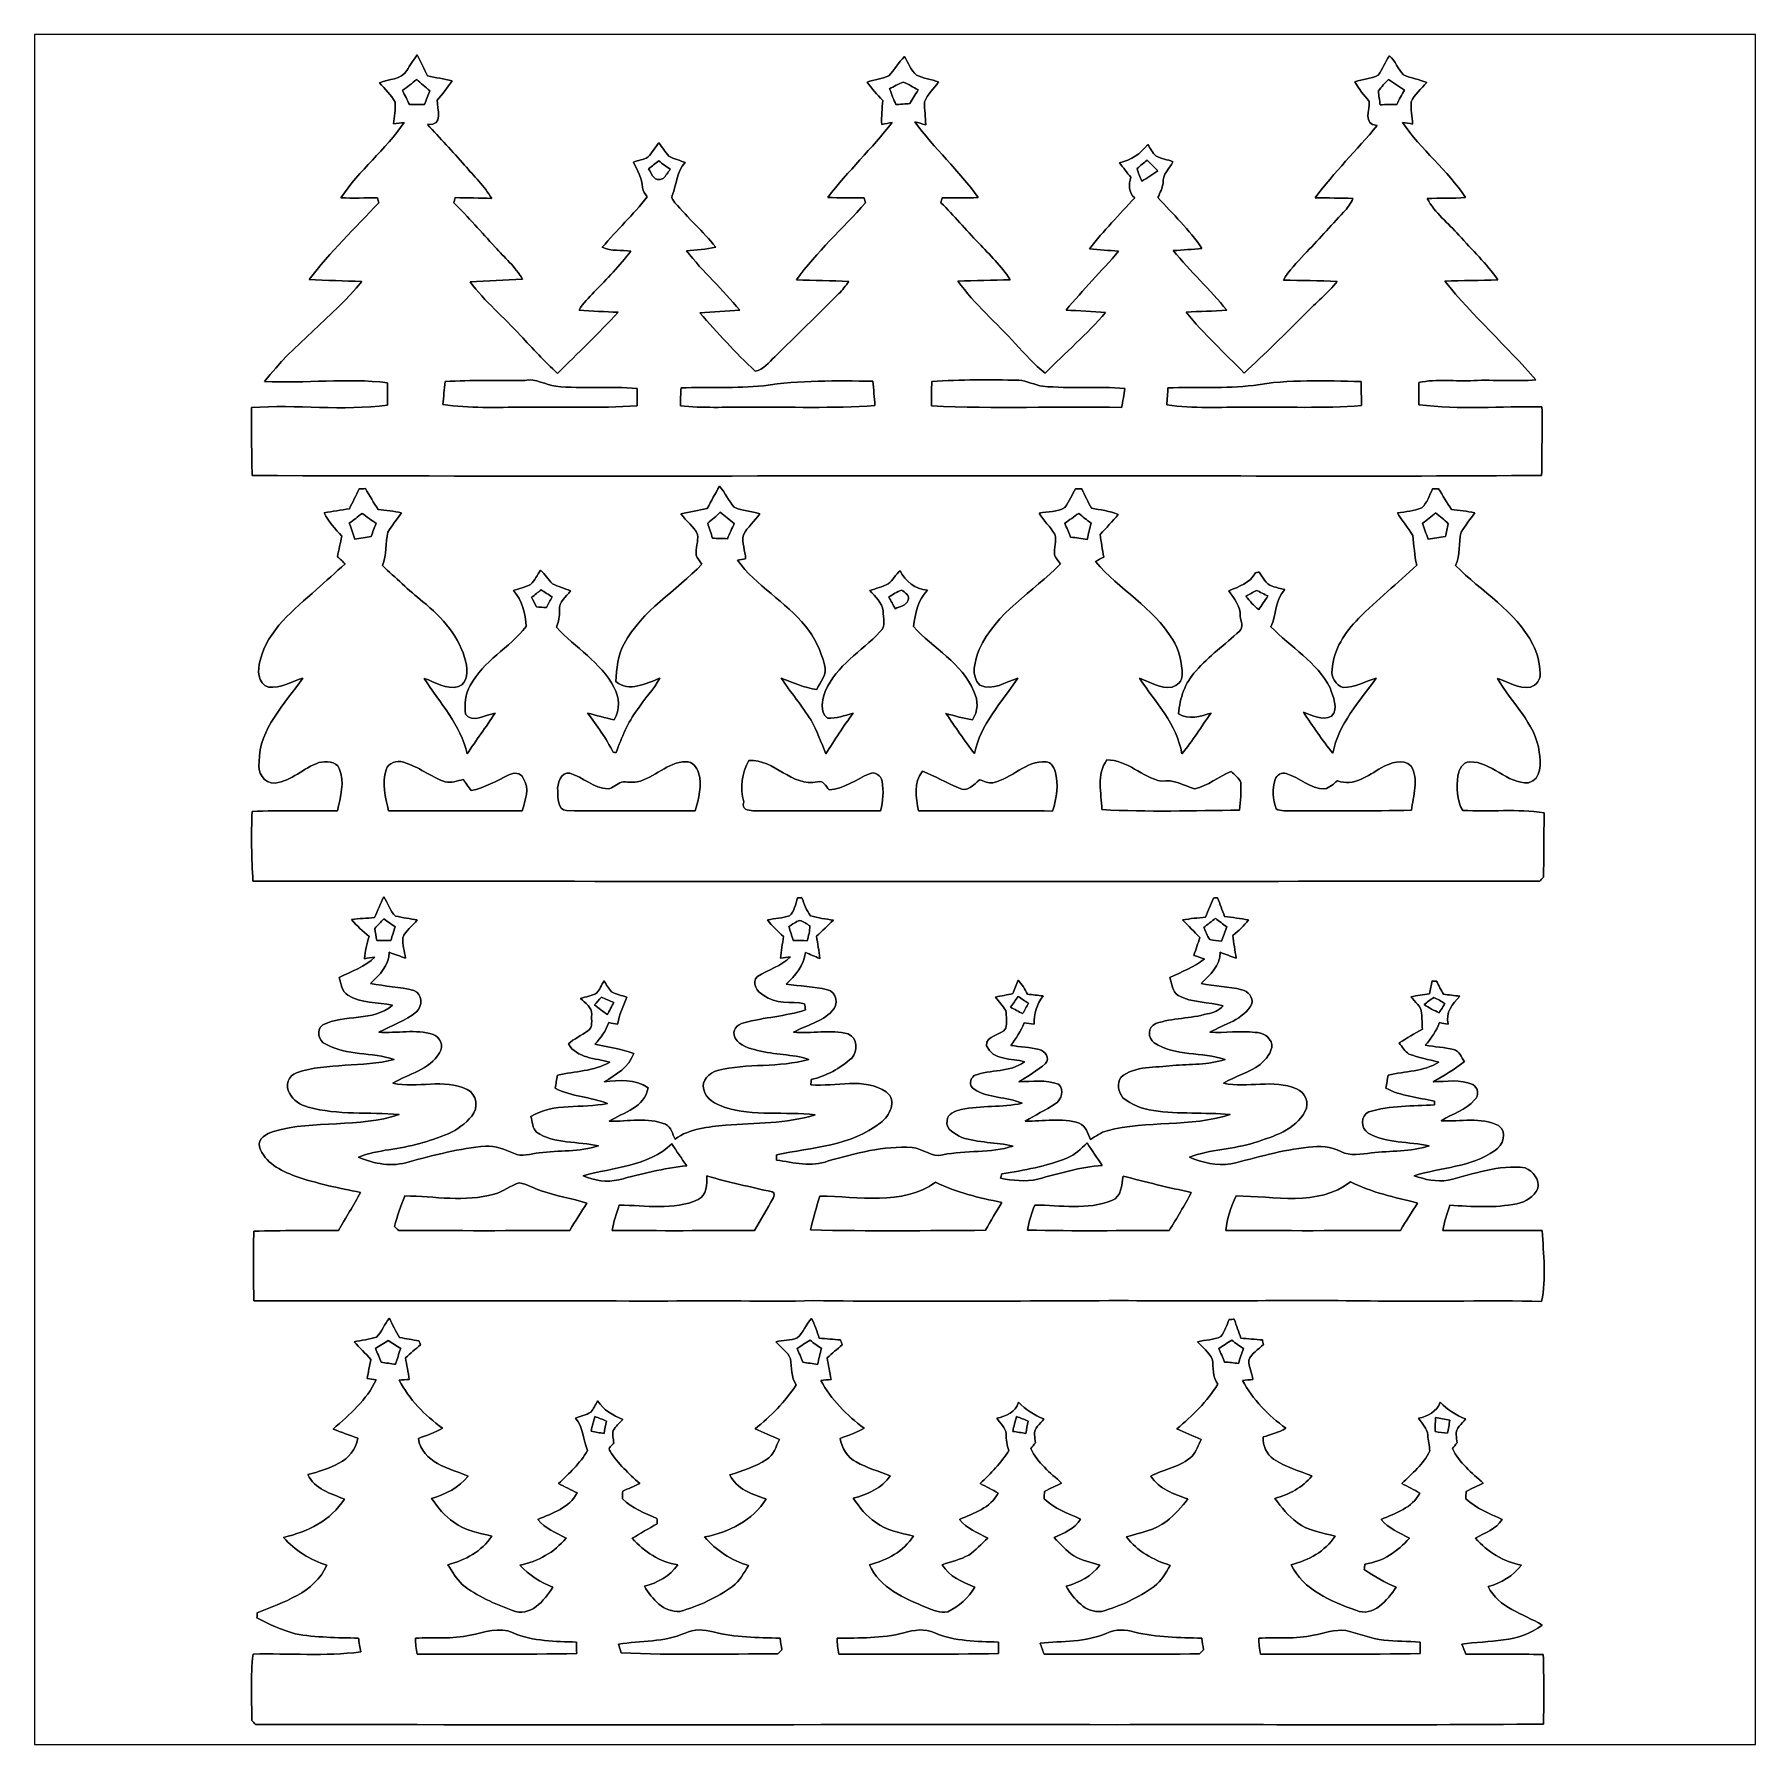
# Model space of a CAD drawing. Header units: centimetres. Extents: x -16.8 to 16.8, y -16.7 to 16.7.
import ezdxf

# ---------------------------------------------------------------- set-up
doc = ezdxf.new("R2010")
doc.units = ezdxf.units.CM
doc.header["$MEASUREMENT"] = 0
doc.layers.add('Layer 1', color=7, linetype='Continuous')

msp = doc.modelspace()

# ---------------------------------------------------------------- linework, layer by layer
at = {"layer": 'Layer 1', "color": 7}
for points, knots in [([(-16.77458, 16.66875), (-16.77458, 16.66875), (16.77458, 16.66875), (16.77458, 16.66875), (16.77458, 16.66875), (16.77458, 16.66875), (16.77458, -16.66875), (16.77458, -16.66875), (16.77458, -16.66875), (16.77458, -16.66875), (-16.77458, -16.66875), (-16.77458, -16.66875), (-16.77458, -16.66875), (-16.77458, -16.66875), (-16.77458, 16.66875), (-16.77458, 16.66875), (-16.77458, 16.66875), (-16.77458, 16.66875), (-16.77458, 16.66875), (-16.77458, 16.66875)], [0, 0, 0, 0, 0.16666667, 0.16666667, 0.16666667, 0.16666667, 0.33333333, 0.33333333, 0.33333333, 0.33333333, 0.5, 0.5, 0.5, 0.5, 0.66666667, 0.66666667, 0.66666667, 0.66666667, 1, 1, 1, 1]), ([(-9.51548, 15.96637), (-9.6199, 15.77693), (-9.86966, 15.80727), (-10.04641, 15.72683), (-10.04641, 15.72683), (-9.94198, 15.60477), (-9.81957, 15.49294), (-9.74302, 15.35042), (-9.74302, 15.35042), (-9.7282, 15.2079), (-9.76771, 15.06573), (-9.77371, 14.92391), (-9.77371, 14.92391), (-9.70456, 14.93308), (-9.63542, 14.94261), (-9.56628, 14.95002), (-9.56628, 14.95002), (-9.93069, 14.42402), (-10.44328, 14.01727), (-10.801, 13.48528), (-10.801, 13.48528), (-10.56428, 13.47152), (-10.32686, 13.48528), (-10.08944, 13.4807), (-10.08944, 13.4807), (-10.08309, 13.45741), (-10.07004, 13.41014), (-10.06369, 13.38651), (-10.06369, 13.38651), (-10.5223, 12.89367), (-11.01196, 12.42589), (-11.42224, 11.89073), (-11.42224, 11.89073), (-11.07934, 11.87062), (-10.73609, 11.86744), (-10.39283, 11.85192), (-10.39283, 11.85192), (-10.96716, 11.14848), (-11.73198, 10.62461), (-12.28866, 9.90424), (-12.28866, 9.90424), (-11.49138, 9.8612), (-10.68811, 9.97338), (-9.89365, 9.87989), (-9.89365, 9.87989), (-9.89259, 9.77124), (-9.89013, 9.55357), (-9.88907, 9.44457), (-9.88907, 9.44457), (-10.76713, 9.32004), (-11.66213, 9.46044), (-12.54478, 9.39412), (-12.54478, 9.39412), (-12.54372, 8.95279), (-12.54196, 8.51147), (-12.52996, 8.07014), (-12.52996, 8.07014), (-7.27745, 8.04862), (-2.02459, 8.06732), (3.22792, 8.06097), (3.22792, 8.06097), (6.35317, 8.06838), (9.47843, 8.0458), (12.60369, 8.07226), (12.60369, 8.07226), (12.61357, 8.51711), (12.61251, 8.96197), (12.61145, 9.40682), (12.61145, 9.40682), (11.811, 9.42516), (11.00667, 9.34649), (10.21009, 9.45092), (10.21009, 9.45092), (10.20974, 9.55922), (10.20904, 9.77547), (10.20868, 9.88377), (10.20868, 9.88377), (10.56146, 9.95821), (10.92482, 9.90141), (11.28183, 9.92187), (11.28183, 9.92187), (11.68506, 9.93881), (12.09005, 9.90141), (12.49327, 9.93211), (12.49327, 9.93211), (11.92248, 10.59462), (11.26208, 11.17671), (10.71457, 11.85968), (10.71457, 11.85968), (11.06029, 11.87168), (11.40636, 11.87344), (11.75279, 11.88367), (11.75279, 11.88367), (11.53266, 12.20188), (11.24867, 12.46858), (10.99256, 12.75609), (10.99256, 12.75609), (10.78442, 12.99175), (10.52195, 13.18648), (10.37343, 13.4687), (10.37343, 13.4687), (10.62143, 13.48105), (10.87191, 13.47117), (11.12061, 13.48669), (11.12061, 13.48669), (10.77172, 14.02221), (10.25102, 14.42191), (9.89259, 14.95249), (9.89259, 14.95249), (9.95751, 14.94331), (10.02242, 14.93273), (10.08768, 14.9225), (10.08768, 14.9225), (10.08486, 15.06537), (10.04782, 15.20896), (10.06157, 15.35183), (10.06157, 15.35183), (10.11908, 15.50635), (10.26301, 15.60654), (10.36355, 15.73177), (10.36355, 15.73177), (10.21715, 15.79104), (10.05699, 15.81467), (9.91411, 15.881), (9.91411, 15.881), (9.80193, 15.98965), (9.75466, 16.14946), (9.63577, 16.25282), (9.63577, 16.25282), (9.55463, 16.13217), (9.50807, 15.99001), (9.4167, 15.87641), (9.4167, 15.87641), (9.27911, 15.79986), (9.11084, 15.79598), (8.96514, 15.74412), (8.96514, 15.74412), (9.03887, 15.60336), (9.14435, 15.48342), (9.2456, 15.36171), (9.2456, 15.36171), (9.25477, 15.19978), (9.11472, 14.91932), (9.39624, 14.89075), (9.39624, 14.89075), (9.00571, 14.41309), (8.55627, 13.98482), (8.19291, 13.48493), (8.19291, 13.48493), (8.43774, 13.47964), (8.68186, 13.48105), (8.92739, 13.47117), (8.92739, 13.47117), (8.88012, 13.37204), (8.82086, 13.27856), (8.74289, 13.20094), (8.74289, 13.20094), (8.48607, 12.92789), (8.23383, 12.65061), (7.97842, 12.3765), (7.97842, 12.3765), (7.83449, 12.21881), (7.6768, 12.06994), (7.57308, 11.88085), (7.57308, 11.88085), (7.92092, 11.87027), (8.26911, 11.86815), (8.6173, 11.85545), (8.6173, 11.85545), (8.44056, 11.61909), (8.20173, 11.43988), (7.99924, 11.22715), (7.99924, 11.22715), (7.61118, 10.82957), (7.20866, 10.44716), (6.80438, 10.06651), (6.80438, 10.06651), (6.42761, 10.46233), (6.01521, 10.8271), (5.67478, 11.25608), (5.67478, 11.25608), (5.93901, 11.26772), (6.20324, 11.2776), (6.46783, 11.29065), (6.46783, 11.29065), (6.14327, 11.69882), (5.75381, 12.04983), (5.42502, 12.45376), (5.42502, 12.45376), (5.61128, 12.46822), (5.79684, 12.47846), (5.98311, 12.49786), (5.98311, 12.49786), (5.73722, 12.86157), (5.41337, 13.16426), (5.12269, 13.49128), (5.12269, 13.49128), (5.17066, 13.57912), (5.20912, 13.6719), (5.22429, 13.77139), (5.22429, 13.77139), (5.2137, 13.94248), (5.34564, 14.05043), (5.41831, 14.1859), (5.41831, 14.1859), (5.31036, 14.23176), (5.18936, 14.2434), (5.0867, 14.29914), (5.0867, 14.29914), (5.01826, 14.36299), (4.97628, 14.44837), (4.92619, 14.52598), (4.92619, 14.52598), (4.79037, 14.3383), (4.60057, 14.22082), (4.37727, 14.16756), (4.37727, 14.16756), (4.44712, 14.07089), (4.52191, 13.97776), (4.59528, 13.88286), (4.59528, 13.88286), (4.55471, 13.74034), (4.54625, 13.58653), (4.67289, 13.48422), (4.67289, 13.48422), (4.37586, 13.15579), (4.064, 12.84005), (3.79024, 12.49151), (3.79024, 12.49151), (3.97933, 12.47034), (4.16842, 12.4587), (4.35822, 12.44106), (4.35822, 12.44106), (4.02167, 12.05512), (3.66607, 11.68612), (3.33375, 11.29665), (3.33375, 11.29665), (3.59057, 11.27866), (3.8481, 11.2649), (4.10563, 11.24797), (4.10563, 11.24797), (3.74156, 10.82569), (3.31682, 10.46198), (2.92559, 10.06581), (2.92559, 10.06581), (2.7118, 10.23408), (2.53048, 10.43799), (2.34844, 10.63872), (2.34844, 10.63872), (1.97803, 11.04865), (1.54834, 11.40672), (1.22731, 11.85933), (1.22731, 11.85933), (1.56527, 11.86921), (1.90394, 11.8745), (2.24261, 11.88755), (2.24261, 11.88755), (2.0761, 12.15531), (1.84291, 12.37192), (1.63089, 12.60228), (1.63089, 12.60228), (1.37901, 12.8584), (1.15394, 13.13956), (0.895, 13.38897), (0.895, 13.38897), (0.90029, 13.41155), (0.91122, 13.45741), (0.91652, 13.47999), (0.91652, 13.47999), (1.15076, 13.48599), (1.38642, 13.47505), (1.62066, 13.49022), (1.62066, 13.49022), (1.24742, 14.01445), (0.76482, 14.44837), (0.38347, 14.96589), (0.38347, 14.96589), (0.45508, 14.94719), (0.52634, 14.92673), (0.59796, 14.90662), (0.59796, 14.90662), (0.60113, 15.0555), (0.56797, 15.20331), (0.57573, 15.35183), (0.57573, 15.35183), (0.63112, 15.50317), (0.76129, 15.61183), (0.8509, 15.74306), (0.8509, 15.74306), (0.70697, 15.78857), (0.55527, 15.81467), (0.41663, 15.87429), (0.41663, 15.87429), (0.3048, 15.96743), (0.26388, 16.11912), (0.18662, 16.23766), (0.18662, 16.23766), (0.06491, 16.12865), (-0.00529, 15.97413), (-0.12171, 15.86159), (-0.12171, 15.86159), (-0.25471, 15.80268), (-0.40252, 15.78434), (-0.54081, 15.74059), (-0.54081, 15.74059), (-0.45544, 15.60971), (-0.34749, 15.49647), (-0.24024, 15.38358), (-0.24024, 15.38358), (-0.25047, 15.22695), (-0.26705, 15.06996), (-0.25859, 14.91297), (-0.25859, 14.91297), (-0.19015, 14.92744), (-0.12136, 14.94155), (-0.05221, 14.95425), (-0.05221, 14.95425), (-0.45014, 14.44837), (-0.91687, 14.00069), (-1.31057, 13.49269), (-1.31057, 13.49269), (-1.07386, 13.47294), (-0.83679, 13.48916), (-0.59937, 13.48211), (-0.59937, 13.48211), (-0.59337, 13.45777), (-0.58067, 13.40944), (-0.57432, 13.38545), (-0.57432, 13.38545), (-1.022, 12.8845), (-1.52647, 12.42836), (-1.92088, 11.88332), (-1.92088, 11.88332), (-1.58115, 11.87203), (-1.24107, 11.86674), (-0.90099, 11.85369), (-0.90099, 11.85369), (-0.95991, 11.76761), (-1.02447, 11.68576), (-1.09961, 11.61309), (-1.09961, 11.61309), (-1.51059, 11.20034), (-1.92828, 10.795), (-2.3428, 10.38613), (-2.3428, 10.38613), (-2.46204, 10.28453), (-2.55834, 10.11696), (-2.72874, 10.10602), (-2.72874, 10.10602), (-3.10691, 10.46268), (-3.46287, 10.84862), (-3.80612, 11.24021), (-3.80612, 11.24021), (-3.54683, 11.26172), (-3.28683, 11.27619), (-3.02719, 11.29277), (-3.02719, 11.29277), (-3.3528, 11.69705), (-3.7465, 12.04101), (-4.06435, 12.452), (-4.06435, 12.452), (-3.87421, 12.46964), (-3.67947, 12.4714), (-3.49426, 12.52361), (-3.49426, 12.52361), (-3.74297, 12.82665), (-4.03472, 13.09088), (-4.28872, 13.38897), (-4.28872, 13.38897), (-4.31729, 13.42954), (-4.37162, 13.47717), (-4.34164, 13.53114), (-4.34164, 13.53114), (-4.25133, 13.74493), (-4.26614, 13.99716), (-4.08764, 14.17002), (-4.08764, 14.17002), (-4.19206, 14.21624), (-4.30918, 14.23776), (-4.40584, 14.29808), (-4.40584, 14.29808), (-4.48345, 14.37428), (-4.53743, 14.4713), (-4.60304, 14.55702), (-4.60304, 14.55702), (-4.6736, 14.46283), (-4.73675, 14.36229), (-4.81683, 14.27586), (-4.81683, 14.27586), (-4.9022, 14.22365), (-5.00592, 14.21377), (-5.0994, 14.18096), (-5.0994, 14.18096), (-5.02073, 14.02362), (-4.92936, 13.86699), (-4.92407, 13.68531), (-4.92407, 13.68531), (-4.91631, 13.61369), (-4.86763, 13.55796), (-4.82953, 13.5001), (-4.82953, 13.5001), (-5.10328, 13.1572), (-5.41937, 12.85169), (-5.70689, 12.52114), (-5.70689, 12.52114), (-5.53438, 12.43436), (-5.33083, 12.47352), (-5.14597, 12.44106), (-5.14597, 12.44106), (-5.37069, 12.16413), (-5.61305, 11.90272), (-5.86317, 11.64872), (-5.86317, 11.64872), (-5.96653, 11.53583), (-6.08612, 11.43282), (-6.15844, 11.29594), (-6.15844, 11.29594), (-5.9055, 11.27266), (-5.65115, 11.26455), (-5.39715, 11.25149), (-5.39715, 11.25149), (-5.7785, 10.84121), (-6.18173, 10.4521), (-6.58036, 10.0584), (-6.58036, 10.0584), (-6.82801, 10.29723), (-7.0672, 10.54453), (-7.29897, 10.79888), (-7.29897, 10.79888), (-7.62141, 11.15377), (-7.99747, 11.45999), (-8.28252, 11.84769), (-8.28252, 11.84769), (-7.94314, 11.86744), (-7.60307, 11.87556), (-7.26334, 11.89849), (-7.26334, 11.89849), (-7.40163, 12.13767), (-7.61224, 12.32182), (-7.79533, 12.52467), (-7.79533, 12.52467), (-8.06097, 12.81324), (-8.31815, 13.10993), (-8.59825, 13.38474), (-8.59825, 13.38474), (-8.59155, 13.41014), (-8.57814, 13.46129), (-8.57144, 13.48669), (-8.57144, 13.48669), (-8.33473, 13.48458), (-8.09766, 13.47717), (-7.86059, 13.47152), (-7.86059, 13.47152), (-8.00241, 13.71353), (-8.21196, 13.90403), (-8.38906, 14.11817), (-8.38906, 14.11817), (-8.62365, 14.38839), (-8.87024, 14.64733), (-9.10978, 14.91297), (-9.10978, 14.91297), (-8.78628, 14.88757), (-8.92669, 15.21425), (-8.92351, 15.38499), (-8.92351, 15.38499), (-8.82015, 15.50635), (-8.72314, 15.63335), (-8.63247, 15.76458), (-8.63247, 15.76458), (-8.79263, 15.79739), (-8.95315, 15.82843), (-9.11331, 15.86018), (-9.11331, 15.86018), (-9.17716, 15.99777), (-9.2456, 16.13288), (-9.31439, 16.26799), (-9.31439, 16.26799), (-9.38883, 16.17239), (-9.45127, 16.06867), (-9.51548, 15.96637), (-9.51548, 15.96637), (-9.51548, 15.96637), (-9.51548, 15.96637), (-9.51548, 15.96637)], [0, 0, 0, 0, 0.00819672, 0.00819672, 0.00819672, 0.00819672, 0.01639344, 0.01639344, 0.01639344, 0.01639344, 0.02459016, 0.02459016, 0.02459016, 0.02459016, 0.03278689, 0.03278689, 0.03278689, 0.03278689, 0.04098361, 0.04098361, 0.04098361, 0.04098361, 0.04918033, 0.04918033, 0.04918033, 0.04918033, 0.05737705, 0.05737705, 0.05737705, 0.05737705, 0.06557377, 0.06557377, 0.06557377, 0.06557377, 0.07377049, 0.07377049, 0.07377049, 0.07377049, 0.08196721, 0.08196721, 0.08196721, 0.08196721, 0.09016393, 0.09016393, 0.09016393, 0.09016393, 0.09836066, 0.09836066, 0.09836066, 0.09836066, 0.10655738, 0.10655738, 0.10655738, 0.10655738, 0.1147541, 0.1147541, 0.1147541, 0.1147541, 0.12295082, 0.12295082, 0.12295082, 0.12295082, 0.13114754, 0.13114754, 0.13114754, 0.13114754, 0.13934426, 0.13934426, 0.13934426, 0.13934426, 0.14754098, 0.14754098, 0.14754098, 0.14754098, 0.1557377, 0.1557377, 0.1557377, 0.1557377, 0.16393443, 0.16393443, 0.16393443, 0.16393443, 0.17213115, 0.17213115, 0.17213115, 0.17213115, 0.18032787, 0.18032787, 0.18032787, 0.18032787, 0.18852459, 0.18852459, 0.18852459, 0.18852459, 0.19672131, 0.19672131, 0.19672131, 0.19672131, 0.20491803, 0.20491803, 0.20491803, 0.20491803, 0.21311475, 0.21311475, 0.21311475, 0.21311475, 0.22131148, 0.22131148, 0.22131148, 0.22131148, 0.2295082, 0.2295082, 0.2295082, 0.2295082, 0.23770492, 0.23770492, 0.23770492, 0.23770492, 0.24590164, 0.24590164, 0.24590164, 0.24590164, 0.25409836, 0.25409836, 0.25409836, 0.25409836, 0.26229508, 0.26229508, 0.26229508, 0.26229508, 0.2704918, 0.2704918, 0.2704918, 0.2704918, 0.27868852, 0.27868852, 0.27868852, 0.27868852, 0.28688525, 0.28688525, 0.28688525, 0.28688525, 0.29508197, 0.29508197, 0.29508197, 0.29508197, 0.30327869, 0.30327869, 0.30327869, 0.30327869, 0.31147541, 0.31147541, 0.31147541, 0.31147541, 0.31967213, 0.31967213, 0.31967213, 0.31967213, 0.32786885, 0.32786885, 0.32786885, 0.32786885, 0.33606557, 0.33606557, 0.33606557, 0.33606557, 0.3442623, 0.3442623, 0.3442623, 0.3442623, 0.35245902, 0.35245902, 0.35245902, 0.35245902, 0.36065574, 0.36065574, 0.36065574, 0.36065574, 0.36885246, 0.36885246, 0.36885246, 0.36885246, 0.37704918, 0.37704918, 0.37704918, 0.37704918, 0.3852459, 0.3852459, 0.3852459, 0.3852459, 0.39344262, 0.39344262, 0.39344262, 0.39344262, 0.40163934, 0.40163934, 0.40163934, 0.40163934, 0.40983607, 0.40983607, 0.40983607, 0.40983607, 0.41803279, 0.41803279, 0.41803279, 0.41803279, 0.42622951, 0.42622951, 0.42622951, 0.42622951, 0.43442623, 0.43442623, 0.43442623, 0.43442623, 0.44262295, 0.44262295, 0.44262295, 0.44262295, 0.45081967, 0.45081967, 0.45081967, 0.45081967, 0.45901639, 0.45901639, 0.45901639, 0.45901639, 0.46721311, 0.46721311, 0.46721311, 0.46721311, 0.47540984, 0.47540984, 0.47540984, 0.47540984, 0.48360656, 0.48360656, 0.48360656, 0.48360656, 0.49180328, 0.49180328, 0.49180328, 0.49180328, 0.5, 0.5, 0.5, 0.5, 0.50819672, 0.50819672, 0.50819672, 0.50819672, 0.51639344, 0.51639344, 0.51639344, 0.51639344, 0.52459016, 0.52459016, 0.52459016, 0.52459016, 0.53278689, 0.53278689, 0.53278689, 0.53278689, 0.54098361, 0.54098361, 0.54098361, 0.54098361, 0.54918033, 0.54918033, 0.54918033, 0.54918033, 0.55737705, 0.55737705, 0.55737705, 0.55737705, 0.56557377, 0.56557377, 0.56557377, 0.56557377, 0.57377049, 0.57377049, 0.57377049, 0.57377049, 0.58196721, 0.58196721, 0.58196721, 0.58196721, 0.59016393, 0.59016393, 0.59016393, 0.59016393, 0.59836066, 0.59836066, 0.59836066, 0.59836066, 0.60655738, 0.60655738, 0.60655738, 0.60655738, 0.6147541, 0.6147541, 0.6147541, 0.6147541, 0.62295082, 0.62295082, 0.62295082, 0.62295082, 0.63114754, 0.63114754, 0.63114754, 0.63114754, 0.63934426, 0.63934426, 0.63934426, 0.63934426, 0.64754098, 0.64754098, 0.64754098, 0.64754098, 0.6557377, 0.6557377, 0.6557377, 0.6557377, 0.66393443, 0.66393443, 0.66393443, 0.66393443, 0.67213115, 0.67213115, 0.67213115, 0.67213115, 0.68032787, 0.68032787, 0.68032787, 0.68032787, 0.68852459, 0.68852459, 0.68852459, 0.68852459, 0.69672131, 0.69672131, 0.69672131, 0.69672131, 0.70491803, 0.70491803, 0.70491803, 0.70491803, 0.71311475, 0.71311475, 0.71311475, 0.71311475, 0.72131148, 0.72131148, 0.72131148, 0.72131148, 0.7295082, 0.7295082, 0.7295082, 0.7295082, 0.73770492, 0.73770492, 0.73770492, 0.73770492, 0.74590164, 0.74590164, 0.74590164, 0.74590164, 0.75409836, 0.75409836, 0.75409836, 0.75409836, 0.76229508, 0.76229508, 0.76229508, 0.76229508, 0.7704918, 0.7704918, 0.7704918, 0.7704918, 0.77868852, 0.77868852, 0.77868852, 0.77868852, 0.78688525, 0.78688525, 0.78688525, 0.78688525, 0.79508197, 0.79508197, 0.79508197, 0.79508197, 0.80327869, 0.80327869, 0.80327869, 0.80327869, 0.81147541, 0.81147541, 0.81147541, 0.81147541, 0.81967213, 0.81967213, 0.81967213, 0.81967213, 0.82786885, 0.82786885, 0.82786885, 0.82786885, 0.83606557, 0.83606557, 0.83606557, 0.83606557, 0.8442623, 0.8442623, 0.8442623, 0.8442623, 0.85245902, 0.85245902, 0.85245902, 0.85245902, 0.86065574, 0.86065574, 0.86065574, 0.86065574, 0.86885246, 0.86885246, 0.86885246, 0.86885246, 0.87704918, 0.87704918, 0.87704918, 0.87704918, 0.8852459, 0.8852459, 0.8852459, 0.8852459, 0.89344262, 0.89344262, 0.89344262, 0.89344262, 0.90163934, 0.90163934, 0.90163934, 0.90163934, 0.90983607, 0.90983607, 0.90983607, 0.90983607, 0.91803279, 0.91803279, 0.91803279, 0.91803279, 0.92622951, 0.92622951, 0.92622951, 0.92622951, 0.93442623, 0.93442623, 0.93442623, 0.93442623, 0.94262295, 0.94262295, 0.94262295, 0.94262295, 0.95081967, 0.95081967, 0.95081967, 0.95081967, 0.95901639, 0.95901639, 0.95901639, 0.95901639, 0.96721311, 0.96721311, 0.96721311, 0.96721311, 0.97540984, 0.97540984, 0.97540984, 0.97540984, 0.98360656, 0.98360656, 0.98360656, 0.98360656, 1, 1, 1, 1]), ([(-9.60155, 15.57267), (-9.50666, 15.64322), (-9.41317, 15.7159), (-9.32321, 15.79316), (-9.32321, 15.79316), (-9.24031, 15.7159), (-9.15458, 15.64181), (-9.06568, 15.57161), (-9.06568, 15.57161), (-9.10378, 15.48306), (-9.14083, 15.39311), (-9.17328, 15.30209), (-9.17328, 15.30209), (-9.27029, 15.3035), (-9.36731, 15.30385), (-9.46432, 15.30174), (-9.46432, 15.30174), (-9.50807, 15.39311), (-9.55287, 15.48377), (-9.60155, 15.57267)], [0, 0, 0, 0, 0.16666667, 0.16666667, 0.16666667, 0.16666667, 0.33333333, 0.33333333, 0.33333333, 0.33333333, 0.5, 0.5, 0.5, 0.5, 0.66666667, 0.66666667, 0.66666667, 0.66666667, 1, 1, 1, 1]), ([(9.42587, 15.56667), (9.47737, 15.6524), (9.55675, 15.7166), (9.6206, 15.79316), (9.6206, 15.79316), (9.72291, 15.72366), (9.82557, 15.65346), (9.92858, 15.58431), (9.92858, 15.58431), (9.87566, 15.49259), (9.82733, 15.39875), (9.78147, 15.3035), (9.78147, 15.3035), (9.67317, 15.30421), (9.56522, 15.30103), (9.45762, 15.2968), (9.45762, 15.2968), (9.44668, 15.38676), (9.42305, 15.47566), (9.42587, 15.56667)], [0, 0, 0, 0, 0.16666667, 0.16666667, 0.16666667, 0.16666667, 0.33333333, 0.33333333, 0.33333333, 0.33333333, 0.5, 0.5, 0.5, 0.5, 0.66666667, 0.66666667, 0.66666667, 0.66666667, 1, 1, 1, 1]), ([(-0.10407, 15.61042), (-0.01764, 15.65346), (0.06703, 15.70355), (0.1584, 15.73777), (0.1584, 15.73777), (0.26353, 15.70496), (0.35419, 15.63899), (0.44944, 15.58537), (0.44944, 15.58537), (0.39582, 15.49682), (0.34043, 15.40827), (0.28646, 15.32043), (0.28646, 15.32043), (0.21907, 15.31549), (0.08396, 15.30526), (0.01658, 15.30032), (0.01658, 15.30032), (-0.02752, 15.40263), (-0.06703, 15.50564), (-0.10407, 15.61042)], [0, 0, 0, 0, 0.16666667, 0.16666667, 0.16666667, 0.16666667, 0.33333333, 0.33333333, 0.33333333, 0.33333333, 0.5, 0.5, 0.5, 0.5, 0.66666667, 0.66666667, 0.66666667, 0.66666667, 1, 1, 1, 1]), ([(-4.80378, 14.04867), (-4.73745, 14.09947), (-4.67113, 14.15097), (-4.60516, 14.20248), (-4.60516, 14.20248), (-4.53178, 14.1478), (-4.4577, 14.09382), (-4.38256, 14.04091), (-4.38256, 14.04091), (-4.4256, 13.97882), (-4.46617, 13.91391), (-4.51944, 13.85993), (-4.51944, 13.85993), (-4.69194, 13.77668), (-4.73745, 13.94566), (-4.80378, 14.04867)], [0, 0, 0, 0, 0.2, 0.2, 0.2, 0.2, 0.4, 0.4, 0.4, 0.4, 0.6, 0.6, 0.6, 0.6, 1, 1, 1, 1]), ([(4.72193, 14.05184), (4.77979, 14.11393), (4.85069, 14.16226), (4.91702, 14.21518), (4.91702, 14.21518), (4.98475, 14.14745), (5.05284, 14.07971), (5.12057, 14.01127), (5.12057, 14.01127), (5.0225, 13.93578), (4.91843, 13.8684), (4.80907, 13.81019), (4.80907, 13.81019), (4.77732, 13.88957), (4.73957, 13.96788), (4.72193, 14.05184)], [0, 0, 0, 0, 0.2, 0.2, 0.2, 0.2, 0.4, 0.4, 0.4, 0.4, 0.6, 0.6, 0.6, 0.6, 1, 1, 1, 1]), ([(-8.77041, 9.89965), (-8.25253, 9.93881), (-7.73289, 9.91235), (-7.21395, 9.9254), (-7.21395, 9.9254), (-6.99982, 9.96315), (-6.81496, 9.84003), (-6.61106, 9.80863), (-6.61106, 9.80863), (-6.08471, 9.76277), (-5.55484, 9.80863), (-5.02744, 9.76912), (-5.02744, 9.76912), (-5.02991, 9.65764), (-5.02708, 9.5437), (-5.02744, 9.43151), (-5.02744, 9.43151), (-5.76721, 9.3786), (-6.5091, 9.40894), (-7.24958, 9.40012), (-7.24958, 9.40012), (-7.77028, 9.404), (-8.29451, 9.37613), (-8.81133, 9.45233), (-8.81133, 9.45233), (-8.79863, 9.60191), (-8.78381, 9.75042), (-8.77041, 9.89965)], [0, 0, 0, 0, 0.125, 0.125, 0.125, 0.125, 0.25, 0.25, 0.25, 0.25, 0.375, 0.375, 0.375, 0.375, 0.5, 0.5, 0.5, 0.5, 0.625, 0.625, 0.625, 0.625, 0.75, 0.75, 0.75, 0.75, 1, 1, 1, 1]), ([(-2.56187, 9.81886), (-1.85879, 9.92964), (-1.14335, 9.91764), (-0.43356, 9.90812), (-0.43356, 9.90812), (-0.41769, 9.75007), (-0.39934, 9.59167), (-0.39053, 9.43292), (-0.39053, 9.43292), (-1.21744, 9.37507), (-2.04717, 9.4107), (-2.87514, 9.40047), (-2.87514, 9.40047), (-3.31117, 9.40576), (-3.74932, 9.38177), (-4.18359, 9.4294), (-4.18359, 9.4294), (-4.18112, 9.54652), (-4.17618, 9.66223), (-4.17089, 9.77865), (-4.17089, 9.77865), (-3.63467, 9.79664), (-3.09668, 9.76595), (-2.56187, 9.81886)], [0, 0, 0, 0, 0.14285714, 0.14285714, 0.14285714, 0.14285714, 0.28571429, 0.28571429, 0.28571429, 0.28571429, 0.42857143, 0.42857143, 0.42857143, 0.42857143, 0.57142857, 0.57142857, 0.57142857, 0.57142857, 0.71428571, 0.71428571, 0.71428571, 0.71428571, 1, 1, 1, 1]), ([(0.71649, 9.90247), (1.28129, 9.93881), (1.8482, 9.94516), (2.41441, 9.92576), (2.41441, 9.92576), (2.57563, 9.91729), (2.71992, 9.83227), (2.87937, 9.81004), (2.87937, 9.81004), (3.41171, 9.75995), (3.94864, 9.81251), (4.48169, 9.7663), (4.48169, 9.7663), (4.46193, 9.64318), (4.44288, 9.51936), (4.41501, 9.39765), (4.41501, 9.39765), (3.18135, 9.42058), (1.94592, 9.36801), (0.71332, 9.42587), (0.71332, 9.42587), (0.71085, 9.58497), (0.71261, 9.74372), (0.71649, 9.90247)], [0, 0, 0, 0, 0.14285714, 0.14285714, 0.14285714, 0.14285714, 0.28571429, 0.28571429, 0.28571429, 0.28571429, 0.42857143, 0.42857143, 0.42857143, 0.42857143, 0.57142857, 0.57142857, 0.57142857, 0.57142857, 0.71428571, 0.71428571, 0.71428571, 0.71428571, 1, 1, 1, 1]), ([(6.98606, 9.82592), (7.67891, 9.9508), (8.38447, 9.91341), (9.08438, 9.90247), (9.08438, 9.90247), (9.08579, 9.74654), (9.09355, 9.58991), (9.09391, 9.43363), (9.09391, 9.43363), (8.35096, 9.37613), (7.60554, 9.40999), (6.86153, 9.40047), (6.86153, 9.40047), (6.34153, 9.40682), (5.81695, 9.37119), (5.30084, 9.44809), (5.30084, 9.44809), (5.30154, 9.56028), (5.31566, 9.66787), (5.31954, 9.779), (5.31954, 9.779), (5.87481, 9.7977), (6.43255, 9.76242), (6.98606, 9.82592)], [0, 0, 0, 0, 0.14285714, 0.14285714, 0.14285714, 0.14285714, 0.28571429, 0.28571429, 0.28571429, 0.28571429, 0.42857143, 0.42857143, 0.42857143, 0.42857143, 0.57142857, 0.57142857, 0.57142857, 0.57142857, 0.71428571, 0.71428571, 0.71428571, 0.71428571, 1, 1, 1, 1]), ([(-3.41912, 7.86201), (-3.5052, 7.72019), (-3.58175, 7.57308), (-3.65972, 7.42668), (-3.65972, 7.42668), (-3.83081, 7.39175), (-4.00332, 7.36388), (-4.1723, 7.32014), (-4.1723, 7.32014), (-4.06894, 7.18326), (-3.92218, 7.07602), (-3.84775, 6.91938), (-3.84775, 6.91938), (-3.83258, 6.78462), (-3.88585, 6.65233), (-3.87632, 6.51722), (-3.87632, 6.51722), (-3.85198, 6.45231), (-3.804, 6.39974), (-3.76449, 6.34365), (-3.76449, 6.34365), (-4.25768, 5.81378), (-4.9336, 5.44513), (-5.28003, 4.78719), (-5.28003, 4.78719), (-5.41373, 4.56706), (-5.42219, 4.30248), (-5.44371, 4.05342), (-5.44371, 4.05342), (-5.17137, 3.83928), (-4.85951, 4.01638), (-4.58541, 4.11727), (-4.58541, 4.11727), (-4.70464, 3.89537), (-4.88456, 3.71581), (-5.02179, 3.50626), (-5.02179, 3.50626), (-5.21018, 3.25508), (-5.32871, 2.96122), (-5.43631, 2.66841), (-5.43631, 2.66841), (-5.45112, 2.67018), (-5.48076, 2.6737), (-5.49557, 2.67547), (-5.49557, 2.67547), (-5.62857, 2.94993), (-5.80884, 3.19687), (-5.99087, 3.43994), (-5.99087, 3.43994), (-5.81836, 3.39513), (-5.64762, 3.34292), (-5.47158, 3.31047), (-5.47158, 3.31047), (-5.36187, 3.50626), (-5.36222, 3.74509), (-5.47793, 3.94159), (-5.47793, 3.94159), (-5.73123, 4.43336), (-6.23429, 4.71205), (-6.59906, 5.11069), (-6.59906, 5.11069), (-6.55355, 5.21723), (-6.53697, 5.33224), (-6.54226, 5.44759), (-6.54226, 5.44759), (-6.55673, 5.60599), (-6.40644, 5.70583), (-6.32742, 5.82295), (-6.32742, 5.82295), (-6.44313, 5.86881), (-6.56519, 5.90303), (-6.67526, 5.96018), (-6.67526, 5.96018), (-6.76134, 6.04061), (-6.82025, 6.14645), (-6.90809, 6.22512), (-6.90809, 6.22512), (-6.97689, 6.13516), (-7.01746, 6.02121), (-7.10706, 5.94854), (-7.10706, 5.94854), (-7.20901, 5.88998), (-7.32614, 5.86669), (-7.43691, 5.83001), (-7.43691, 5.83001), (-7.2644, 5.63316), (-7.20125, 5.37986), (-7.18926, 5.12445), (-7.18926, 5.12445), (-7.51664, 4.70994), (-8.02534, 4.45488), (-8.27934, 3.97651), (-8.27934, 3.97651), (-8.38553, 3.81106), (-8.38906, 3.60645), (-8.37212, 3.41665), (-8.37212, 3.41665), (-8.24124, 3.23074), (-7.97666, 3.41383), (-7.79674, 3.435), (-7.79674, 3.435), (-7.96996, 3.16618), (-8.16681, 2.91289), (-8.33755, 2.64231), (-8.33755, 2.64231), (-8.46279, 3.20922), (-8.87589, 3.63714), (-9.17681, 4.11445), (-9.17681, 4.11445), (-8.95703, 4.04601), (-8.74783, 3.8862), (-8.50688, 3.95464), (-8.50688, 3.95464), (-8.32062, 4.02696), (-8.33261, 4.27496), (-8.36718, 4.43371), (-8.36718, 4.43371), (-8.47937, 4.91772), (-8.82579, 5.30719), (-9.20433, 5.61093), (-9.20433, 5.61093), (-9.47808, 5.83459), (-9.73631, 6.07589), (-9.99243, 6.31896), (-9.99243, 6.31896), (-9.89753, 6.52216), (-9.94163, 6.75499), (-9.88272, 6.9663), (-9.88272, 6.9663), (-9.80793, 7.10106), (-9.70174, 7.21572), (-9.61849, 7.34519), (-9.61849, 7.34519), (-9.76948, 7.37447), (-9.92223, 7.39422), (-10.07533, 7.40586), (-10.07533, 7.40586), (-10.16035, 7.54062), (-10.24184, 7.6768), (-10.32228, 7.81403), (-10.32228, 7.81403), (-10.36355, 7.81191), (-10.40483, 7.80979), (-10.44575, 7.80732), (-10.44575, 7.80732), (-10.50537, 7.67715), (-10.57099, 7.5498), (-10.63625, 7.42209), (-10.63625, 7.42209), (-10.79923, 7.39563), (-10.96292, 7.37164), (-11.12555, 7.34342), (-11.12555, 7.34342), (-11.04159, 7.17056), (-10.90895, 7.03016), (-10.78301, 6.88763), (-10.78301, 6.88763), (-10.81229, 6.75464), (-10.84016, 6.62164), (-10.86838, 6.48794), (-10.86838, 6.48794), (-10.81652, 6.44172), (-10.76572, 6.3948), (-10.71563, 6.34647), (-10.71563, 6.34647), (-10.90718, 6.18419), (-11.09028, 6.01204), (-11.27936, 5.84659), (-11.27936, 5.84659), (-11.71328, 5.45465), (-12.22869, 5.06659), (-12.37474, 4.46652), (-12.37474, 4.46652), (-12.42695, 4.28484), (-12.42977, 4.01073), (-12.21281, 3.94406), (-12.21281, 3.94406), (-11.97363, 3.91654), (-11.76514, 4.05694), (-11.54359, 4.12186), (-11.54359, 4.12186), (-11.88826, 3.62021), (-12.39308, 3.14008), (-12.39555, 2.48779), (-12.39555, 2.48779), (-12.43718, 2.29094), (-12.3003, 2.05599), (-12.0837, 2.07292), (-12.0837, 2.07292), (-11.76232, 2.11667), (-11.52666, 2.3689), (-11.22786, 2.47333), (-11.22786, 2.47333), (-11.09098, 2.50613), (-10.89872, 2.50896), (-10.83345, 2.35973), (-10.83345, 2.35973), (-10.71598, 2.09797), (-10.81299, 1.79952), (-10.86979, 1.53247), (-10.86979, 1.53247), (-11.424, 1.53635), (-11.97857, 1.53882), (-12.53278, 1.52365), (-12.53278, 1.52365), (-12.54689, 1.06892), (-12.54619, 0.61348), (-12.51479, 0.15946), (-12.51479, 0.15946), (-4.15396, 0.16087), (4.20723, 0.15346), (12.56806, 0.16298), (12.56806, 0.16298), (12.5924, 0.18838), (12.6171, 0.21308), (12.6425, 0.23777), (12.6425, 0.23777), (12.64602, 0.65652), (12.64955, 1.07456), (12.65237, 1.4926), (12.65237, 1.4926), (12.12885, 1.5808), (11.59369, 1.50636), (11.06699, 1.5427), (11.06699, 1.5427), (10.94246, 1.73955), (10.94176, 1.99461), (10.97351, 2.21791), (10.97351, 2.21791), (10.98938, 2.33821), (11.06346, 2.4832), (11.20069, 2.48885), (11.20069, 2.48885), (11.62967, 2.49661), (11.92142, 2.05916), (12.35146, 2.07716), (12.35146, 2.07716), (12.60263, 2.14842), (12.59664, 2.47509), (12.55924, 2.67864), (12.55924, 2.67864), (12.48128, 3.25296), (12.01138, 3.63291), (11.74362, 4.11515), (11.74362, 4.11515), (11.95493, 4.04848), (12.15249, 3.89996), (12.38603, 3.94582), (12.38603, 3.94582), (12.50209, 3.97581), (12.58535, 4.09469), (12.57653, 4.21358), (12.57653, 4.21358), (12.5663, 4.40866), (12.52679, 4.60587), (12.43083, 4.77767), (12.43083, 4.77767), (12.10239, 5.43983), (11.4233, 5.80143), (10.92623, 6.31754), (10.92623, 6.31754), (11.02325, 6.52074), (10.97774, 6.75464), (11.03701, 6.9663), (11.03701, 6.9663), (11.11179, 7.10106), (11.21798, 7.21572), (11.30124, 7.34519), (11.30124, 7.34519), (11.1506, 7.37447), (10.99714, 7.39422), (10.84439, 7.40586), (10.84439, 7.40586), (10.75866, 7.54062), (10.67788, 7.6768), (10.59709, 7.81367), (10.59709, 7.81367), (10.55652, 7.81191), (10.51595, 7.80979), (10.47574, 7.80768), (10.47574, 7.80768), (10.41964, 7.68032), (10.37449, 7.53816), (10.2676, 7.44326), (10.2676, 7.44326), (10.12402, 7.36565), (9.95257, 7.3727), (9.79593, 7.33954), (9.79593, 7.33954), (9.87742, 7.18256), (10.00442, 7.0552), (10.09121, 6.9021), (10.09121, 6.9021), (10.12014, 6.70913), (10.12155, 6.51087), (10.16988, 6.32072), (10.16988, 6.32072), (9.79664, 5.97041), (9.39482, 5.6515), (9.03676, 5.28532), (9.03676, 5.28532), (8.76935, 5.01579), (8.54392, 4.67642), (8.52135, 4.28625), (8.52135, 4.28625), (8.49524, 4.13949), (8.59472, 3.98004), (8.73442, 3.93665), (8.73442, 3.93665), (8.96585, 3.93382), (9.16481, 4.06012), (9.38142, 4.11974), (9.38142, 4.11974), (9.05228, 3.66289), (8.64376, 3.22686), (8.53369, 2.65642), (8.53369, 2.65642), (8.32697, 2.91147), (8.14493, 3.18452), (7.96043, 3.45546), (7.96043, 3.45546), (8.13188, 3.39619), (8.3312, 3.2833), (8.509, 3.37891), (8.509, 3.37891), (8.65434, 3.5306), (8.53369, 3.75849), (8.48113, 3.9303), (8.48113, 3.9303), (8.22537, 4.43477), (7.71207, 4.72369), (7.32896, 5.11916), (7.32896, 5.11916), (7.4362, 5.35905), (7.39916, 5.64656), (7.60024, 5.84517), (7.60024, 5.84517), (7.51664, 5.86387), (7.43479, 5.88645), (7.35471, 5.91256), (7.35471, 5.91256), (7.22418, 5.95066), (7.16915, 6.08753), (7.09542, 6.18808), (7.09542, 6.18808), (7.07849, 6.18525), (7.04497, 6.17926), (7.02804, 6.17608), (7.02804, 6.17608), (6.92079, 5.97112), (6.70278, 5.90585), (6.50522, 5.82048), (6.50522, 5.82048), (6.61035, 5.67267), (6.73523, 5.52415), (6.73029, 5.32977), (6.73029, 5.32977), (6.73806, 5.23275), (6.80367, 5.11316), (6.71301, 5.03661), (6.71301, 5.03661), (6.43572, 4.77167), (6.1154, 4.5526), (5.86564, 4.25873), (5.86564, 4.25873), (5.65291, 4.03542), (5.54955, 3.73027), (5.52873, 3.42688), (5.52873, 3.42688), (5.72311, 3.2953), (5.95736, 3.37749), (6.16197, 3.43853), (6.16197, 3.43853), (5.96618, 3.17888), (5.80566, 2.89243), (5.59153, 2.64689), (5.59153, 2.64689), (5.49663, 3.22086), (5.07471, 3.64843), (4.76814, 4.11656), (4.76814, 4.11656), (4.97487, 4.04636), (5.17031, 3.90419), (5.40067, 3.94723), (5.40067, 3.94723), (5.50333, 3.97581), (5.59964, 4.06647), (5.59647, 4.17936), (5.59647, 4.17936), (5.59929, 4.42313), (5.53896, 4.67219), (5.40597, 4.87786), (5.40597, 4.87786), (5.03731, 5.50298), (4.36386, 5.84235), (3.90948, 6.39269), (3.90948, 6.39269), (3.96169, 6.42197), (4.01461, 6.45054), (4.06753, 6.47947), (4.06753, 6.47947), (4.04178, 6.62693), (4.01743, 6.77474), (3.99874, 6.92291), (3.99874, 6.92291), (4.11798, 7.04991), (4.23968, 7.17479), (4.35046, 7.30956), (4.35046, 7.30956), (4.18465, 7.38152), (4.00332, 7.40057), (3.82764, 7.43091), (3.82764, 7.43091), (3.76343, 7.55615), (3.7017, 7.68279), (3.64137, 7.80944), (3.64137, 7.80944), (3.59939, 7.8105), (3.55741, 7.81156), (3.51614, 7.81262), (3.51614, 7.81262), (3.45158, 7.68844), (3.38984, 7.56179), (3.31188, 7.44537), (3.31188, 7.44537), (3.16512, 7.35365), (2.9778, 7.37306), (2.81305, 7.33566), (2.81305, 7.33566), (2.89419, 7.18573), (3.02683, 7.07249), (3.11432, 6.9275), (3.11432, 6.9275), (3.15807, 6.79556), (3.0928, 6.65515), (3.11115, 6.51898), (3.11115, 6.51898), (3.13725, 6.45513), (3.18488, 6.40292), (3.22439, 6.34647), (3.22439, 6.34647), (2.68711, 5.79861), (1.96885, 5.39856), (1.63865, 4.67572), (1.63865, 4.67572), (1.56245, 4.45841), (1.46262, 4.16701), (1.65382, 3.9818), (1.65382, 3.9818), (1.90606, 3.86151), (2.159, 4.04989), (2.39642, 4.1208), (2.39642, 4.1208), (2.07751, 3.65196), (1.66864, 3.22016), (1.54693, 2.64795), (1.54693, 2.64795), (1.35502, 2.90477), (1.17157, 3.16759), (0.99342, 3.43323), (0.99342, 3.43323), (1.16311, 3.38173), (1.33385, 3.33481), (1.50989, 3.30835), (1.50989, 3.30835), (1.61854, 3.47345), (1.62948, 3.68829), (1.53494, 3.86292), (1.53494, 3.86292), (1.30493, 4.41748), (0.74401, 4.70076), (0.35772, 5.12763), (0.35772, 5.12763), (0.40499, 5.38057), (0.43815, 5.64586), (0.63041, 5.83459), (0.63041, 5.83459), (0.38488, 5.85117), (0.2099, 6.00886), (0.09772, 6.21524), (0.09772, 6.21524), (0.01693, 6.13375), (-0.04374, 6.03356), (-0.13018, 5.95771), (-0.13018, 5.95771), (-0.24518, 5.90268), (-0.36865, 5.86916), (-0.4886, 5.82718), (-0.4886, 5.82718), (-0.39088, 5.70548), (-0.24377, 5.59858), (-0.23389, 5.4296), (-0.23389, 5.4296), (-0.2286, 5.29519), (-0.17004, 5.12445), (-0.29281, 5.02109), (-0.29281, 5.02109), (-0.65476, 4.6415), (-1.14723, 4.36704), (-1.35819, 3.86221), (-1.35819, 3.86221), (-1.41534, 3.70029), (-1.48061, 3.46004), (-1.31445, 3.33869), (-1.31445, 3.33869), (-1.14406, 3.33622), (-0.98002, 3.38808), (-0.81844, 3.4357), (-0.81844, 3.4357), (-1.00542, 3.18029), (-1.18181, 2.91677), (-1.34514, 2.64548), (-1.34514, 2.64548), (-1.44392, 2.86456), (-1.51659, 3.09563), (-1.63689, 3.30376), (-1.63689, 3.30376), (-1.81751, 3.58387), (-2.02918, 3.8421), (-2.21791, 4.11656), (-2.21791, 4.11656), (-1.98967, 4.03401), (-1.76742, 3.93136), (-1.52435, 3.8989), (-1.52435, 3.8989), (-1.45168, 4.05059), (-1.31798, 4.19735), (-1.37231, 4.38115), (-1.37231, 4.38115), (-1.44709, 4.65173), (-1.56069, 4.91878), (-1.74696, 5.13256), (-1.74696, 5.13256), (-2.1336, 5.61552), (-2.70298, 5.92067), (-3.07269, 6.41879), (-3.07269, 6.41879), (-3.01907, 6.42867), (-2.9651, 6.43784), (-2.91112, 6.44701), (-2.91112, 6.44701), (-2.92065, 6.60188), (-2.98556, 6.75993), (-2.95628, 6.9155), (-2.95628, 6.9155), (-2.87161, 7.06543), (-2.73861, 7.18114), (-2.63772, 7.32014), (-2.63772, 7.32014), (-2.79823, 7.37941), (-2.97815, 7.38187), (-3.13267, 7.45314), (-3.13267, 7.45314), (-3.2452, 7.57626), (-3.31047, 7.73571), (-3.41912, 7.86201), (-3.41912, 7.86201), (-3.41912, 7.86201), (-3.41912, 7.86201), (-3.41912, 7.86201)], [0, 0, 0, 0, 0.0070922, 0.0070922, 0.0070922, 0.0070922, 0.0141844, 0.0141844, 0.0141844, 0.0141844, 0.0212766, 0.0212766, 0.0212766, 0.0212766, 0.02836879, 0.02836879, 0.02836879, 0.02836879, 0.03546099, 0.03546099, 0.03546099, 0.03546099, 0.04255319, 0.04255319, 0.04255319, 0.04255319, 0.04964539, 0.04964539, 0.04964539, 0.04964539, 0.05673759, 0.05673759, 0.05673759, 0.05673759, 0.06382979, 0.06382979, 0.06382979, 0.06382979, 0.07092199, 0.07092199, 0.07092199, 0.07092199, 0.07801418, 0.07801418, 0.07801418, 0.07801418, 0.08510638, 0.08510638, 0.08510638, 0.08510638, 0.09219858, 0.09219858, 0.09219858, 0.09219858, 0.09929078, 0.09929078, 0.09929078, 0.09929078, 0.10638298, 0.10638298, 0.10638298, 0.10638298, 0.11347518, 0.11347518, 0.11347518, 0.11347518, 0.12056738, 0.12056738, 0.12056738, 0.12056738, 0.12765957, 0.12765957, 0.12765957, 0.12765957, 0.13475177, 0.13475177, 0.13475177, 0.13475177, 0.14184397, 0.14184397, 0.14184397, 0.14184397, 0.14893617, 0.14893617, 0.14893617, 0.14893617, 0.15602837, 0.15602837, 0.15602837, 0.15602837, 0.16312057, 0.16312057, 0.16312057, 0.16312057, 0.17021277, 0.17021277, 0.17021277, 0.17021277, 0.17730496, 0.17730496, 0.17730496, 0.17730496, 0.18439716, 0.18439716, 0.18439716, 0.18439716, 0.19148936, 0.19148936, 0.19148936, 0.19148936, 0.19858156, 0.19858156, 0.19858156, 0.19858156, 0.20567376, 0.20567376, 0.20567376, 0.20567376, 0.21276596, 0.21276596, 0.21276596, 0.21276596, 0.21985816, 0.21985816, 0.21985816, 0.21985816, 0.22695035, 0.22695035, 0.22695035, 0.22695035, 0.23404255, 0.23404255, 0.23404255, 0.23404255, 0.24113475, 0.24113475, 0.24113475, 0.24113475, 0.24822695, 0.24822695, 0.24822695, 0.24822695, 0.25531915, 0.25531915, 0.25531915, 0.25531915, 0.26241135, 0.26241135, 0.26241135, 0.26241135, 0.26950355, 0.26950355, 0.26950355, 0.26950355, 0.27659574, 0.27659574, 0.27659574, 0.27659574, 0.28368794, 0.28368794, 0.28368794, 0.28368794, 0.29078014, 0.29078014, 0.29078014, 0.29078014, 0.29787234, 0.29787234, 0.29787234, 0.29787234, 0.30496454, 0.30496454, 0.30496454, 0.30496454, 0.31205674, 0.31205674, 0.31205674, 0.31205674, 0.31914894, 0.31914894, 0.31914894, 0.31914894, 0.32624113, 0.32624113, 0.32624113, 0.32624113, 0.33333333, 0.33333333, 0.33333333, 0.33333333, 0.34042553, 0.34042553, 0.34042553, 0.34042553, 0.34751773, 0.34751773, 0.34751773, 0.34751773, 0.35460993, 0.35460993, 0.35460993, 0.35460993, 0.36170213, 0.36170213, 0.36170213, 0.36170213, 0.36879433, 0.36879433, 0.36879433, 0.36879433, 0.37588652, 0.37588652, 0.37588652, 0.37588652, 0.38297872, 0.38297872, 0.38297872, 0.38297872, 0.39007092, 0.39007092, 0.39007092, 0.39007092, 0.39716312, 0.39716312, 0.39716312, 0.39716312, 0.40425532, 0.40425532, 0.40425532, 0.40425532, 0.41134752, 0.41134752, 0.41134752, 0.41134752, 0.41843972, 0.41843972, 0.41843972, 0.41843972, 0.42553191, 0.42553191, 0.42553191, 0.42553191, 0.43262411, 0.43262411, 0.43262411, 0.43262411, 0.43971631, 0.43971631, 0.43971631, 0.43971631, 0.44680851, 0.44680851, 0.44680851, 0.44680851, 0.45390071, 0.45390071, 0.45390071, 0.45390071, 0.46099291, 0.46099291, 0.46099291, 0.46099291, 0.46808511, 0.46808511, 0.46808511, 0.46808511, 0.4751773, 0.4751773, 0.4751773, 0.4751773, 0.4822695, 0.4822695, 0.4822695, 0.4822695, 0.4893617, 0.4893617, 0.4893617, 0.4893617, 0.4964539, 0.4964539, 0.4964539, 0.4964539, 0.5035461, 0.5035461, 0.5035461, 0.5035461, 0.5106383, 0.5106383, 0.5106383, 0.5106383, 0.5177305, 0.5177305, 0.5177305, 0.5177305, 0.5248227, 0.5248227, 0.5248227, 0.5248227, 0.53191489, 0.53191489, 0.53191489, 0.53191489, 0.53900709, 0.53900709, 0.53900709, 0.53900709, 0.54609929, 0.54609929, 0.54609929, 0.54609929, 0.55319149, 0.55319149, 0.55319149, 0.55319149, 0.56028369, 0.56028369, 0.56028369, 0.56028369, 0.56737589, 0.56737589, 0.56737589, 0.56737589, 0.57446809, 0.57446809, 0.57446809, 0.57446809, 0.58156028, 0.58156028, 0.58156028, 0.58156028, 0.58865248, 0.58865248, 0.58865248, 0.58865248, 0.59574468, 0.59574468, 0.59574468, 0.59574468, 0.60283688, 0.60283688, 0.60283688, 0.60283688, 0.60992908, 0.60992908, 0.60992908, 0.60992908, 0.61702128, 0.61702128, 0.61702128, 0.61702128, 0.62411348, 0.62411348, 0.62411348, 0.62411348, 0.63120567, 0.63120567, 0.63120567, 0.63120567, 0.63829787, 0.63829787, 0.63829787, 0.63829787, 0.64539007, 0.64539007, 0.64539007, 0.64539007, 0.65248227, 0.65248227, 0.65248227, 0.65248227, 0.65957447, 0.65957447, 0.65957447, 0.65957447, 0.66666667, 0.66666667, 0.66666667, 0.66666667, 0.67375887, 0.67375887, 0.67375887, 0.67375887, 0.68085106, 0.68085106, 0.68085106, 0.68085106, 0.68794326, 0.68794326, 0.68794326, 0.68794326, 0.69503546, 0.69503546, 0.69503546, 0.69503546, 0.70212766, 0.70212766, 0.70212766, 0.70212766, 0.70921986, 0.70921986, 0.70921986, 0.70921986, 0.71631206, 0.71631206, 0.71631206, 0.71631206, 0.72340426, 0.72340426, 0.72340426, 0.72340426, 0.73049645, 0.73049645, 0.73049645, 0.73049645, 0.73758865, 0.73758865, 0.73758865, 0.73758865, 0.74468085, 0.74468085, 0.74468085, 0.74468085, 0.75177305, 0.75177305, 0.75177305, 0.75177305, 0.75886525, 0.75886525, 0.75886525, 0.75886525, 0.76595745, 0.76595745, 0.76595745, 0.76595745, 0.77304965, 0.77304965, 0.77304965, 0.77304965, 0.78014184, 0.78014184, 0.78014184, 0.78014184, 0.78723404, 0.78723404, 0.78723404, 0.78723404, 0.79432624, 0.79432624, 0.79432624, 0.79432624, 0.80141844, 0.80141844, 0.80141844, 0.80141844, 0.80851064, 0.80851064, 0.80851064, 0.80851064, 0.81560284, 0.81560284, 0.81560284, 0.81560284, 0.82269504, 0.82269504, 0.82269504, 0.82269504, 0.82978723, 0.82978723, 0.82978723, 0.82978723, 0.83687943, 0.83687943, 0.83687943, 0.83687943, 0.84397163, 0.84397163, 0.84397163, 0.84397163, 0.85106383, 0.85106383, 0.85106383, 0.85106383, 0.85815603, 0.85815603, 0.85815603, 0.85815603, 0.86524823, 0.86524823, 0.86524823, 0.86524823, 0.87234043, 0.87234043, 0.87234043, 0.87234043, 0.87943262, 0.87943262, 0.87943262, 0.87943262, 0.88652482, 0.88652482, 0.88652482, 0.88652482, 0.89361702, 0.89361702, 0.89361702, 0.89361702, 0.90070922, 0.90070922, 0.90070922, 0.90070922, 0.90780142, 0.90780142, 0.90780142, 0.90780142, 0.91489362, 0.91489362, 0.91489362, 0.91489362, 0.92198582, 0.92198582, 0.92198582, 0.92198582, 0.92907801, 0.92907801, 0.92907801, 0.92907801, 0.93617021, 0.93617021, 0.93617021, 0.93617021, 0.94326241, 0.94326241, 0.94326241, 0.94326241, 0.95035461, 0.95035461, 0.95035461, 0.95035461, 0.95744681, 0.95744681, 0.95744681, 0.95744681, 0.96453901, 0.96453901, 0.96453901, 0.96453901, 0.97163121, 0.97163121, 0.97163121, 0.97163121, 0.9787234, 0.9787234, 0.9787234, 0.9787234, 0.9858156, 0.9858156, 0.9858156, 0.9858156, 1, 1, 1, 1]), ([(-10.63696, 7.13881), (-10.55194, 7.20055), (-10.47009, 7.26616), (-10.38895, 7.33249), (-10.38895, 7.33249), (-10.29758, 7.26652), (-10.20586, 7.2009), (-10.11343, 7.13599), (-10.11343, 7.13599), (-10.14801, 7.05273), (-10.18187, 6.96877), (-10.20904, 6.88269), (-10.20904, 6.88269), (-10.31593, 6.86647), (-10.42247, 6.84918), (-10.52865, 6.83013), (-10.52865, 6.83013), (-10.56464, 6.93349), (-10.59956, 7.03651), (-10.63696, 7.13881)], [0, 0, 0, 0, 0.16666667, 0.16666667, 0.16666667, 0.16666667, 0.33333333, 0.33333333, 0.33333333, 0.33333333, 0.5, 0.5, 0.5, 0.5, 0.66666667, 0.66666667, 0.66666667, 0.66666667, 1, 1, 1, 1]), ([(-3.6509, 7.14058), (-3.56588, 7.20831), (-3.48368, 7.27957), (-3.40466, 7.35436), (-3.40466, 7.35436), (-3.31576, 7.27851), (-3.22474, 7.20549), (-3.13231, 7.13281), (-3.13231, 7.13281), (-3.17994, 7.03545), (-3.22439, 6.93737), (-3.26672, 6.83789), (-3.26672, 6.83789), (-3.36303, 6.84354), (-3.45969, 6.8453), (-3.556, 6.84601), (-3.556, 6.84601), (-3.58775, 6.94514), (-3.61774, 7.0425), (-3.6509, 7.14058)], [0, 0, 0, 0, 0.16666667, 0.16666667, 0.16666667, 0.16666667, 0.33333333, 0.33333333, 0.33333333, 0.33333333, 0.5, 0.5, 0.5, 0.5, 0.66666667, 0.66666667, 0.66666667, 0.66666667, 1, 1, 1, 1]), ([(3.30764, 7.13846), (3.39866, 7.20266), (3.49003, 7.26757), (3.58105, 7.33284), (3.58105, 7.33284), (3.66007, 7.26722), (3.74015, 7.20231), (3.82305, 7.14093), (3.82305, 7.14093), (3.79589, 7.03651), (3.76978, 6.93208), (3.74685, 6.8259), (3.74685, 6.8259), (3.63926, 6.84212), (3.5306, 6.85624), (3.42336, 6.87035), (3.42336, 6.87035), (3.38772, 6.96101), (3.34821, 7.05026), (3.30764, 7.13846)], [0, 0, 0, 0, 0.16666667, 0.16666667, 0.16666667, 0.16666667, 0.33333333, 0.33333333, 0.33333333, 0.33333333, 0.5, 0.5, 0.5, 0.5, 0.66666667, 0.66666667, 0.66666667, 0.66666667, 1, 1, 1, 1]), ([(10.28312, 7.13846), (10.37061, 7.20266), (10.45457, 7.2711), (10.53818, 7.3406), (10.53818, 7.3406), (10.62108, 7.27216), (10.71174, 7.21113), (10.78159, 7.12893), (10.78159, 7.12893), (10.77172, 7.04391), (10.74385, 6.96207), (10.72762, 6.87811), (10.72762, 6.87811), (10.61332, 6.86435), (10.50325, 6.84918), (10.39072, 6.83189), (10.39072, 6.83189), (10.35403, 6.93455), (10.32016, 7.03686), (10.28312, 7.13846)], [0, 0, 0, 0, 0.16666667, 0.16666667, 0.16666667, 0.16666667, 0.33333333, 0.33333333, 0.33333333, 0.33333333, 0.5, 0.5, 0.5, 0.5, 0.66666667, 0.66666667, 0.66666667, 0.66666667, 1, 1, 1, 1]), ([(-7.08272, 5.69666), (-7.02134, 5.74463), (-6.95995, 5.79296), (-6.89928, 5.84165), (-6.89928, 5.84165), (-6.82731, 5.79543), (-6.75464, 5.74957), (-6.68196, 5.70371), (-6.68196, 5.70371), (-6.72077, 5.63457), (-6.75852, 5.56472), (-6.79591, 5.49487), (-6.79591, 5.49487), (-6.86118, 5.49945), (-6.92609, 5.50369), (-6.991, 5.50757), (-6.991, 5.50757), (-7.02063, 5.57107), (-7.05168, 5.63386), (-7.08272, 5.69666)], [0, 0, 0, 0, 0.16666667, 0.16666667, 0.16666667, 0.16666667, 0.33333333, 0.33333333, 0.33333333, 0.33333333, 0.5, 0.5, 0.5, 0.5, 0.66666667, 0.66666667, 0.66666667, 0.66666667, 1, 1, 1, 1]), ([(-0.12171, 5.70124), (-0.04128, 5.74957), (0.03598, 5.80461), (0.12488, 5.83706), (0.12488, 5.83706), (0.19085, 5.7972), (0.2981, 5.72629), (0.25435, 5.63774), (0.25435, 5.63774), (0.21907, 5.53085), (0.09066, 5.5185), (0.00317, 5.4737), (0.00317, 5.4737), (-0.03739, 5.55025), (-0.07902, 5.6261), (-0.12171, 5.70124)], [0, 0, 0, 0, 0.2, 0.2, 0.2, 0.2, 0.4, 0.4, 0.4, 0.4, 0.6, 0.6, 0.6, 0.6, 1, 1, 1, 1]), ([(7.04568, 5.83071), (7.10106, 5.80355), (7.21219, 5.74887), (7.26793, 5.7217), (7.26793, 5.7217), (7.20901, 5.63245), (7.14869, 5.54426), (7.09013, 5.45536), (7.09013, 5.45536), (6.9977, 5.53261), (6.91444, 5.6201), (6.83966, 5.71429), (6.83966, 5.71429), (6.90809, 5.75275), (6.97724, 5.79155), (7.04568, 5.83071)], [0, 0, 0, 0, 0.2, 0.2, 0.2, 0.2, 0.4, 0.4, 0.4, 0.4, 0.6, 0.6, 0.6, 0.6, 1, 1, 1, 1]), ([(-9.92117, 2.33574), (-9.87778, 2.47474), (-9.71056, 2.51707), (-9.58039, 2.48356), (-9.58039, 2.48356), (-9.29111, 2.39642), (-9.05298, 2.1971), (-8.76864, 2.09832), (-8.76864, 2.09832), (-8.65046, 2.07045), (-8.52876, 2.11914), (-8.41375, 2.14454), (-8.41375, 2.14454), (-8.3633, 2.07222), (-8.31215, 2.00025), (-8.26029, 1.92864), (-8.26029, 1.92864), (-7.99677, 1.98191), (-7.76534, 2.11984), (-7.52616, 2.23414), (-7.52616, 2.23414), (-7.43479, 2.28106), (-7.29192, 2.286), (-7.24888, 2.16994), (-7.24888, 2.16994), (-7.11165, 1.97556), (-7.20866, 1.73426), (-7.26652, 1.5307), (-7.26652, 1.5307), (-8.13576, 1.5367), (-9.00536, 1.53494), (-9.8746, 1.53317), (-9.8746, 1.53317), (-9.92787, 1.79423), (-10.00584, 2.07363), (-9.92117, 2.33574)], [0, 0, 0, 0, 0.1, 0.1, 0.1, 0.1, 0.2, 0.2, 0.2, 0.2, 0.3, 0.3, 0.3, 0.3, 0.4, 0.4, 0.4, 0.4, 0.5, 0.5, 0.5, 0.5, 0.6, 0.6, 0.6, 0.6, 0.7, 0.7, 0.7, 0.7, 0.8, 0.8, 0.8, 0.8, 1, 1, 1, 1]), ([(-5.02391, 2.09797), (-4.68489, 2.17452), (-4.43618, 2.48814), (-4.07388, 2.49026), (-4.07388, 2.49026), (-3.94829, 2.50014), (-3.86468, 2.37878), (-3.8287, 2.2733), (-3.8287, 2.2733), (-3.75144, 2.02671), (-3.83081, 1.77483), (-3.89431, 1.53529), (-3.89431, 1.53529), (-4.7311, 1.54164), (-5.56789, 1.52047), (-6.40433, 1.53705), (-6.40433, 1.53705), (-6.58566, 1.54728), (-6.56555, 1.80234), (-6.57472, 1.92299), (-6.57472, 1.92299), (-6.59095, 2.05105), (-6.51016, 2.30434), (-6.33871, 2.26589), (-6.33871, 2.26589), (-6.08013, 2.18828), (-5.87199, 1.97485), (-5.59188, 1.95968), (-5.59188, 1.95968), (-5.49487, 1.98155), (-5.42466, 2.05987), (-5.33329, 2.09374), (-5.33329, 2.09374), (-5.23028, 2.10361), (-5.12621, 2.07751), (-5.02391, 2.09797)], [0, 0, 0, 0, 0.1, 0.1, 0.1, 0.1, 0.2, 0.2, 0.2, 0.2, 0.3, 0.3, 0.3, 0.3, 0.4, 0.4, 0.4, 0.4, 0.5, 0.5, 0.5, 0.5, 0.6, 0.6, 0.6, 0.6, 0.7, 0.7, 0.7, 0.7, 0.8, 0.8, 0.8, 0.8, 1, 1, 1, 1]), ([(-2.84762, 2.51425), (-2.34562, 2.5467), (-2.01577, 1.98755), (-1.50848, 2.10079), (-1.50848, 2.10079), (-1.39665, 2.13536), (-1.34867, 2.01083), (-1.28623, 1.94486), (-1.28623, 1.94486), (-0.99272, 1.96074), (-0.75706, 2.14736), (-0.49636, 2.25743), (-0.49636, 2.25743), (-0.387, 2.3114), (-0.27481, 2.21756), (-0.25153, 2.11138), (-0.25153, 2.11138), (-0.21661, 1.91982), (-0.23707, 1.72085), (-0.28011, 1.53141), (-0.28011, 1.53141), (-1.11054, 1.54446), (-1.94098, 1.52047), (-2.77107, 1.5367), (-2.77107, 1.5367), (-2.86032, 1.54481), (-2.99755, 1.55751), (-2.94887, 1.70921), (-2.94887, 1.70921), (-3.02683, 1.98261), (-2.98521, 2.26942), (-2.84762, 2.51425)], [0, 0, 0, 0, 0.11111111, 0.11111111, 0.11111111, 0.11111111, 0.22222222, 0.22222222, 0.22222222, 0.22222222, 0.33333333, 0.33333333, 0.33333333, 0.33333333, 0.44444444, 0.44444444, 0.44444444, 0.44444444, 0.55555556, 0.55555556, 0.55555556, 0.55555556, 0.66666667, 0.66666667, 0.66666667, 0.66666667, 0.77777778, 0.77777778, 0.77777778, 0.77777778, 1, 1, 1, 1]), ([(1.90959, 2.08209), (2.2793, 2.15829), (2.54811, 2.5146), (2.94534, 2.48955), (2.94534, 2.48955), (3.042, 2.48814), (3.0928, 2.38831), (3.12173, 2.30893), (3.12173, 2.30893), (3.19405, 2.0514), (3.15031, 1.78047), (3.07305, 1.53), (3.07305, 1.53), (2.20098, 1.53741), (1.32891, 1.53494), (0.45685, 1.53282), (0.45685, 1.53282), (0.41487, 1.79423), (0.34996, 2.08104), (0.53552, 2.30434), (0.53552, 2.30434), (0.77541, 2.21121), (0.99907, 2.08068), (1.23684, 1.98332), (1.23684, 1.98332), (1.41041, 1.88348), (1.53494, 2.03941), (1.64606, 2.13995), (1.64606, 2.13995), (1.73108, 2.11208), (1.81751, 2.06869), (1.90959, 2.08209)], [0, 0, 0, 0, 0.11111111, 0.11111111, 0.11111111, 0.11111111, 0.22222222, 0.22222222, 0.22222222, 0.22222222, 0.33333333, 0.33333333, 0.33333333, 0.33333333, 0.44444444, 0.44444444, 0.44444444, 0.44444444, 0.55555556, 0.55555556, 0.55555556, 0.55555556, 0.66666667, 0.66666667, 0.66666667, 0.66666667, 0.77777778, 0.77777778, 0.77777778, 0.77777778, 1, 1, 1, 1]), ([(4.12785, 2.52659), (4.53319, 2.52589), (4.81471, 2.18758), (5.19289, 2.10996), (5.19289, 2.10996), (5.43137, 2.16182), (5.62257, 2.02247), (5.83918, 1.96462), (5.83918, 1.96462), (6.09917, 2.01612), (6.30872, 2.20663), (6.55461, 2.30011), (6.55461, 2.30011), (6.6227, 2.23485), (6.70313, 2.17487), (6.74088, 2.08527), (6.74088, 2.08527), (6.74864, 1.90535), (6.73347, 1.72508), (6.71654, 1.54552), (6.71654, 1.54552), (5.8226, 1.5367), (4.92689, 1.50918), (4.03437, 1.55751), (4.03437, 1.55751), (4.01884, 1.88348), (3.92889, 2.23732), (4.12785, 2.52659)], [0, 0, 0, 0, 0.125, 0.125, 0.125, 0.125, 0.25, 0.25, 0.25, 0.25, 0.375, 0.375, 0.375, 0.375, 0.5, 0.5, 0.5, 0.5, 0.625, 0.625, 0.625, 0.625, 0.75, 0.75, 0.75, 0.75, 1, 1, 1, 1]), ([(9.47843, 2.37314), (9.64882, 2.46451), (9.906, 2.57069), (10.05911, 2.40453), (10.05911, 2.40453), (10.21821, 2.14736), (10.09862, 1.8221), (10.06616, 1.54552), (10.06616, 1.54552), (9.29146, 1.52894), (8.51676, 1.53282), (7.74241, 1.5307), (7.74241, 1.5307), (7.63729, 1.54411), (7.52404, 1.51694), (7.42738, 1.56986), (7.42738, 1.56986), (7.37306, 1.75577), (7.34272, 1.95968), (7.41292, 2.14665), (7.41292, 2.14665), (7.43902, 2.23132), (7.5378, 2.28847), (7.62353, 2.25919), (7.62353, 2.25919), (7.8867, 2.18687), (8.09202, 1.95897), (8.37741, 1.95933), (8.37741, 1.95933), (8.47478, 1.98367), (8.54639, 2.06058), (8.62471, 2.11914), (8.62471, 2.11914), (8.93762, 1.99919), (9.22408, 2.2225), (9.47843, 2.37314)], [0, 0, 0, 0, 0.1, 0.1, 0.1, 0.1, 0.2, 0.2, 0.2, 0.2, 0.3, 0.3, 0.3, 0.3, 0.4, 0.4, 0.4, 0.4, 0.5, 0.5, 0.5, 0.5, 0.6, 0.6, 0.6, 0.6, 0.7, 0.7, 0.7, 0.7, 0.8, 0.8, 0.8, 0.8, 1, 1, 1, 1]), ([(-10.14554, -0.54751), (-10.29476, -0.55951), (-10.44469, -0.56586), (-10.59356, -0.58385), (-10.59356, -0.58385), (-10.49267, -0.70803), (-10.37096, -0.81139), (-10.25208, -0.91793), (-10.25208, -0.91793), (-10.29018, -1.0601), (-10.33039, -1.20262), (-10.34203, -1.35008), (-10.34203, -1.35008), (-10.2743, -1.33844), (-10.20657, -1.32715), (-10.13848, -1.31763), (-10.13848, -1.31763), (-10.33074, -1.51377), (-10.59815, -1.59279), (-10.83733, -1.71344), (-10.83733, -1.71344), (-10.79641, -1.82951), (-10.789, -1.99108), (-10.66659, -2.05987), (-10.66659, -2.05987), (-10.40694, -2.22038), (-10.08521, -2.19357), (-9.79629, -2.25319), (-9.79629, -2.25319), (-10.16141, -2.58763), (-10.73609, -2.42111), (-11.15378, -2.64019), (-11.15378, -2.64019), (-11.28959, -2.73579), (-11.24126, -2.95628), (-11.09416, -3.01519), (-11.09416, -3.01519), (-10.68811, -3.2452), (-10.19422, -3.16159), (-9.76489, -3.31611), (-9.76489, -3.31611), (-10.38684, -3.47521), (-11.05112, -3.36726), (-11.66601, -3.57152), (-11.66601, -3.57152), (-11.82229, -3.61879), (-11.89284, -3.83505), (-11.80218, -3.97016), (-11.80218, -3.97016), (-11.73339, -4.11586), (-11.58522, -4.19841), (-11.4367, -4.24109), (-11.4367, -4.24109), (-10.85885, -4.40478), (-10.25349, -4.33705), (-9.66188, -4.38467), (-9.66188, -4.38467), (-10.45422, -4.65667), (-11.31358, -4.48345), (-12.11298, -4.71699), (-12.11298, -4.71699), (-12.24139, -4.75791), (-12.42836, -4.85034), (-12.38991, -5.01579), (-12.38991, -5.01579), (-12.28654, -5.32871), (-11.97645, -5.47934), (-11.69141, -5.588), (-11.69141, -5.588), (-11.2776, -5.73193), (-10.84651, -5.81978), (-10.41753, -5.90479), (-10.41753, -5.90479), (-10.54982, -6.15915), (-10.70963, -6.39798), (-10.84898, -6.6488), (-10.84898, -6.6488), (-11.39896, -6.64916), (-11.94858, -6.64563), (-12.49821, -6.66115), (-12.49821, -6.66115), (-12.50985, -7.11306), (-12.50879, -7.56567), (-12.49504, -8.01793), (-12.49504, -8.01793), (-9.80581, -8.02781), (-7.11659, -8.01017), (-4.42736, -8.02569), (-4.42736, -8.02569), (-3.47945, -7.99853), (-2.53189, -8.04474), (-1.58397, -8.01511), (-1.58397, -8.01511), (0.46179, -8.04263), (2.5079, -8.01723), (4.55366, -8.01405), (4.55366, -8.01405), (6.22829, -8.03204), (7.90328, -7.99536), (9.57792, -8.02569), (9.57792, -8.02569), (10.58616, -8.03698), (11.5951, -8.00206), (12.60334, -8.03204), (12.60334, -8.03204), (12.69788, -7.57837), (12.63967, -7.10847), (12.61639, -6.65057), (12.61639, -6.65057), (11.9694, -6.6481), (11.32276, -6.65374), (10.67611, -6.64492), (10.67611, -6.64492), (10.70822, -6.47876), (10.76043, -6.31754), (10.81229, -6.15668), (10.81229, -6.15668), (11.24797, -6.17855), (11.69141, -6.21418), (12.1225, -6.12528), (12.1225, -6.12528), (12.29254, -6.09177), (12.45764, -5.98981), (12.53067, -5.82718), (12.53067, -5.82718), (12.57371, -5.65609), (12.43154, -5.49169), (12.28407, -5.42643), (12.28407, -5.42643), (11.76655, -5.35305), (11.27407, -5.5499), (10.78054, -5.66773), (10.78054, -5.66773), (10.55758, -5.70442), (10.32969, -5.65538), (10.12049, -5.57883), (10.12049, -5.57883), (10.64154, -5.41796), (11.22892, -5.41479), (11.68823, -5.09129), (11.68823, -5.09129), (11.85086, -4.9911), (11.94647, -4.72828), (11.76479, -4.6034), (11.76479, -4.6034), (11.41942, -4.4256), (11.02042, -4.52931), (10.64895, -4.50921), (10.64895, -4.50921), (10.86132, -4.36704), (11.12873, -4.30565), (11.29559, -4.09998), (11.29559, -4.09998), (11.39825, -4.02625), (11.36615, -3.85374), (11.26031, -3.80189), (11.26031, -3.80189), (11.01725, -3.69394), (10.74843, -3.74156), (10.49196, -3.75073), (10.49196, -3.75073), (10.70081, -3.62938), (10.90718, -3.50414), (11.09768, -3.35527), (11.09768, -3.35527), (11.043, -3.26743), (11.00173, -3.14501), (10.88849, -3.12032), (10.88849, -3.12032), (10.7061, -3.07904), (10.52089, -3.06388), (10.33709, -3.03742), (10.33709, -3.03742), (10.44681, -2.90089), (10.55194, -2.75943), (10.61579, -2.59503), (10.61579, -2.59503), (10.67082, -2.60491), (10.72621, -2.61514), (10.78195, -2.62572), (10.78195, -2.62572), (10.72797, -2.39995), (10.8652, -2.22744), (11.00949, -2.07963), (11.00949, -2.07963), (10.9033, -2.06763), (10.79429, -2.05352), (10.69022, -2.04294), (10.69022, -2.04294), (10.64436, -1.95792), (10.59921, -1.8736), (10.55511, -1.78929), (10.55511, -1.78929), (10.53394, -1.78752), (10.49126, -1.78435), (10.47009, -1.78294), (10.47009, -1.78294), (10.45316, -1.86584), (10.43552, -1.94839), (10.41823, -2.03129), (10.41823, -2.03129), (10.29829, -2.05352), (10.17305, -2.06939), (10.05417, -2.09021), (10.05417, -2.09021), (10.12931, -2.19251), (10.26266, -2.27189), (10.26583, -2.41088), (10.26583, -2.41088), (10.27289, -2.51495), (10.2743, -2.61938), (10.27924, -2.7238), (10.27924, -2.7238), (10.12649, -2.80846), (9.97585, -2.89736), (9.82909, -2.99191), (9.82909, -2.99191), (9.88554, -3.06776), (9.93457, -3.1556), (10.01677, -3.20781), (10.01677, -3.20781), (10.20586, -3.27554), (10.40412, -3.31399), (10.5985, -3.36656), (10.5985, -3.36656), (10.30605, -3.55283), (9.94128, -3.54224), (9.61425, -3.61738), (9.61425, -3.61738), (9.59767, -3.70276), (9.58286, -3.78848), (9.56874, -3.87491), (9.56874, -3.87491), (9.86226, -4.02519), (10.19598, -4.05624), (10.51384, -4.12644), (10.51384, -4.12644), (10.51489, -4.14443), (10.51701, -4.18006), (10.51807, -4.1977), (10.51807, -4.1977), (10.0898, -4.22451), (9.65129, -4.20829), (9.23678, -4.33423), (9.23678, -4.33423), (9.07274, -4.40408), (9.07697, -4.66161), (9.22267, -4.74698), (9.22267, -4.74698), (9.58356, -4.959), (10.01854, -4.90855), (10.414, -4.9978), (10.414, -4.9978), (10.0517, -5.12092), (9.66011, -5.08776), (9.28582, -5.13468), (9.28582, -5.13468), (9.09038, -5.15655), (8.87412, -5.20277), (8.68997, -5.10822), (8.68997, -5.10822), (8.49559, -5.01615), (8.27334, -4.99075), (8.06203, -5.02603), (8.06203, -5.02603), (7.54556, -5.07224), (7.04921, -5.22923), (6.54685, -5.34811), (6.54685, -5.34811), (6.27274, -5.39432), (5.99052, -5.32377), (5.73722, -5.21864), (5.73722, -5.21864), (6.14715, -5.05954), (6.5973, -5.06765), (7.01428, -4.93254), (7.01428, -4.93254), (7.37623, -4.81259), (7.80274, -4.69089), (7.99253, -4.32329), (7.99253, -4.32329), (8.08884, -4.16313), (7.98654, -3.95252), (7.82743, -3.88373), (7.82743, -3.88373), (7.37376, -3.69217), (6.87529, -3.87421), (6.40644, -3.77684), (6.40644, -3.77684), (6.63152, -3.63291), (6.90174, -3.57329), (7.11553, -3.4103), (7.11553, -3.4103), (7.22806, -3.31011), (7.35048, -3.18135), (7.3473, -3.02013), (7.3473, -3.02013), (7.31379, -2.87408), (7.16456, -2.78447), (7.01922, -2.78553), (7.01922, -2.78553), (6.72536, -2.75237), (6.42902, -2.79647), (6.13445, -2.78377), (6.13445, -2.78377), (6.42267, -2.6229), (6.78956, -2.54423), (6.95642, -2.22885), (6.95642, -2.22885), (6.98324, -2.10573), (6.88269, -1.97626), (6.76099, -1.95333), (6.76099, -1.95333), (6.50099, -1.89054), (6.23006, -1.88489), (5.96829, -1.83197), (5.96829, -1.83197), (6.13727, -1.66017), (6.34118, -1.49154), (6.34012, -1.22484), (6.34012, -1.22484), (6.44313, -1.2633), (6.54614, -1.30281), (6.65092, -1.33668), (6.65092, -1.33668), (6.62764, -1.18957), (6.60224, -1.04246), (6.58601, -0.89429), (6.58601, -0.89429), (6.69819, -0.80645), (6.80367, -0.70908), (6.88834, -0.59408), (6.88834, -0.59408), (6.73417, -0.56762), (6.57895, -0.54539), (6.42549, -0.52317), (6.42549, -0.52317), (6.38034, -0.40217), (6.33271, -0.28222), (6.28826, -0.16157), (6.28826, -0.16157), (6.26816, -0.16263), (6.22794, -0.1651), (6.20783, -0.16616), (6.20783, -0.16616), (6.16021, -0.29104), (6.10729, -0.41416), (6.05543, -0.53763), (6.05543, -0.53763), (5.90444, -0.55316), (5.75522, -0.56938), (5.60564, -0.58984), (5.60564, -0.58984), (5.71429, -0.71014), (5.83177, -0.82233), (5.94501, -0.93874), (5.94501, -0.93874), (5.90374, -1.05304), (5.86352, -1.16769), (5.82718, -1.28376), (5.82718, -1.28376), (5.89492, -1.30704), (5.96265, -1.32962), (6.03144, -1.35255), (6.03144, -1.35255), (5.83247, -1.5173), (5.58588, -1.60302), (5.35728, -1.71556), (5.35728, -1.71556), (5.40103, -1.82915), (5.40244, -1.99284), (5.51815, -2.06728), (5.51815, -2.06728), (5.78979, -2.20874), (6.10799, -2.19287), (6.39904, -2.26695), (6.39904, -2.26695), (6.31613, -2.35232), (6.20712, -2.40806), (6.08753, -2.42252), (6.08753, -2.42252), (5.7598, -2.52095), (5.40738, -2.50014), (5.08388, -2.61373), (5.08388, -2.61373), (4.92689, -2.6737), (4.9209, -2.89948), (5.05354, -2.98944), (5.05354, -2.98944), (5.46523, -3.25473), (5.98346, -3.16477), (6.4329, -3.31294), (6.4329, -3.31294), (6.10588, -3.42406), (5.75239, -3.39866), (5.41373, -3.43288), (5.41373, -3.43288), (5.07471, -3.47662), (4.68454, -3.42653), (4.40267, -3.66219), (4.40267, -3.66219), (4.31624, -3.77825), (4.35575, -3.95358), (4.44253, -4.05977), (4.44253, -4.05977), (4.61433, -4.19488), (4.82106, -4.28131), (5.03802, -4.31094), (5.03802, -4.31094), (5.53191, -4.38009), (6.03356, -4.34516), (6.53062, -4.38432), (6.53062, -4.38432), (5.75627, -4.64608), (4.91843, -4.49298), (4.1342, -4.70217), (4.1342, -4.70217), (4.01391, -4.73428), (3.91266, -4.80907), (3.80965, -4.87504), (3.80965, -4.87504), (3.75814, -4.75932), (3.72428, -4.60763), (3.59269, -4.55683), (3.59269, -4.55683), (3.25261, -4.44182), (2.88925, -4.52579), (2.53894, -4.51379), (2.53894, -4.51379), (2.73297, -4.4009), (2.93405, -4.30036), (3.12279, -4.1783), (3.12279, -4.1783), (3.24697, -4.09928), (3.31117, -3.90525), (3.18594, -3.79624), (3.18594, -3.79624), (2.93829, -3.7017), (2.67194, -3.73944), (2.41406, -3.75109), (2.41406, -3.75109), (2.59045, -3.63643), (2.7746, -3.52989), (2.93229, -3.39055), (2.93229, -3.39055), (3.03671, -3.29353), (2.92135, -3.14325), (2.81023, -3.11785), (2.81023, -3.11785), (2.62925, -3.07305), (2.44158, -3.06776), (2.25813, -3.04059), (2.25813, -3.04059), (2.35373, -2.90019), (2.45639, -2.7626), (2.51636, -2.60174), (2.51636, -2.60174), (2.58092, -2.6102), (2.64583, -2.61902), (2.71074, -2.62749), (2.71074, -2.62749), (2.71004, -2.42746), (2.76225, -2.23379), (2.88678, -2.07504), (2.88678, -2.07504), (2.78659, -2.06375), (2.68358, -2.04999), (2.5848, -2.04047), (2.5848, -2.04047), (2.53048, -1.94522), (2.47862, -1.84679), (2.40171, -1.76777), (2.40171, -1.76777), (2.36361, -1.85279), (2.33257, -1.94134), (2.29976, -2.02918), (2.29976, -2.02918), (2.18687, -2.05317), (2.07222, -2.07363), (1.95968, -2.09656), (1.95968, -2.09656), (2.02882, -2.18264), (2.09973, -2.2673), (2.15935, -2.36149), (2.15935, -2.36149), (2.17558, -2.47368), (2.17981, -2.59186), (2.16182, -2.70439), (2.16182, -2.70439), (2.07151, -2.84974), (1.76424, -2.83704), (1.78611, -3.04659), (1.78611, -3.04659), (1.89653, -3.33728), (2.28036, -3.28507), (2.52166, -3.3588), (2.52166, -3.3588), (2.24684, -3.57611), (1.85561, -3.49638), (1.54623, -3.62867), (1.54623, -3.62867), (1.45274, -3.69076), (1.43651, -3.83081), (1.54129, -3.89079), (1.54129, -3.89079), (1.81575, -4.07635), (2.17876, -4.03154), (2.47615, -4.16807), (2.47615, -4.16807), (2.08527, -4.25062), (1.67887, -4.20864), (1.28729, -4.28696), (1.28729, -4.28696), (1.17475, -4.32364), (1.01988, -4.36774), (1.01494, -4.50956), (1.01494, -4.50956), (0.97931, -4.68207), (1.17687, -4.76603), (1.30104, -4.83306), (1.30104, -4.83306), (1.62454, -4.93818), (1.97167, -4.92831), (2.30258, -5.00098), (2.30258, -5.00098), (1.86126, -5.14667), (1.38536, -5.07718), (0.93416, -5.17172), (0.93416, -5.17172), (0.71861, -5.22781), (0.54222, -5.05037), (0.33549, -5.02991), (0.33549, -5.02991), (-0.22437, -4.99286), (-0.76976, -5.14138), (-1.30246, -5.29237), (-1.30246, -5.29237), (-1.62948, -5.41373), (-1.97767, -5.32589), (-2.30928, -5.27403), (-2.30928, -5.27403), (-2.30928, -5.24792), (-2.30858, -5.19606), (-2.30858, -5.17031), (-2.30858, -5.17031), (-1.6196, -5.03273), (-0.86007, -4.99569), (-0.28293, -4.55083), (-0.28293, -4.55083), (-0.10654, -4.40937), (0.0508, -4.12679), (-0.16898, -3.94511), (-0.16898, -3.94511), (-0.60607, -3.65443), (-1.15111, -3.84845), (-1.64042, -3.80577), (-1.64042, -3.80577), (-1.63901, -3.78037), (-1.63548, -3.72957), (-1.63407, -3.70417), (-1.63407, -3.70417), (-1.3395, -3.63679), (-1.06715, -3.48686), (-0.84314, -3.28542), (-0.84314, -3.28542), (-0.72531, -3.13831), (-0.71826, -2.90795), (-0.91158, -2.81623), (-0.91158, -2.81623), (-1.26083, -2.71992), (-1.62525, -2.8134), (-1.98085, -2.78412), (-1.98085, -2.78412), (-1.73179, -2.64336), (-1.42981, -2.58551), (-1.22802, -2.37067), (-1.22802, -2.37067), (-1.08903, -2.25601), (-1.13841, -1.99355), (-1.31763, -1.95368), (-1.31763, -1.95368), (-1.57974, -1.88524), (-1.85561, -1.88912), (-2.12231, -1.84326), (-2.12231, -1.84326), (-1.93816, -1.67922), (-1.77871, -1.48026), (-1.74484, -1.22626), (-1.74484, -1.22626), (-1.65312, -1.26753), (-1.56034, -1.30704), (-1.46614, -1.34267), (-1.46614, -1.34267), (-1.48378, -1.19733), (-1.50566, -1.0541), (-1.52964, -0.91017), (-1.52964, -0.91017), (-1.41746, -0.80892), (-1.3081, -0.7045), (-1.20086, -0.59796), (-1.20086, -0.59796), (-1.34902, -0.57326), (-1.50107, -0.55951), (-1.64394, -0.51082), (-1.64394, -0.51082), (-1.73567, -0.41451), (-1.76318, -0.27587), (-1.81928, -0.1584), (-1.81928, -0.1584), (-1.83974, -0.16016), (-1.88066, -0.16369), (-1.90112, -0.1651), (-1.90112, -0.1651), (-1.94204, -0.28328), (-1.95686, -0.42757), (-2.05705, -0.51259), (-2.05705, -0.51259), (-2.19428, -0.56021), (-2.3435, -0.56198), (-2.48497, -0.59196), (-2.48497, -0.59196), (-2.39783, -0.71543), (-2.28459, -0.81492), (-2.17417, -0.91687), (-2.17417, -0.91687), (-2.19463, -1.05833), (-2.2158, -1.19909), (-2.22956, -1.34161), (-2.22956, -1.34161), (-2.16535, -1.33244), (-2.10114, -1.32327), (-2.03659, -1.3148), (-2.03659, -1.3148), (-2.22038, -1.49049), (-2.46698, -1.5688), (-2.68111, -1.69686), (-2.68111, -1.69686), (-2.80917, -1.81116), (-2.68182, -2.00731), (-2.55764, -2.0641), (-2.55764, -2.0641), (-2.33574, -2.24614), (-2.02212, -2.17664), (-1.76107, -2.22603), (-1.76107, -2.22603), (-1.75542, -2.26589), (-1.74943, -2.30611), (-1.74343, -2.34633), (-1.74343, -2.34633), (-2.13431, -2.47333), (-2.54917, -2.49096), (-2.94464, -2.59821), (-2.94464, -2.59821), (-3.0734, -2.63066), (-3.19511, -2.74426), (-3.11326, -2.89772), (-3.11326, -2.89772), (-3.02966, -3.05364), (-2.83422, -3.09633), (-2.67758, -3.13619), (-2.67758, -3.13619), (-2.35056, -3.22509), (-2.00272, -3.20604), (-1.67993, -3.31153), (-1.67993, -3.31153), (-2.25672, -3.48192), (-2.87831, -3.37926), (-3.46004, -3.52919), (-3.46004, -3.52919), (-3.61738, -3.57117), (-3.77931, -3.72216), (-3.72745, -3.89855), (-3.72745, -3.89855), (-3.69358, -4.09187), (-3.49074, -4.18006), (-3.32811, -4.24286), (-3.32811, -4.24286), (-2.75378, -4.42912), (-2.14454, -4.31976), (-1.55504, -4.39455), (-1.55504, -4.39455), (-2.12266, -4.56389), (-2.71886, -4.5526), (-3.30376, -4.59387), (-3.30376, -4.59387), (-3.64208, -4.63056), (-4.00191, -4.65878), (-4.28801, -4.86375), (-4.28801, -4.86375), (-4.34023, -4.76885), (-4.3621, -4.6295), (-4.47181, -4.57764), (-4.47181, -4.57764), (-4.82177, -4.43336), (-5.20347, -4.52296), (-5.56895, -4.51908), (-5.56895, -4.51908), (-5.28638, -4.33634), (-4.87927, -4.2545), (-4.81118, -3.86433), (-4.81118, -3.86433), (-5.06342, -3.68547), (-5.37563, -3.72039), (-5.66667, -3.7465), (-5.66667, -3.7465), (-5.43736, -3.60751), (-5.18266, -3.46851), (-5.09235, -3.19405), (-5.09235, -3.19405), (-5.33753, -3.10233), (-5.60035, -3.08046), (-5.85188, -3.01272), (-5.85188, -3.01272), (-5.73334, -2.89313), (-5.63704, -2.75343), (-5.57671, -2.59574), (-5.57671, -2.59574), (-5.52027, -2.60491), (-5.46382, -2.61479), (-5.40738, -2.62431), (-5.40738, -2.62431), (-5.37316, -2.44122), (-5.29943, -2.26977), (-5.22817, -2.09938), (-5.22817, -2.09938), (-5.32448, -2.05811), (-5.43666, -2.05246), (-5.52379, -1.99461), (-5.52379, -1.99461), (-5.58236, -1.92934), (-5.6261, -1.85279), (-5.67478, -1.78082), (-5.67478, -1.78082), (-5.71959, -1.86055), (-5.75275, -1.94874), (-5.81448, -2.01754), (-5.81448, -2.01754), (-5.90973, -2.07504), (-6.02439, -2.08774), (-6.12916, -2.12231), (-6.12916, -2.12231), (-6.04097, -2.21368), (-5.90197, -2.29447), (-5.91079, -2.43946), (-5.91079, -2.43946), (-5.92314, -2.53824), (-5.87975, -2.69099), (-5.98664, -2.75625), (-5.98664, -2.75625), (-6.11434, -2.83951), (-6.25122, -2.90971), (-6.36693, -3.01096), (-6.36693, -3.01096), (-6.20042, -3.29318), (-5.84271, -3.28295), (-5.56119, -3.36797), (-5.56119, -3.36797), (-5.86916, -3.54506), (-6.23888, -3.54224), (-6.57789, -3.61915), (-6.57789, -3.61915), (-6.59412, -3.70417), (-6.60929, -3.78954), (-6.62411, -3.87526), (-6.62411, -3.87526), (-6.30626, -4.04001), (-5.93584, -4.04072), (-5.60599, -4.17195), (-5.60599, -4.17195), (-6.10059, -4.2739), (-6.64563, -4.15149), (-7.09824, -4.42348), (-7.09824, -4.42348), (-7.06296, -4.52296), (-7.06861, -4.65173), (-6.991, -4.73287), (-6.991, -4.73287), (-6.62869, -4.96182), (-6.18137, -4.90608), (-5.7785, -4.9978), (-5.7785, -4.9978), (-6.15033, -5.12127), (-6.55249, -5.07788), (-6.93561, -5.13644), (-6.93561, -5.13644), (-7.09824, -5.14421), (-7.2771, -5.22464), (-7.43373, -5.14279), (-7.43373, -5.14279), (-7.60448, -5.06518), (-7.78828, -4.99886), (-7.97842, -5.00345), (-7.97842, -5.00345), (-8.48748, -5.04296), (-8.98066, -5.17948), (-9.47279, -5.30719), (-9.47279, -5.30719), (-9.79664, -5.41549), (-10.15118, -5.35093), (-10.45704, -5.21652), (-10.45704, -5.21652), (-10.07533, -5.06801), (-9.65553, -5.06765), (-9.26394, -4.95159), (-9.26394, -4.95159), (-8.90129, -4.8454), (-8.49171, -4.72899), (-8.25077, -4.41537), (-8.25077, -4.41537), (-8.11142, -4.26191), (-8.15199, -3.98745), (-8.34178, -3.89572), (-8.34178, -3.89572), (-8.79793, -3.68265), (-9.31051, -3.87809), (-9.78711, -3.77613), (-9.78711, -3.77613), (-9.48055, -3.58775), (-9.0738, -3.52072), (-8.87977, -3.18382), (-8.87977, -3.18382), (-8.79122, -3.05894), (-8.86001, -2.87549), (-9.00148, -2.82787), (-9.00148, -2.82787), (-9.34367, -2.71533), (-9.70809, -2.80776), (-10.06016, -2.78095), (-10.06016, -2.78095), (-9.81393, -2.65254), (-9.54546, -2.56152), (-9.32568, -2.38654), (-9.32568, -2.38654), (-9.20574, -2.27154), (-9.20679, -2.03694), (-9.37613, -1.96991), (-9.37613, -1.96991), (-9.65306, -1.89759), (-9.94339, -1.88912), (-10.22385, -1.83092), (-10.22385, -1.83092), (-10.04676, -1.66546), (-9.86296, -1.48273), (-9.85943, -1.22414), (-9.85943, -1.22414), (-9.7536, -1.26189), (-9.64847, -1.3021), (-9.54123, -1.33597), (-9.54123, -1.33597), (-9.55957, -1.20474), (-9.60191, -1.07527), (-9.59591, -0.94192), (-9.59591, -0.94192), (-9.53982, -0.80081), (-9.40329, -0.71014), (-9.31122, -0.59302), (-9.31122, -0.59302), (-9.45268, -0.56903), (-9.59485, -0.55104), (-9.7342, -0.51753), (-9.7342, -0.51753), (-9.84779, -0.42122), (-9.88413, -0.26176), (-9.96315, -0.14041), (-9.96315, -0.14041), (-10.02841, -0.27411), (-10.08486, -0.41134), (-10.14554, -0.54751), (-10.14554, -0.54751), (-10.14554, -0.54751), (-10.14554, -0.54751), (-10.14554, -0.54751)], [0, 0, 0, 0, 0.00456621, 0.00456621, 0.00456621, 0.00456621, 0.00913242, 0.00913242, 0.00913242, 0.00913242, 0.01369863, 0.01369863, 0.01369863, 0.01369863, 0.01826484, 0.01826484, 0.01826484, 0.01826484, 0.02283105, 0.02283105, 0.02283105, 0.02283105, 0.02739726, 0.02739726, 0.02739726, 0.02739726, 0.03196347, 0.03196347, 0.03196347, 0.03196347, 0.03652968, 0.03652968, 0.03652968, 0.03652968, 0.04109589, 0.04109589, 0.04109589, 0.04109589, 0.0456621, 0.0456621, 0.0456621, 0.0456621, 0.05022831, 0.05022831, 0.05022831, 0.05022831, 0.05479452, 0.05479452, 0.05479452, 0.05479452, 0.05936073, 0.05936073, 0.05936073, 0.05936073, 0.06392694, 0.06392694, 0.06392694, 0.06392694, 0.06849315, 0.06849315, 0.06849315, 0.06849315, 0.07305936, 0.07305936, 0.07305936, 0.07305936, 0.07762557, 0.07762557, 0.07762557, 0.07762557, 0.08219178, 0.08219178, 0.08219178, 0.08219178, 0.08675799, 0.08675799, 0.08675799, 0.08675799, 0.0913242, 0.0913242, 0.0913242, 0.0913242, 0.09589041, 0.09589041, 0.09589041, 0.09589041, 0.10045662, 0.10045662, 0.10045662, 0.10045662, 0.10502283, 0.10502283, 0.10502283, 0.10502283, 0.10958904, 0.10958904, 0.10958904, 0.10958904, 0.11415525, 0.11415525, 0.11415525, 0.11415525, 0.11872146, 0.11872146, 0.11872146, 0.11872146, 0.12328767, 0.12328767, 0.12328767, 0.12328767, 0.12785388, 0.12785388, 0.12785388, 0.12785388, 0.13242009, 0.13242009, 0.13242009, 0.13242009, 0.1369863, 0.1369863, 0.1369863, 0.1369863, 0.14155251, 0.14155251, 0.14155251, 0.14155251, 0.14611872, 0.14611872, 0.14611872, 0.14611872, 0.15068493, 0.15068493, 0.15068493, 0.15068493, 0.15525114, 0.15525114, 0.15525114, 0.15525114, 0.15981735, 0.15981735, 0.15981735, 0.15981735, 0.16438356, 0.16438356, 0.16438356, 0.16438356, 0.16894977, 0.16894977, 0.16894977, 0.16894977, 0.17351598, 0.17351598, 0.17351598, 0.17351598, 0.17808219, 0.17808219, 0.17808219, 0.17808219, 0.1826484, 0.1826484, 0.1826484, 0.1826484, 0.18721461, 0.18721461, 0.18721461, 0.18721461, 0.19178082, 0.19178082, 0.19178082, 0.19178082, 0.19634703, 0.19634703, 0.19634703, 0.19634703, 0.20091324, 0.20091324, 0.20091324, 0.20091324, 0.20547945, 0.20547945, 0.20547945, 0.20547945, 0.21004566, 0.21004566, 0.21004566, 0.21004566, 0.21461187, 0.21461187, 0.21461187, 0.21461187, 0.21917808, 0.21917808, 0.21917808, 0.21917808, 0.22374429, 0.22374429, 0.22374429, 0.22374429, 0.2283105, 0.2283105, 0.2283105, 0.2283105, 0.23287671, 0.23287671, 0.23287671, 0.23287671, 0.23744292, 0.23744292, 0.23744292, 0.23744292, 0.24200913, 0.24200913, 0.24200913, 0.24200913, 0.24657534, 0.24657534, 0.24657534, 0.24657534, 0.25114155, 0.25114155, 0.25114155, 0.25114155, 0.25570776, 0.25570776, 0.25570776, 0.25570776, 0.26027397, 0.26027397, 0.26027397, 0.26027397, 0.26484018, 0.26484018, 0.26484018, 0.26484018, 0.26940639, 0.26940639, 0.26940639, 0.26940639, 0.2739726, 0.2739726, 0.2739726, 0.2739726, 0.27853881, 0.27853881, 0.27853881, 0.27853881, 0.28310502, 0.28310502, 0.28310502, 0.28310502, 0.28767123, 0.28767123, 0.28767123, 0.28767123, 0.29223744, 0.29223744, 0.29223744, 0.29223744, 0.29680365, 0.29680365, 0.29680365, 0.29680365, 0.30136986, 0.30136986, 0.30136986, 0.30136986, 0.30593607, 0.30593607, 0.30593607, 0.30593607, 0.31050228, 0.31050228, 0.31050228, 0.31050228, 0.31506849, 0.31506849, 0.31506849, 0.31506849, 0.3196347, 0.3196347, 0.3196347, 0.3196347, 0.32420091, 0.32420091, 0.32420091, 0.32420091, 0.32876712, 0.32876712, 0.32876712, 0.32876712, 0.33333333, 0.33333333, 0.33333333, 0.33333333, 0.33789954, 0.33789954, 0.33789954, 0.33789954, 0.34246575, 0.34246575, 0.34246575, 0.34246575, 0.34703196, 0.34703196, 0.34703196, 0.34703196, 0.35159817, 0.35159817, 0.35159817, 0.35159817, 0.35616438, 0.35616438, 0.35616438, 0.35616438, 0.36073059, 0.36073059, 0.36073059, 0.36073059, 0.3652968, 0.3652968, 0.3652968, 0.3652968, 0.36986301, 0.36986301, 0.36986301, 0.36986301, 0.37442922, 0.37442922, 0.37442922, 0.37442922, 0.37899543, 0.37899543, 0.37899543, 0.37899543, 0.38356164, 0.38356164, 0.38356164, 0.38356164, 0.38812785, 0.38812785, 0.38812785, 0.38812785, 0.39269406, 0.39269406, 0.39269406, 0.39269406, 0.39726027, 0.39726027, 0.39726027, 0.39726027, 0.40182648, 0.40182648, 0.40182648, 0.40182648, 0.40639269, 0.40639269, 0.40639269, 0.40639269, 0.4109589, 0.4109589, 0.4109589, 0.4109589, 0.41552511, 0.41552511, 0.41552511, 0.41552511, 0.42009132, 0.42009132, 0.42009132, 0.42009132, 0.42465753, 0.42465753, 0.42465753, 0.42465753, 0.42922374, 0.42922374, 0.42922374, 0.42922374, 0.43378995, 0.43378995, 0.43378995, 0.43378995, 0.43835616, 0.43835616, 0.43835616, 0.43835616, 0.44292237, 0.44292237, 0.44292237, 0.44292237, 0.44748858, 0.44748858, 0.44748858, 0.44748858, 0.45205479, 0.45205479, 0.45205479, 0.45205479, 0.456621, 0.456621, 0.456621, 0.456621, 0.46118721, 0.46118721, 0.46118721, 0.46118721, 0.46575342, 0.46575342, 0.46575342, 0.46575342, 0.47031963, 0.47031963, 0.47031963, 0.47031963, 0.47488584, 0.47488584, 0.47488584, 0.47488584, 0.47945205, 0.47945205, 0.47945205, 0.47945205, 0.48401826, 0.48401826, 0.48401826, 0.48401826, 0.48858447, 0.48858447, 0.48858447, 0.48858447, 0.49315068, 0.49315068, 0.49315068, 0.49315068, 0.49771689, 0.49771689, 0.49771689, 0.49771689, 0.50228311, 0.50228311, 0.50228311, 0.50228311, 0.50684932, 0.50684932, 0.50684932, 0.50684932, 0.51141553, 0.51141553, 0.51141553, 0.51141553, 0.51598174, 0.51598174, 0.51598174, 0.51598174, 0.52054795, 0.52054795, 0.52054795, 0.52054795, 0.52511416, 0.52511416, 0.52511416, 0.52511416, 0.52968037, 0.52968037, 0.52968037, 0.52968037, 0.53424658, 0.53424658, 0.53424658, 0.53424658, 0.53881279, 0.53881279, 0.53881279, 0.53881279, 0.543379, 0.543379, 0.543379, 0.543379, 0.54794521, 0.54794521, 0.54794521, 0.54794521, 0.55251142, 0.55251142, 0.55251142, 0.55251142, 0.55707763, 0.55707763, 0.55707763, 0.55707763, 0.56164384, 0.56164384, 0.56164384, 0.56164384, 0.56621005, 0.56621005, 0.56621005, 0.56621005, 0.57077626, 0.57077626, 0.57077626, 0.57077626, 0.57534247, 0.57534247, 0.57534247, 0.57534247, 0.57990868, 0.57990868, 0.57990868, 0.57990868, 0.58447489, 0.58447489, 0.58447489, 0.58447489, 0.5890411, 0.5890411, 0.5890411, 0.5890411, 0.59360731, 0.59360731, 0.59360731, 0.59360731, 0.59817352, 0.59817352, 0.59817352, 0.59817352, 0.60273973, 0.60273973, 0.60273973, 0.60273973, 0.60730594, 0.60730594, 0.60730594, 0.60730594, 0.61187215, 0.61187215, 0.61187215, 0.61187215, 0.61643836, 0.61643836, 0.61643836, 0.61643836, 0.62100457, 0.62100457, 0.62100457, 0.62100457, 0.62557078, 0.62557078, 0.62557078, 0.62557078, 0.63013699, 0.63013699, 0.63013699, 0.63013699, 0.6347032, 0.6347032, 0.6347032, 0.6347032, 0.63926941, 0.63926941, 0.63926941, 0.63926941, 0.64383562, 0.64383562, 0.64383562, 0.64383562, 0.64840183, 0.64840183, 0.64840183, 0.64840183, 0.65296804, 0.65296804, 0.65296804, 0.65296804, 0.65753425, 0.65753425, 0.65753425, 0.65753425, 0.66210046, 0.66210046, 0.66210046, 0.66210046, 0.66666667, 0.66666667, 0.66666667, 0.66666667, 0.67123288, 0.67123288, 0.67123288, 0.67123288, 0.67579909, 0.67579909, 0.67579909, 0.67579909, 0.6803653, 0.6803653, 0.6803653, 0.6803653, 0.68493151, 0.68493151, 0.68493151, 0.68493151, 0.68949772, 0.68949772, 0.68949772, 0.68949772, 0.69406393, 0.69406393, 0.69406393, 0.69406393, 0.69863014, 0.69863014, 0.69863014, 0.69863014, 0.70319635, 0.70319635, 0.70319635, 0.70319635, 0.70776256, 0.70776256, 0.70776256, 0.70776256, 0.71232877, 0.71232877, 0.71232877, 0.71232877, 0.71689498, 0.71689498, 0.71689498, 0.71689498, 0.72146119, 0.72146119, 0.72146119, 0.72146119, 0.7260274, 0.7260274, 0.7260274, 0.7260274, 0.73059361, 0.73059361, 0.73059361, 0.73059361, 0.73515982, 0.73515982, 0.73515982, 0.73515982, 0.73972603, 0.73972603, 0.73972603, 0.73972603, 0.74429224, 0.74429224, 0.74429224, 0.74429224, 0.74885845, 0.74885845, 0.74885845, 0.74885845, 0.75342466, 0.75342466, 0.75342466, 0.75342466, 0.75799087, 0.75799087, 0.75799087, 0.75799087, 0.76255708, 0.76255708, 0.76255708, 0.76255708, 0.76712329, 0.76712329, 0.76712329, 0.76712329, 0.7716895, 0.7716895, 0.7716895, 0.7716895, 0.77625571, 0.77625571, 0.77625571, 0.77625571, 0.78082192, 0.78082192, 0.78082192, 0.78082192, 0.78538813, 0.78538813, 0.78538813, 0.78538813, 0.78995434, 0.78995434, 0.78995434, 0.78995434, 0.79452055, 0.79452055, 0.79452055, 0.79452055, 0.79908676, 0.79908676, 0.79908676, 0.79908676, 0.80365297, 0.80365297, 0.80365297, 0.80365297, 0.80821918, 0.80821918, 0.80821918, 0.80821918, 0.81278539, 0.81278539, 0.81278539, 0.81278539, 0.8173516, 0.8173516, 0.8173516, 0.8173516, 0.82191781, 0.82191781, 0.82191781, 0.82191781, 0.82648402, 0.82648402, 0.82648402, 0.82648402, 0.83105023, 0.83105023, 0.83105023, 0.83105023, 0.83561644, 0.83561644, 0.83561644, 0.83561644, 0.84018265, 0.84018265, 0.84018265, 0.84018265, 0.84474886, 0.84474886, 0.84474886, 0.84474886, 0.84931507, 0.84931507, 0.84931507, 0.84931507, 0.85388128, 0.85388128, 0.85388128, 0.85388128, 0.85844749, 0.85844749, 0.85844749, 0.85844749, 0.8630137, 0.8630137, 0.8630137, 0.8630137, 0.86757991, 0.86757991, 0.86757991, 0.86757991, 0.87214612, 0.87214612, 0.87214612, 0.87214612, 0.87671233, 0.87671233, 0.87671233, 0.87671233, 0.88127854, 0.88127854, 0.88127854, 0.88127854, 0.88584475, 0.88584475, 0.88584475, 0.88584475, 0.89041096, 0.89041096, 0.89041096, 0.89041096, 0.89497717, 0.89497717, 0.89497717, 0.89497717, 0.89954338, 0.89954338, 0.89954338, 0.89954338, 0.90410959, 0.90410959, 0.90410959, 0.90410959, 0.9086758, 0.9086758, 0.9086758, 0.9086758, 0.91324201, 0.91324201, 0.91324201, 0.91324201, 0.91780822, 0.91780822, 0.91780822, 0.91780822, 0.92237443, 0.92237443, 0.92237443, 0.92237443, 0.92694064, 0.92694064, 0.92694064, 0.92694064, 0.93150685, 0.93150685, 0.93150685, 0.93150685, 0.93607306, 0.93607306, 0.93607306, 0.93607306, 0.94063927, 0.94063927, 0.94063927, 0.94063927, 0.94520548, 0.94520548, 0.94520548, 0.94520548, 0.94977169, 0.94977169, 0.94977169, 0.94977169, 0.9543379, 0.9543379, 0.9543379, 0.9543379, 0.95890411, 0.95890411, 0.95890411, 0.95890411, 0.96347032, 0.96347032, 0.96347032, 0.96347032, 0.96803653, 0.96803653, 0.96803653, 0.96803653, 0.97260274, 0.97260274, 0.97260274, 0.97260274, 0.97716895, 0.97716895, 0.97716895, 0.97716895, 0.98173516, 0.98173516, 0.98173516, 0.98173516, 0.98630137, 0.98630137, 0.98630137, 0.98630137, 0.99086758, 0.99086758, 0.99086758, 0.99086758, 1, 1, 1, 1]), ([(-10.1413, -0.76059), (-10.08204, -0.6985), (-10.02383, -0.63535), (-9.96562, -0.57221), (-9.96562, -0.57221), (-9.89224, -0.62512), (-9.81816, -0.67733), (-9.74302, -0.72849), (-9.74302, -0.72849), (-9.77053, -0.81598), (-9.79876, -0.90382), (-9.82733, -0.99131), (-9.82733, -0.99131), (-9.91905, -0.99025), (-10.01042, -0.99236), (-10.10214, -0.99624), (-10.10214, -0.99624), (-10.1152, -0.91758), (-10.12825, -0.83891), (-10.1413, -0.76059)], [0, 0, 0, 0, 0.16666667, 0.16666667, 0.16666667, 0.16666667, 0.33333333, 0.33333333, 0.33333333, 0.33333333, 0.5, 0.5, 0.5, 0.5, 0.66666667, 0.66666667, 0.66666667, 0.66666667, 1, 1, 1, 1]), ([(-2.06798, -0.72178), (-1.99813, -0.67945), (-1.93181, -0.62865), (-1.85385, -0.60113), (-1.85385, -0.60113), (-1.784, -0.62583), (-1.72014, -0.66604), (-1.66053, -0.71014), (-1.66053, -0.71014), (-1.657, -0.80821), (-1.68945, -0.90276), (-1.70886, -0.99801), (-1.70886, -0.99801), (-1.80058, -0.99519), (-1.89195, -0.99413), (-1.98367, -0.99519), (-1.98367, -0.99519), (-2.01119, -0.90382), (-2.03976, -0.8128), (-2.06798, -0.72178)], [0, 0, 0, 0, 0.16666667, 0.16666667, 0.16666667, 0.16666667, 0.33333333, 0.33333333, 0.33333333, 0.33333333, 0.5, 0.5, 0.5, 0.5, 0.66666667, 0.66666667, 0.66666667, 0.66666667, 1, 1, 1, 1]), ([(6.01662, -0.73978), (6.09494, -0.68263), (6.17114, -0.62301), (6.24628, -0.56198), (6.24628, -0.56198), (6.31754, -0.61948), (6.39127, -0.67451), (6.46677, -0.72672), (6.46677, -0.72672), (6.43114, -0.82056), (6.39762, -0.91511), (6.36446, -1.00965), (6.36446, -1.00965), (6.28862, -0.99801), (6.21171, -0.99307), (6.13763, -0.97331), (6.13763, -0.97331), (6.07977, -0.90593), (6.05472, -0.81809), (6.01662, -0.73978)], [0, 0, 0, 0, 0.16666667, 0.16666667, 0.16666667, 0.16666667, 0.33333333, 0.33333333, 0.33333333, 0.33333333, 0.5, 0.5, 0.5, 0.5, 0.66666667, 0.66666667, 0.66666667, 0.66666667, 1, 1, 1, 1]), ([(-5.72382, -2.09797), (-5.64374, -2.13219), (-5.56331, -2.16676), (-5.48287, -2.20133), (-5.48287, -2.20133), (-5.51356, -2.2606), (-5.5753, -2.37913), (-5.60599, -2.4384), (-5.60599, -2.4384), (-5.69066, -2.37702), (-5.77427, -2.31458), (-5.85717, -2.25143), (-5.85717, -2.25143), (-5.81272, -2.19992), (-5.76827, -2.14912), (-5.72382, -2.09797)], [0, 0, 0, 0, 0.2, 0.2, 0.2, 0.2, 0.4, 0.4, 0.4, 0.4, 0.6, 0.6, 0.6, 0.6, 1, 1, 1, 1]), ([(2.25319, -2.29553), (2.30082, -2.22391), (2.35056, -2.15371), (2.40136, -2.08421), (2.40136, -2.08421), (2.46733, -2.12937), (2.53436, -2.17417), (2.60174, -2.21862), (2.60174, -2.21862), (2.56434, -2.28565), (2.52624, -2.35268), (2.48814, -2.4197), (2.48814, -2.4197), (2.40947, -2.37843), (2.33116, -2.3368), (2.25319, -2.29553)], [0, 0, 0, 0, 0.2, 0.2, 0.2, 0.2, 0.4, 0.4, 0.4, 0.4, 0.6, 0.6, 0.6, 0.6, 1, 1, 1, 1]), ([(10.31416, -2.24402), (10.37378, -2.19604), (10.43164, -2.14383), (10.50043, -2.10855), (10.50043, -2.10855), (10.5791, -2.13325), (10.64789, -2.18158), (10.7188, -2.22285), (10.7188, -2.22285), (10.68211, -2.28283), (10.64507, -2.34244), (10.60909, -2.40312), (10.60909, -2.40312), (10.50572, -2.35797), (10.40765, -2.30611), (10.31416, -2.24402)], [0, 0, 0, 0, 0.2, 0.2, 0.2, 0.2, 0.4, 0.4, 0.4, 0.4, 0.6, 0.6, 0.6, 0.6, 1, 1, 1, 1]), ([(-6.07766, -5.5813), (-5.49169, -5.41161), (-4.81542, -5.40597), (-4.35081, -4.95512), (-4.35081, -4.95512), (-4.25697, -5.10117), (-4.15678, -5.24369), (-4.05836, -5.38727), (-4.05836, -5.38727), (-4.50921, -5.4296), (-4.947, -5.54496), (-5.38374, -5.6582), (-5.38374, -5.6582), (-5.61587, -5.71394), (-5.8614, -5.6769), (-6.07766, -5.5813)], [0, 0, 0, 0, 0.2, 0.2, 0.2, 0.2, 0.4, 0.4, 0.4, 0.4, 0.6, 0.6, 0.6, 0.6, 1, 1, 1, 1]), ([(3.35986, -5.23099), (3.5112, -5.16996), (3.62867, -5.05319), (3.74262, -4.94065), (3.74262, -4.94065), (3.84175, -5.08776), (3.93876, -5.23593), (4.04036, -5.38127), (4.04036, -5.38127), (3.60962, -5.40738), (3.19899, -5.53826), (2.78447, -5.6448), (2.78447, -5.6448), (2.546, -5.70759), (2.29799, -5.66949), (2.05952, -5.62928), (2.05952, -5.62928), (2.06551, -5.6074), (2.07751, -5.56401), (2.08351, -5.54249), (2.08351, -5.54249), (2.51601, -5.47299), (2.9524, -5.39785), (3.35986, -5.23099)], [0, 0, 0, 0, 0.14285714, 0.14285714, 0.14285714, 0.14285714, 0.28571429, 0.28571429, 0.28571429, 0.28571429, 0.42857143, 0.42857143, 0.42857143, 0.42857143, 0.57142857, 0.57142857, 0.57142857, 0.57142857, 0.71428571, 0.71428571, 0.71428571, 0.71428571, 1, 1, 1, 1]), ([(-3.66466, -5.58306), (-3.24697, -5.71112), (-2.81834, -5.79332), (-2.3943, -5.89562), (-2.3943, -5.89562), (-2.33221, -5.90621), (-2.35373, -5.9817), (-2.37772, -6.01909), (-2.37772, -6.01909), (-2.49343, -6.23076), (-2.62361, -6.43502), (-2.73932, -6.64739), (-2.73932, -6.64739), (-3.6636, -6.65057), (-4.58823, -6.65339), (-5.51251, -6.64669), (-5.51251, -6.64669), (-5.48569, -6.47806), (-5.43313, -6.31543), (-5.37598, -6.15527), (-5.37598, -6.15527), (-4.86304, -6.15244), (-4.31976, -6.26533), (-3.83575, -6.04308), (-3.83575, -6.04308), (-3.66324, -5.96159), (-3.67312, -5.74569), (-3.66466, -5.58306)], [0, 0, 0, 0, 0.125, 0.125, 0.125, 0.125, 0.25, 0.25, 0.25, 0.25, 0.375, 0.375, 0.375, 0.375, 0.5, 0.5, 0.5, 0.5, 0.625, 0.625, 0.625, 0.625, 0.75, 0.75, 0.75, 0.75, 1, 1, 1, 1]), ([(4.44641, -5.58694), (4.88703, -5.70159), (5.32906, -5.81237), (5.77568, -5.90444), (5.77568, -5.90444), (5.6448, -6.15985), (5.4924, -6.40327), (5.34564, -6.64951), (5.34564, -6.64951), (4.4256, -6.64527), (3.50485, -6.66256), (2.58516, -6.63893), (2.58516, -6.63893), (2.61161, -6.47065), (2.66241, -6.30837), (2.72556, -6.15068), (2.72556, -6.15068), (3.22651, -6.15774), (3.74862, -6.25193), (4.2291, -6.0639), (4.2291, -6.0639), (4.42031, -5.98346), (4.41396, -5.76086), (4.44641, -5.58694)], [0, 0, 0, 0, 0.14285714, 0.14285714, 0.14285714, 0.14285714, 0.28571429, 0.28571429, 0.28571429, 0.28571429, 0.42857143, 0.42857143, 0.42857143, 0.42857143, 0.57142857, 0.57142857, 0.57142857, 0.57142857, 0.71428571, 0.71428571, 0.71428571, 0.71428571, 1, 1, 1, 1]), ([(6.6481, -5.97464), (7.39034, -5.97253), (8.23948, -6.19266), (8.87765, -5.69771), (8.87765, -5.69771), (9.28864, -5.90868), (9.74302, -5.99828), (10.18646, -6.11187), (10.18646, -6.11187), (10.07463, -6.28967), (9.95856, -6.46501), (9.85308, -6.64669), (9.85308, -6.64669), (8.7189, -6.65198), (7.58437, -6.65198), (6.44984, -6.64704), (6.44984, -6.64704), (6.46606, -6.41138), (6.5472, -6.18631), (6.6481, -5.97464)], [0, 0, 0, 0, 0.16666667, 0.16666667, 0.16666667, 0.16666667, 0.33333333, 0.33333333, 0.33333333, 0.33333333, 0.5, 0.5, 0.5, 0.5, 0.66666667, 0.66666667, 0.66666667, 0.66666667, 1, 1, 1, 1]), ([(-7.81544, -5.9376), (-7.63834, -5.89527), (-7.49688, -5.7658), (-7.32296, -5.71959), (-7.32296, -5.71959), (-7.17338, -5.74463), (-7.04039, -5.82436), (-6.89786, -5.87269), (-6.89786, -5.87269), (-6.60647, -5.97288), (-6.30061, -6.02192), (-6.00604, -6.11258), (-6.00604, -6.11258), (-6.11823, -6.29003), (-6.23394, -6.46501), (-6.33942, -6.64669), (-6.33942, -6.64669), (-7.45102, -6.65127), (-8.56262, -6.65374), (-9.67387, -6.64492), (-9.67387, -6.64492), (-9.70174, -6.61917), (-9.72926, -6.59377), (-9.75713, -6.56837), (-9.75713, -6.56837), (-9.7028, -6.36482), (-9.63189, -6.16656), (-9.55146, -5.97217), (-9.55146, -5.97217), (-8.97431, -5.98029), (-8.38059, -6.10094), (-7.81544, -5.9376)], [0, 0, 0, 0, 0.11111111, 0.11111111, 0.11111111, 0.11111111, 0.22222222, 0.22222222, 0.22222222, 0.22222222, 0.33333333, 0.33333333, 0.33333333, 0.33333333, 0.44444444, 0.44444444, 0.44444444, 0.44444444, 0.55555556, 0.55555556, 0.55555556, 0.55555556, 0.66666667, 0.66666667, 0.66666667, 0.66666667, 0.77777778, 0.77777778, 0.77777778, 0.77777778, 1, 1, 1, 1]), ([(-1.46403, -5.97676), (-0.71296, -5.97888), (0.13123, -6.17784), (0.78846, -5.70583), (0.78846, -5.70583), (1.19415, -5.91185), (1.63865, -6.00781), (2.08033, -6.09882), (2.08033, -6.09882), (1.97732, -6.28121), (1.86231, -6.45689), (1.76565, -6.64316), (1.76565, -6.64316), (0.629, -6.65092), (-0.508, -6.6615), (-1.6443, -6.63751), (-1.6443, -6.63751), (-1.59738, -6.4135), (-1.53458, -6.19407), (-1.46403, -5.97676)], [0, 0, 0, 0, 0.16666667, 0.16666667, 0.16666667, 0.16666667, 0.33333333, 0.33333333, 0.33333333, 0.33333333, 0.5, 0.5, 0.5, 0.5, 0.66666667, 0.66666667, 0.66666667, 0.66666667, 1, 1, 1, 1]), ([(-10.10497, -8.72702), (-10.24855, -8.76688), (-10.39707, -8.78664), (-10.54312, -8.81627), (-10.54312, -8.81627), (-10.43517, -8.93092), (-10.32404, -9.04381), (-10.21715, -9.16058), (-10.21715, -9.16058), (-10.24184, -9.28441), (-10.26654, -9.40894), (-10.28982, -9.53347), (-10.28982, -9.53347), (-10.23197, -9.54158), (-10.17376, -9.55005), (-10.1159, -9.55887), (-10.1159, -9.55887), (-10.293, -9.95433), (-10.63554, -10.23232), (-10.94916, -10.51736), (-10.94916, -10.51736), (-10.79324, -10.5851), (-10.63237, -10.63731), (-10.47221, -10.69516), (-10.47221, -10.69516), (-10.54241, -11.15907), (-11.05429, -11.29806), (-11.44235, -11.4046), (-11.44235, -11.4046), (-11.32029, -11.68788), (-10.99326, -11.77361), (-10.7315, -11.88332), (-10.7315, -11.88332), (-10.99538, -12.2996), (-11.45117, -12.52502), (-11.91895, -12.62874), (-11.91895, -12.62874), (-11.69635, -12.88768), (-11.39825, -13.07147), (-11.07334, -13.17413), (-11.07334, -13.17413), (-11.32029, -13.71635), (-11.92601, -13.8878), (-12.43013, -14.10159), (-12.43013, -14.10159), (-12.43189, -14.12628), (-12.43506, -14.17602), (-12.43683, -14.20072), (-12.43683, -14.20072), (-12.19659, -14.32066), (-11.95352, -14.4399), (-11.69211, -14.50693), (-11.69211, -14.50693), (-11.28642, -14.58595), (-10.87049, -14.58277), (-10.4588, -14.59442), (-10.4588, -14.59442), (-10.44434, -14.68296), (-10.42952, -14.77222), (-10.41506, -14.86217), (-10.41506, -14.86217), (-11.11038, -14.95213), (-11.81488, -14.88722), (-12.51373, -14.90521), (-12.51373, -14.90521), (-12.56136, -15.3349), (-12.53772, -15.76917), (-12.53772, -16.20097), (-12.53772, -16.20097), (-12.51303, -16.22601), (-12.48833, -16.25141), (-12.46399, -16.27717), (-12.46399, -16.27717), (-6.86858, -16.28528), (-1.27353, -16.27822), (4.32153, -16.28069), (4.32153, -16.28069), (7.09401, -16.27329), (9.86684, -16.29551), (12.63932, -16.26941), (12.63932, -16.26941), (12.65061, -15.81714), (12.64955, -15.36488), (12.63615, -14.91333), (12.63615, -14.91333), (12.13309, -14.90169), (11.63038, -14.90416), (11.12767, -14.90451), (11.12767, -14.90451), (11.0998, -14.83995), (11.07228, -14.77504), (11.04618, -14.71083), (11.04618, -14.71083), (11.56794, -14.63252), (12.17577, -14.69284), (12.61251, -14.33795), (12.61251, -14.33795), (12.24562, -14.11182), (11.76514, -14.0081), (11.56335, -13.58794), (11.56335, -13.58794), (11.82088, -13.52162), (12.04595, -13.37769), (12.21281, -13.17061), (12.21281, -13.17061), (11.86215, -13.10252), (11.54818, -12.91661), (11.31746, -12.64391), (11.31746, -12.64391), (11.50161, -12.5416), (11.71469, -12.46717), (11.83428, -12.2809), (11.83428, -12.2809), (11.58699, -12.16519), (11.32734, -12.06782), (11.12449, -11.87803), (11.12449, -11.87803), (11.12696, -11.82934), (11.13014, -11.78101), (11.13331, -11.73268), (11.13331, -11.73268), (11.24514, -11.67977), (11.35592, -11.62579), (11.46775, -11.57217), (11.46775, -11.57217), (11.24267, -11.37144), (11.00102, -11.17565), (10.86379, -10.89907), (10.86379, -10.89907), (10.89237, -10.85921), (10.92659, -10.82428), (10.95939, -10.7883), (10.95939, -10.7883), (10.95128, -10.73503), (10.94246, -10.68211), (10.93893, -10.62884), (10.93893, -10.62884), (10.91953, -10.49761), (11.06064, -10.41964), (11.11991, -10.32051), (11.11991, -10.32051), (10.93541, -10.24467), (10.76713, -10.14236), (10.62955, -9.99702), (10.62955, -9.99702), (10.55829, -10.18117), (10.39001, -10.26724), (10.20516, -10.30817), (10.20516, -10.30817), (10.2743, -10.41012), (10.3759, -10.50396), (10.38472, -10.63413), (10.38472, -10.63413), (10.39283, -10.7382), (10.41823, -10.84051), (10.42247, -10.94528), (10.42247, -10.94528), (10.30393, -11.20316), (10.07674, -11.38202), (9.88201, -11.57958), (9.88201, -11.57958), (9.99737, -11.64237), (10.1152, -11.70164), (10.2302, -11.7662), (10.2302, -11.7662), (10.08451, -12.05794), (9.75642, -12.15707), (9.47808, -12.28055), (9.47808, -12.28055), (9.61778, -12.45835), (9.83227, -12.54019), (10.0263, -12.64356), (10.0263, -12.64356), (9.80228, -12.90849), (9.50736, -13.10322), (9.15776, -13.14873), (9.15776, -13.14873), (9.15529, -13.17554), (9.14964, -13.22917), (9.14682, -13.25598), (9.14682, -13.25598), (9.34438, -13.38827), (9.5504, -13.51104), (9.77194, -13.59994), (9.77194, -13.59994), (9.60155, -13.84617), (9.32568, -14.19754), (8.98066, -14.05149), (8.98066, -14.05149), (8.49524, -13.87334), (7.96431, -13.65603), (7.72089, -13.16249), (7.72089, -13.16249), (8.06203, -13.07994), (8.38306, -12.90179), (8.57991, -12.6044), (8.57991, -12.6044), (8.32838, -12.53525), (8.05109, -12.50632), (7.84084, -12.33805), (7.84084, -12.33805), (7.65916, -12.21811), (7.53075, -12.04313), (7.40692, -11.86921), (7.40692, -11.86921), (7.68279, -11.79371), (7.94385, -11.65578), (8.12729, -11.43141), (8.12729, -11.43141), (7.87576, -11.32875), (7.60659, -11.25926), (7.38011, -11.10509), (7.38011, -11.10509), (7.24147, -11.00455), (7.1688, -10.84192), (7.17444, -10.67153), (7.17444, -10.67153), (7.32755, -10.62814), (7.48242, -10.58439), (7.61929, -10.50078), (7.61929, -10.50078), (7.27463, -10.25454), (6.97865, -9.94163), (6.77298, -9.57051), (6.77298, -9.57051), (6.84107, -9.56416), (6.90915, -9.55746), (6.97759, -9.54969), (6.97759, -9.54969), (6.95254, -9.42587), (6.89363, -9.30487), (6.89539, -9.17751), (6.89539, -9.17751), (6.94866, -9.04452), (7.08448, -8.96726), (7.18009, -8.86672), (7.18009, -8.86672), (7.1755, -8.8452), (7.16633, -8.80286), (7.16209, -8.7817), (7.16209, -8.7817), (7.02134, -8.7697), (6.88093, -8.75806), (6.74158, -8.74713), (6.74158, -8.74713), (6.6989, -8.62401), (6.6548, -8.50159), (6.61352, -8.37812), (6.61352, -8.37812), (6.58848, -8.37882), (6.53838, -8.38024), (6.51369, -8.38059), (6.51369, -8.38059), (6.46465, -8.49418), (6.42902, -8.6166), (6.35353, -8.71643), (6.35353, -8.71643), (6.21101, -8.77852), (6.04696, -8.78029), (5.89597, -8.81627), (5.89597, -8.81627), (5.98981, -8.92775), (6.11752, -9.01665), (6.18243, -9.15), (6.18243, -9.15), (6.217, -9.3151), (6.17749, -9.50348), (6.29426, -9.64318), (6.29426, -9.64318), (6.08012, -9.98079), (5.79896, -10.26089), (5.49204, -10.51348), (5.49204, -10.51348), (5.64868, -10.58792), (5.80884, -10.65177), (5.96865, -10.72021), (5.96865, -10.72021), (5.91502, -10.83169), (5.87199, -10.95163), (5.79332, -11.049), (5.79332, -11.049), (5.56719, -11.25608), (5.24933, -11.30159), (4.98404, -11.43459), (4.98404, -11.43459), (5.14809, -11.68647), (5.43842, -11.79054), (5.71006, -11.8812), (5.71006, -11.8812), (5.58835, -12.04031), (5.45042, -12.18706), (5.2959, -12.31441), (5.2959, -12.31441), (5.06624, -12.48939), (4.77943, -12.54019), (4.50991, -12.62098), (4.50991, -12.62098), (4.72334, -12.89861), (5.03414, -13.07359), (5.3661, -13.17484), (5.3661, -13.17484), (5.27297, -13.32018), (5.19359, -13.4814), (5.05107, -13.58653), (5.05107, -13.58653), (4.7431, -13.80702), (4.39455, -13.97247), (4.02872, -14.07195), (4.02872, -14.07195), (3.71334, -14.11746), (3.48298, -13.82219), (3.33693, -13.58371), (3.33693, -13.58371), (3.59198, -13.51139), (3.83046, -13.38615), (3.99415, -13.16955), (3.99415, -13.16955), (3.82341, -13.11028), (3.6389, -13.08523), (3.48298, -12.99034), (3.48298, -12.99034), (3.3401, -12.8905), (3.22333, -12.75927), (3.10339, -12.63509), (3.10339, -12.63509), (3.29248, -12.54548), (3.50414, -12.46399), (3.61632, -12.27455), (3.61632, -12.27455), (3.36903, -12.15954), (3.10656, -12.06923), (2.90442, -11.87873), (2.90442, -11.87873), (2.90724, -11.8297), (2.91042, -11.78101), (2.91359, -11.73268), (2.91359, -11.73268), (3.02542, -11.67977), (3.13655, -11.62579), (3.24803, -11.57252), (3.24803, -11.57252), (3.0286, -11.36897), (2.77389, -11.17776), (2.64548, -10.89942), (2.64548, -10.89942), (2.67335, -10.85921), (2.70686, -10.82393), (2.73932, -10.78759), (2.73932, -10.78759), (2.73156, -10.73467), (2.72274, -10.68176), (2.71921, -10.62884), (2.71921, -10.62884), (2.69981, -10.49761), (2.84127, -10.41964), (2.90019, -10.32051), (2.90019, -10.32051), (2.71533, -10.24467), (2.54706, -10.14201), (2.40947, -9.99596), (2.40947, -9.99596), (2.34915, -10.1914), (2.17029, -10.26795), (1.98332, -10.30817), (1.98332, -10.30817), (2.04893, -10.40483), (2.15865, -10.48702), (2.16429, -10.61261), (2.16429, -10.61261), (2.16888, -10.72303), (2.18264, -10.83345), (2.21968, -10.93823), (2.21968, -10.93823), (2.07151, -11.1827), (1.86514, -11.38132), (1.66299, -11.58028), (1.66299, -11.58028), (1.77835, -11.64272), (1.89583, -11.70164), (2.01048, -11.7662), (2.01048, -11.7662), (1.86478, -12.05794), (1.5367, -12.15707), (1.25836, -12.28055), (1.25836, -12.28055), (1.39806, -12.4587), (1.6129, -12.54019), (1.80693, -12.64356), (1.80693, -12.64356), (1.68839, -12.75786), (1.57445, -12.87921), (1.43863, -12.97376), (1.43863, -12.97376), (1.27811, -13.06442), (1.09432, -13.10005), (0.92251, -13.16249), (0.92251, -13.16249), (1.04704, -13.40203), (1.3208, -13.49692), (1.55399, -13.59923), (1.55399, -13.59923), (1.42875, -13.80561), (1.24954, -13.98058), (1.02694, -14.07901), (1.02694, -14.07901), (0.883, -14.11499), (0.74295, -14.04197), (0.61101, -13.99716), (0.61101, -13.99716), (0.18239, -13.81725), (-0.29951, -13.61722), (-0.49812, -13.16214), (-0.49812, -13.16214), (-0.15663, -13.07959), (0.16475, -12.90144), (0.36089, -12.60299), (0.36089, -12.60299), (0.10689, -12.54054), (-0.16475, -12.49962), (-0.37712, -12.33558), (-0.37712, -12.33558), (-0.56233, -12.21881), (-0.68933, -12.04207), (-0.81351, -11.8678), (-0.81351, -11.8678), (-0.54116, -11.7916), (-0.25612, -11.67518), (-0.09701, -11.42824), (-0.09701, -11.42824), (-0.31785, -11.34181), (-0.54716, -11.27372), (-0.7553, -11.15942), (-0.7553, -11.15942), (-0.92957, -11.07017), (-1.03399, -10.88637), (-1.07068, -10.6994), (-1.07068, -10.6994), (-0.91052, -10.6426), (-0.74718, -10.58968), (-0.60184, -10.49902), (-0.60184, -10.49902), (-0.9465, -10.25384), (-1.24143, -9.94057), (-1.44674, -9.5698), (-1.44674, -9.5698), (-1.38007, -9.56416), (-1.31304, -9.55816), (-1.24601, -9.55111), (-1.24601, -9.55111), (-1.27106, -9.41035), (-1.29928, -9.26959), (-1.32256, -9.12848), (-1.32256, -9.12848), (-1.22555, -9.04416), (-1.12818, -8.9602), (-1.03082, -8.87624), (-1.03082, -8.87624), (-1.03787, -8.85261), (-1.05234, -8.80498), (-1.05939, -8.78099), (-1.05939, -8.78099), (-1.19803, -8.76864), (-1.33703, -8.75771), (-1.47532, -8.74677), (-1.47532, -8.74677), (-1.52118, -8.6173), (-1.56386, -8.48642), (-1.62454, -8.3633), (-1.62454, -8.3633), (-1.73673, -8.47513), (-1.78506, -8.63882), (-1.905, -8.74254), (-1.905, -8.74254), (-2.03835, -8.78805), (-2.18193, -8.79122), (-2.32022, -8.81486), (-2.32022, -8.81486), (-2.22638, -8.92528), (-2.09374, -9.01171), (-2.03729, -9.14964), (-2.03729, -9.14964), (-2.00589, -9.32039), (-2.02988, -9.50771), (-1.92652, -9.6587), (-1.92652, -9.6587), (-2.14277, -9.98961), (-2.42076, -10.2683), (-2.72874, -10.51278), (-2.72874, -10.51278), (-2.5721, -10.58721), (-2.41124, -10.65177), (-2.25108, -10.72021), (-2.25108, -10.72021), (-2.32128, -10.85815), (-2.36432, -11.02924), (-2.50543, -11.11321), (-2.50543, -11.11321), (-2.72591, -11.25114), (-2.97462, -11.33263), (-3.22086, -11.41095), (-3.22086, -11.41095), (-3.09069, -11.68506), (-2.77954, -11.7923), (-2.51037, -11.8805), (-2.51037, -11.8805), (-2.7746, -12.30383), (-3.23568, -12.52749), (-3.71052, -12.62204), (-3.71052, -12.62204), (-3.48474, -12.88309), (-3.18946, -13.08453), (-2.85362, -13.17484), (-2.85362, -13.17484), (-2.94675, -13.32018), (-3.02648, -13.4814), (-3.16865, -13.58653), (-3.16865, -13.58653), (-3.47663, -13.80702), (-3.82517, -13.97247), (-4.191, -14.0716), (-4.191, -14.0716), (-4.5025, -14.09947), (-4.74098, -13.82924), (-4.88315, -13.58371), (-4.88315, -13.58371), (-4.62915, -13.51209), (-4.38961, -13.38968), (-4.23474, -13.16708), (-4.23474, -13.16708), (-4.58541, -13.10852), (-4.8895, -12.91026), (-5.12128, -12.64602), (-5.12128, -12.64602), (-4.96147, -12.55007), (-4.79884, -12.45905), (-4.63797, -12.36557), (-4.63797, -12.36557), (-4.63832, -12.33946), (-4.63903, -12.2869), (-4.63938, -12.26079), (-4.63938, -12.26079), (-4.88209, -12.16695), (-5.11986, -12.05442), (-5.31389, -11.87732), (-5.31389, -11.87732), (-5.31178, -11.82793), (-5.30966, -11.7789), (-5.30719, -11.73021), (-5.30719, -11.73021), (-5.19677, -11.67977), (-5.08635, -11.63002), (-4.97699, -11.57746), (-4.97699, -11.57746), (-5.18689, -11.38696), (-5.40068, -11.19434), (-5.55272, -10.95199), (-5.55272, -10.95199), (-5.60846, -10.88602), (-5.51356, -10.83804), (-5.4804, -10.78794), (-5.4804, -10.78794), (-5.48852, -10.70892), (-5.51392, -10.62708), (-5.49416, -10.54876), (-5.49416, -10.54876), (-5.44513, -10.46515), (-5.37104, -10.40024), (-5.30684, -10.32863), (-5.30684, -10.32863), (-5.50157, -10.25349), (-5.67725, -10.14765), (-5.79579, -9.97021), (-5.79579, -9.97021), (-5.83988, -10.04394), (-5.87446, -10.12472), (-5.93161, -10.19034), (-5.93161, -10.19034), (-6.02298, -10.24537), (-6.13057, -10.26619), (-6.2297, -10.30393), (-6.2297, -10.30393), (-6.07342, -10.48314), (-6.08436, -10.72903), (-5.99193, -10.93752), (-5.99193, -10.93752), (-6.13833, -11.18729), (-6.35423, -11.38132), (-6.5592, -11.58169), (-6.5592, -11.58169), (-6.4389, -11.64414), (-6.31543, -11.70058), (-6.19443, -11.76196), (-6.19443, -11.76196), (-6.34788, -12.05794), (-6.67844, -12.1539), (-6.96136, -12.28055), (-6.96136, -12.28055), (-6.82202, -12.45835), (-6.60682, -12.54019), (-6.41279, -12.64356), (-6.41279, -12.64356), (-6.64175, -12.92472), (-6.95925, -13.09758), (-7.31061, -13.17307), (-7.31061, -13.17307), (-7.13176, -13.36357), (-6.91374, -13.51245), (-6.66679, -13.59994), (-6.66679, -13.59994), (-6.83331, -13.86029), (-7.11553, -14.19825), (-7.45878, -14.05184), (-7.45878, -14.05184), (-7.8038, -13.92873), (-8.14388, -13.77527), (-8.43492, -13.54949), (-8.43492, -13.54949), (-8.54604, -13.43307), (-8.63459, -13.29866), (-8.71855, -13.16249), (-8.71855, -13.16249), (-8.37741, -13.07994), (-8.05674, -12.90214), (-7.85989, -12.60475), (-7.85989, -12.60475), (-8.11177, -12.53702), (-8.38518, -12.50068), (-8.59719, -12.33558), (-8.59719, -12.33558), (-8.78099, -12.21881), (-8.9087, -12.04313), (-9.03252, -11.86921), (-9.03252, -11.86921), (-8.75912, -11.79442), (-8.50053, -11.65825), (-8.31709, -11.43706), (-8.31709, -11.43706), (-8.68433, -11.27972), (-9.22232, -11.17776), (-9.2904, -10.6994), (-9.2904, -10.6994), (-9.13024, -10.6426), (-8.96691, -10.58968), (-8.82156, -10.49902), (-8.82156, -10.49902), (-9.16693, -10.25243), (-9.46679, -9.93951), (-9.66752, -9.56345), (-9.66752, -9.56345), (-9.60049, -9.55922), (-9.53347, -9.55534), (-9.46679, -9.5504), (-9.46679, -9.5504), (-9.49113, -9.40964), (-9.519, -9.26924), (-9.54193, -9.12848), (-9.54193, -9.12848), (-9.44457, -9.04381), (-9.3472, -8.9595), (-9.24983, -8.87483), (-9.24983, -8.87483), (-9.25724, -8.85507), (-9.27241, -8.81556), (-9.27982, -8.79581), (-9.27982, -8.79581), (-9.40611, -8.77817), (-9.5317, -8.75736), (-9.65623, -8.73337), (-9.65623, -8.73337), (-9.73702, -8.61519), (-9.79241, -8.48254), (-9.85591, -8.35484), (-9.85591, -8.35484), (-9.9508, -8.47055), (-10.0016, -8.61801), (-10.10497, -8.72702)], [0, 0, 0, 0, 0.00588235, 0.00588235, 0.00588235, 0.00588235, 0.01176471, 0.01176471, 0.01176471, 0.01176471, 0.01764706, 0.01764706, 0.01764706, 0.01764706, 0.02352941, 0.02352941, 0.02352941, 0.02352941, 0.02941176, 0.02941176, 0.02941176, 0.02941176, 0.03529412, 0.03529412, 0.03529412, 0.03529412, 0.04117647, 0.04117647, 0.04117647, 0.04117647, 0.04705882, 0.04705882, 0.04705882, 0.04705882, 0.05294118, 0.05294118, 0.05294118, 0.05294118, 0.05882353, 0.05882353, 0.05882353, 0.05882353, 0.06470588, 0.06470588, 0.06470588, 0.06470588, 0.07058824, 0.07058824, 0.07058824, 0.07058824, 0.07647059, 0.07647059, 0.07647059, 0.07647059, 0.08235294, 0.08235294, 0.08235294, 0.08235294, 0.08823529, 0.08823529, 0.08823529, 0.08823529, 0.09411765, 0.09411765, 0.09411765, 0.09411765, 0.1, 0.1, 0.1, 0.1, 0.10588235, 0.10588235, 0.10588235, 0.10588235, 0.11176471, 0.11176471, 0.11176471, 0.11176471, 0.11764706, 0.11764706, 0.11764706, 0.11764706, 0.12352941, 0.12352941, 0.12352941, 0.12352941, 0.12941176, 0.12941176, 0.12941176, 0.12941176, 0.13529412, 0.13529412, 0.13529412, 0.13529412, 0.14117647, 0.14117647, 0.14117647, 0.14117647, 0.14705882, 0.14705882, 0.14705882, 0.14705882, 0.15294118, 0.15294118, 0.15294118, 0.15294118, 0.15882353, 0.15882353, 0.15882353, 0.15882353, 0.16470588, 0.16470588, 0.16470588, 0.16470588, 0.17058824, 0.17058824, 0.17058824, 0.17058824, 0.17647059, 0.17647059, 0.17647059, 0.17647059, 0.18235294, 0.18235294, 0.18235294, 0.18235294, 0.18823529, 0.18823529, 0.18823529, 0.18823529, 0.19411765, 0.19411765, 0.19411765, 0.19411765, 0.2, 0.2, 0.2, 0.2, 0.20588235, 0.20588235, 0.20588235, 0.20588235, 0.21176471, 0.21176471, 0.21176471, 0.21176471, 0.21764706, 0.21764706, 0.21764706, 0.21764706, 0.22352941, 0.22352941, 0.22352941, 0.22352941, 0.22941176, 0.22941176, 0.22941176, 0.22941176, 0.23529412, 0.23529412, 0.23529412, 0.23529412, 0.24117647, 0.24117647, 0.24117647, 0.24117647, 0.24705882, 0.24705882, 0.24705882, 0.24705882, 0.25294118, 0.25294118, 0.25294118, 0.25294118, 0.25882353, 0.25882353, 0.25882353, 0.25882353, 0.26470588, 0.26470588, 0.26470588, 0.26470588, 0.27058824, 0.27058824, 0.27058824, 0.27058824, 0.27647059, 0.27647059, 0.27647059, 0.27647059, 0.28235294, 0.28235294, 0.28235294, 0.28235294, 0.28823529, 0.28823529, 0.28823529, 0.28823529, 0.29411765, 0.29411765, 0.29411765, 0.29411765, 0.3, 0.3, 0.3, 0.3, 0.30588235, 0.30588235, 0.30588235, 0.30588235, 0.31176471, 0.31176471, 0.31176471, 0.31176471, 0.31764706, 0.31764706, 0.31764706, 0.31764706, 0.32352941, 0.32352941, 0.32352941, 0.32352941, 0.32941176, 0.32941176, 0.32941176, 0.32941176, 0.33529412, 0.33529412, 0.33529412, 0.33529412, 0.34117647, 0.34117647, 0.34117647, 0.34117647, 0.34705882, 0.34705882, 0.34705882, 0.34705882, 0.35294118, 0.35294118, 0.35294118, 0.35294118, 0.35882353, 0.35882353, 0.35882353, 0.35882353, 0.36470588, 0.36470588, 0.36470588, 0.36470588, 0.37058824, 0.37058824, 0.37058824, 0.37058824, 0.37647059, 0.37647059, 0.37647059, 0.37647059, 0.38235294, 0.38235294, 0.38235294, 0.38235294, 0.38823529, 0.38823529, 0.38823529, 0.38823529, 0.39411765, 0.39411765, 0.39411765, 0.39411765, 0.4, 0.4, 0.4, 0.4, 0.40588235, 0.40588235, 0.40588235, 0.40588235, 0.41176471, 0.41176471, 0.41176471, 0.41176471, 0.41764706, 0.41764706, 0.41764706, 0.41764706, 0.42352941, 0.42352941, 0.42352941, 0.42352941, 0.42941176, 0.42941176, 0.42941176, 0.42941176, 0.43529412, 0.43529412, 0.43529412, 0.43529412, 0.44117647, 0.44117647, 0.44117647, 0.44117647, 0.44705882, 0.44705882, 0.44705882, 0.44705882, 0.45294118, 0.45294118, 0.45294118, 0.45294118, 0.45882353, 0.45882353, 0.45882353, 0.45882353, 0.46470588, 0.46470588, 0.46470588, 0.46470588, 0.47058824, 0.47058824, 0.47058824, 0.47058824, 0.47647059, 0.47647059, 0.47647059, 0.47647059, 0.48235294, 0.48235294, 0.48235294, 0.48235294, 0.48823529, 0.48823529, 0.48823529, 0.48823529, 0.49411765, 0.49411765, 0.49411765, 0.49411765, 0.5, 0.5, 0.5, 0.5, 0.50588235, 0.50588235, 0.50588235, 0.50588235, 0.51176471, 0.51176471, 0.51176471, 0.51176471, 0.51764706, 0.51764706, 0.51764706, 0.51764706, 0.52352941, 0.52352941, 0.52352941, 0.52352941, 0.52941176, 0.52941176, 0.52941176, 0.52941176, 0.53529412, 0.53529412, 0.53529412, 0.53529412, 0.54117647, 0.54117647, 0.54117647, 0.54117647, 0.54705882, 0.54705882, 0.54705882, 0.54705882, 0.55294118, 0.55294118, 0.55294118, 0.55294118, 0.55882353, 0.55882353, 0.55882353, 0.55882353, 0.56470588, 0.56470588, 0.56470588, 0.56470588, 0.57058824, 0.57058824, 0.57058824, 0.57058824, 0.57647059, 0.57647059, 0.57647059, 0.57647059, 0.58235294, 0.58235294, 0.58235294, 0.58235294, 0.58823529, 0.58823529, 0.58823529, 0.58823529, 0.59411765, 0.59411765, 0.59411765, 0.59411765, 0.6, 0.6, 0.6, 0.6, 0.60588235, 0.60588235, 0.60588235, 0.60588235, 0.61176471, 0.61176471, 0.61176471, 0.61176471, 0.61764706, 0.61764706, 0.61764706, 0.61764706, 0.62352941, 0.62352941, 0.62352941, 0.62352941, 0.62941176, 0.62941176, 0.62941176, 0.62941176, 0.63529412, 0.63529412, 0.63529412, 0.63529412, 0.64117647, 0.64117647, 0.64117647, 0.64117647, 0.64705882, 0.64705882, 0.64705882, 0.64705882, 0.65294118, 0.65294118, 0.65294118, 0.65294118, 0.65882353, 0.65882353, 0.65882353, 0.65882353, 0.66470588, 0.66470588, 0.66470588, 0.66470588, 0.67058824, 0.67058824, 0.67058824, 0.67058824, 0.67647059, 0.67647059, 0.67647059, 0.67647059, 0.68235294, 0.68235294, 0.68235294, 0.68235294, 0.68823529, 0.68823529, 0.68823529, 0.68823529, 0.69411765, 0.69411765, 0.69411765, 0.69411765, 0.7, 0.7, 0.7, 0.7, 0.70588235, 0.70588235, 0.70588235, 0.70588235, 0.71176471, 0.71176471, 0.71176471, 0.71176471, 0.71764706, 0.71764706, 0.71764706, 0.71764706, 0.72352941, 0.72352941, 0.72352941, 0.72352941, 0.72941176, 0.72941176, 0.72941176, 0.72941176, 0.73529412, 0.73529412, 0.73529412, 0.73529412, 0.74117647, 0.74117647, 0.74117647, 0.74117647, 0.74705882, 0.74705882, 0.74705882, 0.74705882, 0.75294118, 0.75294118, 0.75294118, 0.75294118, 0.75882353, 0.75882353, 0.75882353, 0.75882353, 0.76470588, 0.76470588, 0.76470588, 0.76470588, 0.77058824, 0.77058824, 0.77058824, 0.77058824, 0.77647059, 0.77647059, 0.77647059, 0.77647059, 0.78235294, 0.78235294, 0.78235294, 0.78235294, 0.78823529, 0.78823529, 0.78823529, 0.78823529, 0.79411765, 0.79411765, 0.79411765, 0.79411765, 0.8, 0.8, 0.8, 0.8, 0.80588235, 0.80588235, 0.80588235, 0.80588235, 0.81176471, 0.81176471, 0.81176471, 0.81176471, 0.81764706, 0.81764706, 0.81764706, 0.81764706, 0.82352941, 0.82352941, 0.82352941, 0.82352941, 0.82941176, 0.82941176, 0.82941176, 0.82941176, 0.83529412, 0.83529412, 0.83529412, 0.83529412, 0.84117647, 0.84117647, 0.84117647, 0.84117647, 0.84705882, 0.84705882, 0.84705882, 0.84705882, 0.85294118, 0.85294118, 0.85294118, 0.85294118, 0.85882353, 0.85882353, 0.85882353, 0.85882353, 0.86470588, 0.86470588, 0.86470588, 0.86470588, 0.87058824, 0.87058824, 0.87058824, 0.87058824, 0.87647059, 0.87647059, 0.87647059, 0.87647059, 0.88235294, 0.88235294, 0.88235294, 0.88235294, 0.88823529, 0.88823529, 0.88823529, 0.88823529, 0.89411765, 0.89411765, 0.89411765, 0.89411765, 0.9, 0.9, 0.9, 0.9, 0.90588235, 0.90588235, 0.90588235, 0.90588235, 0.91176471, 0.91176471, 0.91176471, 0.91176471, 0.91764706, 0.91764706, 0.91764706, 0.91764706, 0.92352941, 0.92352941, 0.92352941, 0.92352941, 0.92941176, 0.92941176, 0.92941176, 0.92941176, 0.93529412, 0.93529412, 0.93529412, 0.93529412, 0.94117647, 0.94117647, 0.94117647, 0.94117647, 0.94705882, 0.94705882, 0.94705882, 0.94705882, 0.95294118, 0.95294118, 0.95294118, 0.95294118, 0.95882353, 0.95882353, 0.95882353, 0.95882353, 0.96470588, 0.96470588, 0.96470588, 0.96470588, 0.97058824, 0.97058824, 0.97058824, 0.97058824, 0.97647059, 0.97647059, 0.97647059, 0.97647059, 0.98235294, 0.98235294, 0.98235294, 0.98235294, 0.98823529, 0.98823529, 0.98823529, 0.98823529, 1, 1, 1, 1]), ([(-9.87672, -8.78875), (-9.79876, -8.8459), (-9.71797, -8.89952), (-9.63507, -8.94997), (-9.63507, -8.94997), (-9.67246, -9.05087), (-9.70351, -9.15106), (-9.7342, -9.25513), (-9.7342, -9.25513), (-9.82839, -9.24172), (-9.92293, -9.22831), (-10.01677, -9.21632), (-10.01677, -9.21632), (-10.05064, -9.12424), (-10.08839, -9.03393), (-10.12931, -8.94503), (-10.12931, -8.94503), (-10.04429, -8.89388), (-9.96033, -8.84096), (-9.87672, -8.78875)], [0, 0, 0, 0, 0.16666667, 0.16666667, 0.16666667, 0.16666667, 0.33333333, 0.33333333, 0.33333333, 0.33333333, 0.5, 0.5, 0.5, 0.5, 0.66666667, 0.66666667, 0.66666667, 0.66666667, 1, 1, 1, 1]), ([(-1.65559, -8.78628), (-1.58327, -8.84237), (-1.50954, -8.896), (-1.43334, -8.9475), (-1.43334, -8.9475), (-1.4605, -9.05051), (-1.4859, -9.15141), (-1.50918, -9.25689), (-1.50918, -9.25689), (-1.60514, -9.24278), (-1.7018, -9.22867), (-1.79705, -9.21597), (-1.79705, -9.21597), (-1.83092, -9.12424), (-1.86866, -9.03393), (-1.90923, -8.94503), (-1.90923, -8.94503), (-1.82386, -8.89318), (-1.7399, -8.83955), (-1.65559, -8.78628)], [0, 0, 0, 0, 0.16666667, 0.16666667, 0.16666667, 0.16666667, 0.33333333, 0.33333333, 0.33333333, 0.33333333, 0.5, 0.5, 0.5, 0.5, 0.66666667, 0.66666667, 0.66666667, 0.66666667, 1, 1, 1, 1]), ([(6.56414, -8.78664), (6.63716, -8.84343), (6.71266, -8.89741), (6.79027, -8.94856), (6.79027, -8.94856), (6.75746, -9.04557), (6.7243, -9.14012), (6.69537, -9.23925), (6.69537, -9.23925), (6.60471, -9.22726), (6.51404, -9.21773), (6.42302, -9.21103), (6.42302, -9.21103), (6.3881, -9.12107), (6.35035, -9.03252), (6.30978, -8.94539), (6.30978, -8.94539), (6.39516, -8.89353), (6.47912, -8.83991), (6.56414, -8.78664)], [0, 0, 0, 0, 0.16666667, 0.16666667, 0.16666667, 0.16666667, 0.33333333, 0.33333333, 0.33333333, 0.33333333, 0.5, 0.5, 0.5, 0.5, 0.66666667, 0.66666667, 0.66666667, 0.66666667, 1, 1, 1, 1]), ([(-5.85011, -10.27183), (-5.77568, -10.30182), (-5.70159, -10.3318), (-5.62645, -10.36144), (-5.62645, -10.36144), (-5.64162, -10.44293), (-5.65644, -10.52442), (-5.66949, -10.60662), (-5.66949, -10.60662), (-5.75416, -10.59109), (-5.83883, -10.57451), (-5.92314, -10.55864), (-5.92314, -10.55864), (-5.90127, -10.4588), (-5.87657, -10.36814), (-5.85011, -10.27183)], [0, 0, 0, 0, 0.2, 0.2, 0.2, 0.2, 0.4, 0.4, 0.4, 0.4, 0.6, 0.6, 0.6, 0.6, 1, 1, 1, 1]), ([(2.36961, -10.27183), (2.44404, -10.30182), (2.51848, -10.3318), (2.59327, -10.36144), (2.59327, -10.36144), (2.5781, -10.44152), (2.56364, -10.5216), (2.55023, -10.60238), (2.55023, -10.60238), (2.46521, -10.58898), (2.38019, -10.57592), (2.29588, -10.56287), (2.29588, -10.56287), (2.31599, -10.46162), (2.34315, -10.36955), (2.36961, -10.27183)], [0, 0, 0, 0, 0.2, 0.2, 0.2, 0.2, 0.4, 0.4, 0.4, 0.4, 0.6, 0.6, 0.6, 0.6, 1, 1, 1, 1]), ([(10.53324, -10.29582), (10.62778, -10.31169), (10.72233, -10.32933), (10.81722, -10.34591), (10.81722, -10.34591), (10.801, -10.43058), (10.78442, -10.5156), (10.76925, -10.60097), (10.76925, -10.60097), (10.68952, -10.58933), (10.61014, -10.57839), (10.53147, -10.56746), (10.53147, -10.56746), (10.53183, -10.49972), (10.53253, -10.36391), (10.53324, -10.29582)], [0, 0, 0, 0, 0.2, 0.2, 0.2, 0.2, 0.4, 0.4, 0.4, 0.4, 0.6, 0.6, 0.6, 0.6, 1, 1, 1, 1]), ([(-8.27899, -14.53727), (-8.01088, -14.48435), (-7.71208, -14.36476), (-7.44502, -14.48999), (-7.44502, -14.48999), (-7.05309, -14.66003), (-6.62376, -14.65651), (-6.20536, -14.66956), (-6.20536, -14.66956), (-6.20536, -14.7253), (-6.20501, -14.83713), (-6.20501, -14.89322), (-6.20501, -14.89322), (-7.24182, -14.91827), (-8.27934, -14.89781), (-9.31651, -14.90698), (-9.31651, -14.90698), (-9.33485, -14.80291), (-9.34508, -14.69778), (-9.34967, -14.59301), (-9.34967, -14.59301), (-8.99301, -14.58172), (-8.63071, -14.61452), (-8.27899, -14.53727)], [0, 0, 0, 0, 0.14285714, 0.14285714, 0.14285714, 0.14285714, 0.28571429, 0.28571429, 0.28571429, 0.28571429, 0.42857143, 0.42857143, 0.42857143, 0.42857143, 0.57142857, 0.57142857, 0.57142857, 0.57142857, 0.71428571, 0.71428571, 0.71428571, 0.71428571, 1, 1, 1, 1]), ([(-4.09116, -14.49423), (-3.92007, -14.41591), (-3.72251, -14.41979), (-3.54436, -14.47341), (-3.54436, -14.47341), (-3.11785, -14.58066), (-2.67582, -14.58595), (-2.23838, -14.59371), (-2.23838, -14.59371), (-2.22814, -14.66991), (-2.21791, -14.74682), (-2.20768, -14.82443), (-2.20768, -14.82443), (-2.23344, -14.84947), (-2.25884, -14.87487), (-2.28424, -14.90063), (-2.28424, -14.90063), (-3.30271, -14.89745), (-4.32259, -14.93273), (-5.34035, -14.8777), (-5.34035, -14.8777), (-5.35623, -14.8209), (-5.3721, -14.76446), (-5.38762, -14.70872), (-5.38762, -14.70872), (-4.95582, -14.64486), (-4.49792, -14.67591), (-4.09116, -14.49423)], [0, 0, 0, 0, 0.125, 0.125, 0.125, 0.125, 0.25, 0.25, 0.25, 0.25, 0.375, 0.375, 0.375, 0.375, 0.5, 0.5, 0.5, 0.5, 0.625, 0.625, 0.625, 0.625, 0.75, 0.75, 0.75, 0.75, 1, 1, 1, 1]), ([(0.17004, -14.49035), (0.36618, -14.43496), (0.58349, -14.39862), (0.77505, -14.48964), (0.77505, -14.48964), (1.16628, -14.66039), (1.59597, -14.65615), (2.01436, -14.66956), (2.01436, -14.66956), (2.01436, -14.7253), (2.01471, -14.83713), (2.01471, -14.89322), (2.01471, -14.89322), (0.97755, -14.91827), (-0.05962, -14.89781), (-1.09679, -14.90698), (-1.09679, -14.90698), (-1.11513, -14.80326), (-1.12536, -14.69849), (-1.12995, -14.59371), (-1.12995, -14.59371), (-0.69568, -14.58948), (-0.254, -14.60112), (0.17004, -14.49035)], [0, 0, 0, 0, 0.14285714, 0.14285714, 0.14285714, 0.14285714, 0.28571429, 0.28571429, 0.28571429, 0.28571429, 0.42857143, 0.42857143, 0.42857143, 0.42857143, 0.57142857, 0.57142857, 0.57142857, 0.57142857, 0.71428571, 0.71428571, 0.71428571, 0.71428571, 1, 1, 1, 1]), ([(4.12856, -14.49423), (4.29895, -14.41379), (4.49474, -14.42861), (4.67254, -14.47553), (4.67254, -14.47553), (5.10081, -14.58101), (5.54284, -14.5856), (5.98135, -14.59336), (5.98135, -14.59336), (5.99158, -14.66991), (6.00181, -14.74682), (6.01204, -14.82443), (6.01204, -14.82443), (5.98629, -14.84947), (5.96089, -14.87452), (5.93549, -14.90027), (5.93549, -14.90027), (4.92548, -14.91015), (3.91548, -14.90239), (2.90548, -14.90557), (2.90548, -14.90557), (2.87902, -14.83431), (2.85256, -14.76304), (2.82681, -14.69214), (2.82681, -14.69214), (3.26178, -14.64945), (3.7211, -14.67732), (4.12856, -14.49423)], [0, 0, 0, 0, 0.125, 0.125, 0.125, 0.125, 0.25, 0.25, 0.25, 0.25, 0.375, 0.375, 0.375, 0.375, 0.5, 0.5, 0.5, 0.5, 0.625, 0.625, 0.625, 0.625, 0.75, 0.75, 0.75, 0.75, 1, 1, 1, 1]), ([(8.16046, -14.53691), (8.36789, -14.49846), (8.57426, -14.41626), (8.78946, -14.4459), (8.78946, -14.4459), (9.03746, -14.50375), (9.277, -14.599), (9.53064, -14.63393), (9.53064, -14.63393), (9.76383, -14.65509), (9.99913, -14.65862), (10.23408, -14.66956), (10.23408, -14.66956), (10.23408, -14.7253), (10.23444, -14.83713), (10.23444, -14.89322), (10.23444, -14.89322), (9.19727, -14.91827), (8.1601, -14.89781), (7.12294, -14.90698), (7.12294, -14.90698), (7.10459, -14.80291), (7.09436, -14.69813), (7.08977, -14.59301), (7.08977, -14.59301), (7.44608, -14.58172), (7.80874, -14.61452), (8.16046, -14.53691)], [0, 0, 0, 0, 0.125, 0.125, 0.125, 0.125, 0.25, 0.25, 0.25, 0.25, 0.375, 0.375, 0.375, 0.375, 0.5, 0.5, 0.5, 0.5, 0.625, 0.625, 0.625, 0.625, 0.75, 0.75, 0.75, 0.75, 1, 1, 1, 1])]:
    msp.add_open_spline(points, degree=3, knots=knots, dxfattribs=at)
at = {"layer": 'Layer 1', "color": 251}
for points, knots in [([(-9.51548, 15.96637), (-9.45127, 16.06867), (-9.38883, 16.17239), (-9.31439, 16.26799), (-9.31439, 16.26799), (-9.2456, 16.13288), (-9.17716, 15.99777), (-9.11331, 15.86018), (-9.11331, 15.86018), (-8.95315, 15.82843), (-8.79263, 15.79739), (-8.63247, 15.76458), (-8.63247, 15.76458), (-8.72314, 15.63335), (-8.82015, 15.50635), (-8.92351, 15.38499), (-8.92351, 15.38499), (-8.92669, 15.21425), (-8.78628, 14.88757), (-9.10978, 14.91297), (-9.10978, 14.91297), (-8.87024, 14.64733), (-8.62365, 14.38839), (-8.38906, 14.11817), (-8.38906, 14.11817), (-8.21196, 13.90403), (-8.00241, 13.71353), (-7.86059, 13.47152), (-7.86059, 13.47152), (-8.09766, 13.47717), (-8.33473, 13.48458), (-8.57144, 13.48669), (-8.57144, 13.48669), (-8.57814, 13.46129), (-8.59155, 13.41014), (-8.59825, 13.38474), (-8.59825, 13.38474), (-8.31815, 13.10993), (-8.06097, 12.81324), (-7.79533, 12.52467), (-7.79533, 12.52467), (-7.61224, 12.32182), (-7.40163, 12.13767), (-7.26334, 11.89849), (-7.26334, 11.89849), (-7.60307, 11.87556), (-7.94314, 11.86744), (-8.28252, 11.84769), (-8.28252, 11.84769), (-7.99747, 11.45999), (-7.62141, 11.15377), (-7.29897, 10.79888), (-7.29897, 10.79888), (-7.0672, 10.54453), (-6.82801, 10.29723), (-6.58036, 10.0584), (-6.58036, 10.0584), (-6.18173, 10.4521), (-5.7785, 10.84121), (-5.39715, 11.25149), (-5.39715, 11.25149), (-5.65115, 11.26455), (-5.9055, 11.27266), (-6.15844, 11.29594), (-6.15844, 11.29594), (-6.08612, 11.43282), (-5.96653, 11.53583), (-5.86317, 11.64872), (-5.86317, 11.64872), (-5.61305, 11.90272), (-5.37069, 12.16413), (-5.14597, 12.44106), (-5.14597, 12.44106), (-5.33083, 12.47352), (-5.53438, 12.43436), (-5.70689, 12.52114), (-5.70689, 12.52114), (-5.41937, 12.85169), (-5.10328, 13.1572), (-4.82953, 13.5001), (-4.82953, 13.5001), (-4.86763, 13.55796), (-4.91631, 13.61369), (-4.92407, 13.68531), (-4.92407, 13.68531), (-4.92936, 13.86699), (-5.02073, 14.02362), (-5.0994, 14.18096), (-5.0994, 14.18096), (-5.00592, 14.21377), (-4.9022, 14.22365), (-4.81683, 14.27586), (-4.81683, 14.27586), (-4.73675, 14.36229), (-4.6736, 14.46283), (-4.60304, 14.55702), (-4.60304, 14.55702), (-4.53743, 14.4713), (-4.48345, 14.37428), (-4.40584, 14.29808), (-4.40584, 14.29808), (-4.30918, 14.23776), (-4.19206, 14.21624), (-4.08764, 14.17002), (-4.08764, 14.17002), (-4.26614, 13.99716), (-4.25133, 13.74493), (-4.34164, 13.53114), (-4.34164, 13.53114), (-4.37162, 13.47717), (-4.31729, 13.42954), (-4.28872, 13.38897), (-4.28872, 13.38897), (-4.03472, 13.09088), (-3.74297, 12.82665), (-3.49426, 12.52361), (-3.49426, 12.52361), (-3.67947, 12.4714), (-3.87421, 12.46964), (-4.06435, 12.452), (-4.06435, 12.452), (-3.7465, 12.04101), (-3.3528, 11.69705), (-3.02719, 11.29277), (-3.02719, 11.29277), (-3.28683, 11.27619), (-3.54683, 11.26172), (-3.80612, 11.24021), (-3.80612, 11.24021), (-3.46287, 10.84862), (-3.10691, 10.46268), (-2.72874, 10.10602), (-2.72874, 10.10602), (-2.55834, 10.11696), (-2.46204, 10.28453), (-2.3428, 10.38613), (-2.3428, 10.38613), (-1.92828, 10.795), (-1.51059, 11.20034), (-1.09961, 11.61309), (-1.09961, 11.61309), (-1.02447, 11.68576), (-0.95991, 11.76761), (-0.90099, 11.85369), (-0.90099, 11.85369), (-1.24107, 11.86674), (-1.58115, 11.87203), (-1.92088, 11.88332), (-1.92088, 11.88332), (-1.52647, 12.42836), (-1.022, 12.8845), (-0.57432, 13.38545), (-0.57432, 13.38545), (-0.58067, 13.40944), (-0.59337, 13.45777), (-0.59937, 13.48211), (-0.59937, 13.48211), (-0.83679, 13.48916), (-1.07386, 13.47294), (-1.31057, 13.49269), (-1.31057, 13.49269), (-0.91687, 14.00069), (-0.45014, 14.44837), (-0.05221, 14.95425), (-0.05221, 14.95425), (-0.12136, 14.94155), (-0.19015, 14.92744), (-0.25859, 14.91297), (-0.25859, 14.91297), (-0.26705, 15.06996), (-0.25047, 15.22695), (-0.24024, 15.38358), (-0.24024, 15.38358), (-0.34749, 15.49647), (-0.45544, 15.60971), (-0.54081, 15.74059), (-0.54081, 15.74059), (-0.40252, 15.78434), (-0.25471, 15.80268), (-0.12171, 15.86159), (-0.12171, 15.86159), (-0.00529, 15.97413), (0.06491, 16.12865), (0.18662, 16.23766), (0.18662, 16.23766), (0.26388, 16.11912), (0.3048, 15.96743), (0.41663, 15.87429), (0.41663, 15.87429), (0.55527, 15.81467), (0.70697, 15.78857), (0.8509, 15.74306), (0.8509, 15.74306), (0.76129, 15.61183), (0.63112, 15.50317), (0.57573, 15.35183), (0.57573, 15.35183), (0.56797, 15.20331), (0.60113, 15.0555), (0.59796, 14.90662), (0.59796, 14.90662), (0.52634, 14.92673), (0.45508, 14.94719), (0.38347, 14.96589), (0.38347, 14.96589), (0.76482, 14.44837), (1.24742, 14.01445), (1.62066, 13.49022), (1.62066, 13.49022), (1.38642, 13.47505), (1.15076, 13.48599), (0.91652, 13.47999), (0.91652, 13.47999), (0.91122, 13.45741), (0.90029, 13.41155), (0.895, 13.38897), (0.895, 13.38897), (1.15394, 13.13956), (1.37901, 12.8584), (1.63089, 12.60228), (1.63089, 12.60228), (1.84291, 12.37192), (2.0761, 12.15531), (2.24261, 11.88755), (2.24261, 11.88755), (1.90394, 11.8745), (1.56527, 11.86921), (1.22731, 11.85933), (1.22731, 11.85933), (1.54834, 11.40672), (1.97803, 11.04865), (2.34844, 10.63872), (2.34844, 10.63872), (2.53048, 10.43799), (2.7118, 10.23408), (2.92559, 10.06581), (2.92559, 10.06581), (3.31682, 10.46198), (3.74156, 10.82569), (4.10563, 11.24797), (4.10563, 11.24797), (3.8481, 11.2649), (3.59057, 11.27866), (3.33375, 11.29665), (3.33375, 11.29665), (3.66607, 11.68612), (4.02167, 12.05512), (4.35822, 12.44106), (4.35822, 12.44106), (4.16842, 12.4587), (3.97933, 12.47034), (3.79024, 12.49151), (3.79024, 12.49151), (4.064, 12.84005), (4.37586, 13.15579), (4.67289, 13.48422), (4.67289, 13.48422), (4.54625, 13.58653), (4.55471, 13.74034), (4.59528, 13.88286), (4.59528, 13.88286), (4.52191, 13.97776), (4.44712, 14.07089), (4.37727, 14.16756), (4.37727, 14.16756), (4.60057, 14.22082), (4.79037, 14.3383), (4.92619, 14.52598), (4.92619, 14.52598), (4.97628, 14.44837), (5.01826, 14.36299), (5.0867, 14.29914), (5.0867, 14.29914), (5.18936, 14.2434), (5.31036, 14.23176), (5.41831, 14.1859), (5.41831, 14.1859), (5.34564, 14.05043), (5.2137, 13.94248), (5.22429, 13.77139), (5.22429, 13.77139), (5.20912, 13.6719), (5.17066, 13.57912), (5.12269, 13.49128), (5.12269, 13.49128), (5.41337, 13.16426), (5.73722, 12.86157), (5.98311, 12.49786), (5.98311, 12.49786), (5.79684, 12.47846), (5.61128, 12.46822), (5.42502, 12.45376), (5.42502, 12.45376), (5.75381, 12.04983), (6.14327, 11.69882), (6.46783, 11.29065), (6.46783, 11.29065), (6.20324, 11.2776), (5.93901, 11.26772), (5.67478, 11.25608), (5.67478, 11.25608), (6.01521, 10.8271), (6.42761, 10.46233), (6.80438, 10.06651), (6.80438, 10.06651), (7.20866, 10.44716), (7.61118, 10.82957), (7.99924, 11.22715), (7.99924, 11.22715), (8.20173, 11.43988), (8.44056, 11.61909), (8.6173, 11.85545), (8.6173, 11.85545), (8.26911, 11.86815), (7.92092, 11.87027), (7.57308, 11.88085), (7.57308, 11.88085), (7.6768, 12.06994), (7.83449, 12.21881), (7.97842, 12.3765), (7.97842, 12.3765), (8.23383, 12.65061), (8.48607, 12.92789), (8.74289, 13.20094), (8.74289, 13.20094), (8.82086, 13.27856), (8.88012, 13.37204), (8.92739, 13.47117), (8.92739, 13.47117), (8.68186, 13.48105), (8.43774, 13.47964), (8.19291, 13.48493), (8.19291, 13.48493), (8.55627, 13.98482), (9.00571, 14.41309), (9.39624, 14.89075), (9.39624, 14.89075), (9.11472, 14.91932), (9.25477, 15.19978), (9.2456, 15.36171), (9.2456, 15.36171), (9.14435, 15.48342), (9.03887, 15.60336), (8.96514, 15.74412), (8.96514, 15.74412), (9.11084, 15.79598), (9.27911, 15.79986), (9.4167, 15.87641), (9.4167, 15.87641), (9.50807, 15.99001), (9.55463, 16.13217), (9.63577, 16.25282), (9.63577, 16.25282), (9.75466, 16.14946), (9.80193, 15.98965), (9.91411, 15.881), (9.91411, 15.881), (10.05699, 15.81467), (10.21715, 15.79104), (10.36355, 15.73177), (10.36355, 15.73177), (10.26301, 15.60654), (10.11908, 15.50635), (10.06157, 15.35183), (10.06157, 15.35183), (10.04782, 15.20896), (10.08486, 15.06537), (10.08768, 14.9225), (10.08768, 14.9225), (10.02242, 14.93273), (9.95751, 14.94331), (9.89259, 14.95249), (9.89259, 14.95249), (10.25102, 14.42191), (10.77172, 14.02221), (11.12061, 13.48669), (11.12061, 13.48669), (10.87191, 13.47117), (10.62143, 13.48105), (10.37343, 13.4687), (10.37343, 13.4687), (10.52195, 13.18648), (10.78442, 12.99175), (10.99256, 12.75609), (10.99256, 12.75609), (11.24867, 12.46858), (11.53266, 12.20188), (11.75279, 11.88367), (11.75279, 11.88367), (11.40636, 11.87344), (11.06029, 11.87168), (10.71457, 11.85968), (10.71457, 11.85968), (11.26208, 11.17671), (11.92248, 10.59462), (12.49327, 9.93211), (12.49327, 9.93211), (12.09005, 9.90141), (11.68506, 9.93881), (11.28183, 9.92187), (11.28183, 9.92187), (10.92482, 9.90141), (10.56146, 9.95821), (10.20868, 9.88377), (10.20868, 9.88377), (10.20904, 9.77547), (10.20974, 9.55922), (10.21009, 9.45092), (10.21009, 9.45092), (11.00667, 9.34649), (11.811, 9.42516), (12.61145, 9.40682), (12.61145, 9.40682), (12.61251, 8.96197), (12.61357, 8.51711), (12.60369, 8.07226), (12.60369, 8.07226), (9.47843, 8.0458), (6.35317, 8.06838), (3.22792, 8.06097), (3.22792, 8.06097), (-2.02459, 8.06732), (-7.27745, 8.04862), (-12.52996, 8.07014), (-12.52996, 8.07014), (-12.54196, 8.51147), (-12.54372, 8.95279), (-12.54478, 9.39412), (-12.54478, 9.39412), (-11.66213, 9.46044), (-10.76713, 9.32004), (-9.88907, 9.44457), (-9.88907, 9.44457), (-9.89013, 9.55357), (-9.89259, 9.77124), (-9.89365, 9.87989), (-9.89365, 9.87989), (-10.68811, 9.97338), (-11.49138, 9.8612), (-12.28866, 9.90424), (-12.28866, 9.90424), (-11.73198, 10.62461), (-10.96716, 11.14848), (-10.39283, 11.85192), (-10.39283, 11.85192), (-10.73609, 11.86744), (-11.07934, 11.87062), (-11.42224, 11.89073), (-11.42224, 11.89073), (-11.01196, 12.42589), (-10.5223, 12.89367), (-10.06369, 13.38651), (-10.06369, 13.38651), (-10.07004, 13.41014), (-10.08309, 13.45741), (-10.08944, 13.4807), (-10.08944, 13.4807), (-10.32686, 13.48528), (-10.56428, 13.47152), (-10.801, 13.48528), (-10.801, 13.48528), (-10.44328, 14.01727), (-9.93069, 14.42402), (-9.56628, 14.95002), (-9.56628, 14.95002), (-9.63542, 14.94261), (-9.70456, 14.93308), (-9.77371, 14.92391), (-9.77371, 14.92391), (-9.76771, 15.06573), (-9.7282, 15.2079), (-9.74302, 15.35042), (-9.74302, 15.35042), (-9.81957, 15.49294), (-9.94198, 15.60477), (-10.04641, 15.72683), (-10.04641, 15.72683), (-9.86966, 15.80727), (-9.6199, 15.77693), (-9.51548, 15.96637), (-9.51548, 15.96637), (-9.51548, 15.96637), (-9.51548, 15.96637), (-9.51548, 15.96637)], [0, 0, 0, 0, 0.00819672, 0.00819672, 0.00819672, 0.00819672, 0.01639344, 0.01639344, 0.01639344, 0.01639344, 0.02459016, 0.02459016, 0.02459016, 0.02459016, 0.03278689, 0.03278689, 0.03278689, 0.03278689, 0.04098361, 0.04098361, 0.04098361, 0.04098361, 0.04918033, 0.04918033, 0.04918033, 0.04918033, 0.05737705, 0.05737705, 0.05737705, 0.05737705, 0.06557377, 0.06557377, 0.06557377, 0.06557377, 0.07377049, 0.07377049, 0.07377049, 0.07377049, 0.08196721, 0.08196721, 0.08196721, 0.08196721, 0.09016393, 0.09016393, 0.09016393, 0.09016393, 0.09836066, 0.09836066, 0.09836066, 0.09836066, 0.10655738, 0.10655738, 0.10655738, 0.10655738, 0.1147541, 0.1147541, 0.1147541, 0.1147541, 0.12295082, 0.12295082, 0.12295082, 0.12295082, 0.13114754, 0.13114754, 0.13114754, 0.13114754, 0.13934426, 0.13934426, 0.13934426, 0.13934426, 0.14754098, 0.14754098, 0.14754098, 0.14754098, 0.1557377, 0.1557377, 0.1557377, 0.1557377, 0.16393443, 0.16393443, 0.16393443, 0.16393443, 0.17213115, 0.17213115, 0.17213115, 0.17213115, 0.18032787, 0.18032787, 0.18032787, 0.18032787, 0.18852459, 0.18852459, 0.18852459, 0.18852459, 0.19672131, 0.19672131, 0.19672131, 0.19672131, 0.20491803, 0.20491803, 0.20491803, 0.20491803, 0.21311475, 0.21311475, 0.21311475, 0.21311475, 0.22131148, 0.22131148, 0.22131148, 0.22131148, 0.2295082, 0.2295082, 0.2295082, 0.2295082, 0.23770492, 0.23770492, 0.23770492, 0.23770492, 0.24590164, 0.24590164, 0.24590164, 0.24590164, 0.25409836, 0.25409836, 0.25409836, 0.25409836, 0.26229508, 0.26229508, 0.26229508, 0.26229508, 0.2704918, 0.2704918, 0.2704918, 0.2704918, 0.27868852, 0.27868852, 0.27868852, 0.27868852, 0.28688525, 0.28688525, 0.28688525, 0.28688525, 0.29508197, 0.29508197, 0.29508197, 0.29508197, 0.30327869, 0.30327869, 0.30327869, 0.30327869, 0.31147541, 0.31147541, 0.31147541, 0.31147541, 0.31967213, 0.31967213, 0.31967213, 0.31967213, 0.32786885, 0.32786885, 0.32786885, 0.32786885, 0.33606557, 0.33606557, 0.33606557, 0.33606557, 0.3442623, 0.3442623, 0.3442623, 0.3442623, 0.35245902, 0.35245902, 0.35245902, 0.35245902, 0.36065574, 0.36065574, 0.36065574, 0.36065574, 0.36885246, 0.36885246, 0.36885246, 0.36885246, 0.37704918, 0.37704918, 0.37704918, 0.37704918, 0.3852459, 0.3852459, 0.3852459, 0.3852459, 0.39344262, 0.39344262, 0.39344262, 0.39344262, 0.40163934, 0.40163934, 0.40163934, 0.40163934, 0.40983607, 0.40983607, 0.40983607, 0.40983607, 0.41803279, 0.41803279, 0.41803279, 0.41803279, 0.42622951, 0.42622951, 0.42622951, 0.42622951, 0.43442623, 0.43442623, 0.43442623, 0.43442623, 0.44262295, 0.44262295, 0.44262295, 0.44262295, 0.45081967, 0.45081967, 0.45081967, 0.45081967, 0.45901639, 0.45901639, 0.45901639, 0.45901639, 0.46721311, 0.46721311, 0.46721311, 0.46721311, 0.47540984, 0.47540984, 0.47540984, 0.47540984, 0.48360656, 0.48360656, 0.48360656, 0.48360656, 0.49180328, 0.49180328, 0.49180328, 0.49180328, 0.5, 0.5, 0.5, 0.5, 0.50819672, 0.50819672, 0.50819672, 0.50819672, 0.51639344, 0.51639344, 0.51639344, 0.51639344, 0.52459016, 0.52459016, 0.52459016, 0.52459016, 0.53278689, 0.53278689, 0.53278689, 0.53278689, 0.54098361, 0.54098361, 0.54098361, 0.54098361, 0.54918033, 0.54918033, 0.54918033, 0.54918033, 0.55737705, 0.55737705, 0.55737705, 0.55737705, 0.56557377, 0.56557377, 0.56557377, 0.56557377, 0.57377049, 0.57377049, 0.57377049, 0.57377049, 0.58196721, 0.58196721, 0.58196721, 0.58196721, 0.59016393, 0.59016393, 0.59016393, 0.59016393, 0.59836066, 0.59836066, 0.59836066, 0.59836066, 0.60655738, 0.60655738, 0.60655738, 0.60655738, 0.6147541, 0.6147541, 0.6147541, 0.6147541, 0.62295082, 0.62295082, 0.62295082, 0.62295082, 0.63114754, 0.63114754, 0.63114754, 0.63114754, 0.63934426, 0.63934426, 0.63934426, 0.63934426, 0.64754098, 0.64754098, 0.64754098, 0.64754098, 0.6557377, 0.6557377, 0.6557377, 0.6557377, 0.66393443, 0.66393443, 0.66393443, 0.66393443, 0.67213115, 0.67213115, 0.67213115, 0.67213115, 0.68032787, 0.68032787, 0.68032787, 0.68032787, 0.68852459, 0.68852459, 0.68852459, 0.68852459, 0.69672131, 0.69672131, 0.69672131, 0.69672131, 0.70491803, 0.70491803, 0.70491803, 0.70491803, 0.71311475, 0.71311475, 0.71311475, 0.71311475, 0.72131148, 0.72131148, 0.72131148, 0.72131148, 0.7295082, 0.7295082, 0.7295082, 0.7295082, 0.73770492, 0.73770492, 0.73770492, 0.73770492, 0.74590164, 0.74590164, 0.74590164, 0.74590164, 0.75409836, 0.75409836, 0.75409836, 0.75409836, 0.76229508, 0.76229508, 0.76229508, 0.76229508, 0.7704918, 0.7704918, 0.7704918, 0.7704918, 0.77868852, 0.77868852, 0.77868852, 0.77868852, 0.78688525, 0.78688525, 0.78688525, 0.78688525, 0.79508197, 0.79508197, 0.79508197, 0.79508197, 0.80327869, 0.80327869, 0.80327869, 0.80327869, 0.81147541, 0.81147541, 0.81147541, 0.81147541, 0.81967213, 0.81967213, 0.81967213, 0.81967213, 0.82786885, 0.82786885, 0.82786885, 0.82786885, 0.83606557, 0.83606557, 0.83606557, 0.83606557, 0.8442623, 0.8442623, 0.8442623, 0.8442623, 0.85245902, 0.85245902, 0.85245902, 0.85245902, 0.86065574, 0.86065574, 0.86065574, 0.86065574, 0.86885246, 0.86885246, 0.86885246, 0.86885246, 0.87704918, 0.87704918, 0.87704918, 0.87704918, 0.8852459, 0.8852459, 0.8852459, 0.8852459, 0.89344262, 0.89344262, 0.89344262, 0.89344262, 0.90163934, 0.90163934, 0.90163934, 0.90163934, 0.90983607, 0.90983607, 0.90983607, 0.90983607, 0.91803279, 0.91803279, 0.91803279, 0.91803279, 0.92622951, 0.92622951, 0.92622951, 0.92622951, 0.93442623, 0.93442623, 0.93442623, 0.93442623, 0.94262295, 0.94262295, 0.94262295, 0.94262295, 0.95081967, 0.95081967, 0.95081967, 0.95081967, 0.95901639, 0.95901639, 0.95901639, 0.95901639, 0.96721311, 0.96721311, 0.96721311, 0.96721311, 0.97540984, 0.97540984, 0.97540984, 0.97540984, 0.98360656, 0.98360656, 0.98360656, 0.98360656, 1, 1, 1, 1]), ([(-9.60155, 15.57267), (-9.55287, 15.48377), (-9.50807, 15.39311), (-9.46432, 15.30174), (-9.46432, 15.30174), (-9.36731, 15.30385), (-9.27029, 15.3035), (-9.17328, 15.30209), (-9.17328, 15.30209), (-9.14083, 15.39311), (-9.10378, 15.48306), (-9.06568, 15.57161), (-9.06568, 15.57161), (-9.15458, 15.64181), (-9.24031, 15.7159), (-9.32321, 15.79316), (-9.32321, 15.79316), (-9.41317, 15.7159), (-9.50666, 15.64322), (-9.60155, 15.57267), (-9.60155, 15.57267), (-9.60155, 15.57267), (-9.60155, 15.57267), (-9.60155, 15.57267)], [0, 0, 0, 0, 0.14285714, 0.14285714, 0.14285714, 0.14285714, 0.28571429, 0.28571429, 0.28571429, 0.28571429, 0.42857143, 0.42857143, 0.42857143, 0.42857143, 0.57142857, 0.57142857, 0.57142857, 0.57142857, 0.71428571, 0.71428571, 0.71428571, 0.71428571, 1, 1, 1, 1]), ([(9.42587, 15.56667), (9.42305, 15.47566), (9.44668, 15.38676), (9.45762, 15.2968), (9.45762, 15.2968), (9.56522, 15.30103), (9.67317, 15.30421), (9.78147, 15.3035), (9.78147, 15.3035), (9.82733, 15.39875), (9.87566, 15.49259), (9.92858, 15.58431), (9.92858, 15.58431), (9.82557, 15.65346), (9.72291, 15.72366), (9.6206, 15.79316), (9.6206, 15.79316), (9.55675, 15.7166), (9.47737, 15.6524), (9.42587, 15.56667), (9.42587, 15.56667), (9.42587, 15.56667), (9.42587, 15.56667), (9.42587, 15.56667)], [0, 0, 0, 0, 0.14285714, 0.14285714, 0.14285714, 0.14285714, 0.28571429, 0.28571429, 0.28571429, 0.28571429, 0.42857143, 0.42857143, 0.42857143, 0.42857143, 0.57142857, 0.57142857, 0.57142857, 0.57142857, 0.71428571, 0.71428571, 0.71428571, 0.71428571, 1, 1, 1, 1]), ([(-0.10407, 15.61042), (-0.06703, 15.50564), (-0.02752, 15.40263), (0.01658, 15.30032), (0.01658, 15.30032), (0.08396, 15.30526), (0.21907, 15.31549), (0.28646, 15.32043), (0.28646, 15.32043), (0.34043, 15.40827), (0.39582, 15.49682), (0.44944, 15.58537), (0.44944, 15.58537), (0.35419, 15.63899), (0.26353, 15.70496), (0.1584, 15.73777), (0.1584, 15.73777), (0.06703, 15.70355), (-0.01764, 15.65346), (-0.10407, 15.61042), (-0.10407, 15.61042), (-0.10407, 15.61042), (-0.10407, 15.61042), (-0.10407, 15.61042)], [0, 0, 0, 0, 0.14285714, 0.14285714, 0.14285714, 0.14285714, 0.28571429, 0.28571429, 0.28571429, 0.28571429, 0.42857143, 0.42857143, 0.42857143, 0.42857143, 0.57142857, 0.57142857, 0.57142857, 0.57142857, 0.71428571, 0.71428571, 0.71428571, 0.71428571, 1, 1, 1, 1]), ([(-4.80378, 14.04867), (-4.73745, 13.94566), (-4.69194, 13.77668), (-4.51944, 13.85993), (-4.51944, 13.85993), (-4.46617, 13.91391), (-4.4256, 13.97882), (-4.38256, 14.04091), (-4.38256, 14.04091), (-4.4577, 14.09382), (-4.53178, 14.1478), (-4.60516, 14.20248), (-4.60516, 14.20248), (-4.67113, 14.15097), (-4.73745, 14.09947), (-4.80378, 14.04867), (-4.80378, 14.04867), (-4.80378, 14.04867), (-4.80378, 14.04867), (-4.80378, 14.04867)], [0, 0, 0, 0, 0.16666667, 0.16666667, 0.16666667, 0.16666667, 0.33333333, 0.33333333, 0.33333333, 0.33333333, 0.5, 0.5, 0.5, 0.5, 0.66666667, 0.66666667, 0.66666667, 0.66666667, 1, 1, 1, 1]), ([(4.72193, 14.05184), (4.73957, 13.96788), (4.77732, 13.88957), (4.80907, 13.81019), (4.80907, 13.81019), (4.91843, 13.8684), (5.0225, 13.93578), (5.12057, 14.01127), (5.12057, 14.01127), (5.05284, 14.07971), (4.98475, 14.14745), (4.91702, 14.21518), (4.91702, 14.21518), (4.85069, 14.16226), (4.77979, 14.11393), (4.72193, 14.05184), (4.72193, 14.05184), (4.72193, 14.05184), (4.72193, 14.05184), (4.72193, 14.05184)], [0, 0, 0, 0, 0.16666667, 0.16666667, 0.16666667, 0.16666667, 0.33333333, 0.33333333, 0.33333333, 0.33333333, 0.5, 0.5, 0.5, 0.5, 0.66666667, 0.66666667, 0.66666667, 0.66666667, 1, 1, 1, 1]), ([(-8.77041, 9.89965), (-8.78381, 9.75042), (-8.79863, 9.60191), (-8.81133, 9.45233), (-8.81133, 9.45233), (-8.29451, 9.37613), (-7.77028, 9.404), (-7.24958, 9.40012), (-7.24958, 9.40012), (-6.5091, 9.40894), (-5.76721, 9.3786), (-5.02744, 9.43151), (-5.02744, 9.43151), (-5.02708, 9.5437), (-5.02991, 9.65764), (-5.02744, 9.76912), (-5.02744, 9.76912), (-5.55484, 9.80863), (-6.08471, 9.76277), (-6.61106, 9.80863), (-6.61106, 9.80863), (-6.81496, 9.84003), (-6.99982, 9.96315), (-7.21395, 9.9254), (-7.21395, 9.9254), (-7.73289, 9.91235), (-8.25253, 9.93881), (-8.77041, 9.89965), (-8.77041, 9.89965), (-8.77041, 9.89965), (-8.77041, 9.89965), (-8.77041, 9.89965)], [0, 0, 0, 0, 0.11111111, 0.11111111, 0.11111111, 0.11111111, 0.22222222, 0.22222222, 0.22222222, 0.22222222, 0.33333333, 0.33333333, 0.33333333, 0.33333333, 0.44444444, 0.44444444, 0.44444444, 0.44444444, 0.55555556, 0.55555556, 0.55555556, 0.55555556, 0.66666667, 0.66666667, 0.66666667, 0.66666667, 0.77777778, 0.77777778, 0.77777778, 0.77777778, 1, 1, 1, 1]), ([(-2.56187, 9.81886), (-3.09668, 9.76595), (-3.63467, 9.79664), (-4.17089, 9.77865), (-4.17089, 9.77865), (-4.17618, 9.66223), (-4.18112, 9.54652), (-4.18359, 9.4294), (-4.18359, 9.4294), (-3.74932, 9.38177), (-3.31117, 9.40576), (-2.87514, 9.40047), (-2.87514, 9.40047), (-2.04717, 9.4107), (-1.21744, 9.37507), (-0.39053, 9.43292), (-0.39053, 9.43292), (-0.39934, 9.59167), (-0.41769, 9.75007), (-0.43356, 9.90812), (-0.43356, 9.90812), (-1.14335, 9.91764), (-1.85879, 9.92964), (-2.56187, 9.81886), (-2.56187, 9.81886), (-2.56187, 9.81886), (-2.56187, 9.81886), (-2.56187, 9.81886)], [0, 0, 0, 0, 0.125, 0.125, 0.125, 0.125, 0.25, 0.25, 0.25, 0.25, 0.375, 0.375, 0.375, 0.375, 0.5, 0.5, 0.5, 0.5, 0.625, 0.625, 0.625, 0.625, 0.75, 0.75, 0.75, 0.75, 1, 1, 1, 1]), ([(0.71649, 9.90247), (0.71261, 9.74372), (0.71085, 9.58497), (0.71332, 9.42587), (0.71332, 9.42587), (1.94592, 9.36801), (3.18135, 9.42058), (4.41501, 9.39765), (4.41501, 9.39765), (4.44288, 9.51936), (4.46193, 9.64318), (4.48169, 9.7663), (4.48169, 9.7663), (3.94864, 9.81251), (3.41171, 9.75995), (2.87937, 9.81004), (2.87937, 9.81004), (2.71992, 9.83227), (2.57563, 9.91729), (2.41441, 9.92576), (2.41441, 9.92576), (1.8482, 9.94516), (1.28129, 9.93881), (0.71649, 9.90247), (0.71649, 9.90247), (0.71649, 9.90247), (0.71649, 9.90247), (0.71649, 9.90247)], [0, 0, 0, 0, 0.125, 0.125, 0.125, 0.125, 0.25, 0.25, 0.25, 0.25, 0.375, 0.375, 0.375, 0.375, 0.5, 0.5, 0.5, 0.5, 0.625, 0.625, 0.625, 0.625, 0.75, 0.75, 0.75, 0.75, 1, 1, 1, 1]), ([(6.98606, 9.82592), (6.43255, 9.76242), (5.87481, 9.7977), (5.31954, 9.779), (5.31954, 9.779), (5.31566, 9.66787), (5.30154, 9.56028), (5.30084, 9.44809), (5.30084, 9.44809), (5.81695, 9.37119), (6.34153, 9.40682), (6.86153, 9.40047), (6.86153, 9.40047), (7.60554, 9.40999), (8.35096, 9.37613), (9.09391, 9.43363), (9.09391, 9.43363), (9.09355, 9.58991), (9.08579, 9.74654), (9.08438, 9.90247), (9.08438, 9.90247), (8.38447, 9.91341), (7.67891, 9.9508), (6.98606, 9.82592)], [0, 0, 0, 0, 0.14285714, 0.14285714, 0.14285714, 0.14285714, 0.28571429, 0.28571429, 0.28571429, 0.28571429, 0.42857143, 0.42857143, 0.42857143, 0.42857143, 0.57142857, 0.57142857, 0.57142857, 0.57142857, 0.71428571, 0.71428571, 0.71428571, 0.71428571, 1, 1, 1, 1]), ([(-3.41912, 7.86201), (-3.31047, 7.73571), (-3.2452, 7.57626), (-3.13267, 7.45314), (-3.13267, 7.45314), (-2.97815, 7.38187), (-2.79823, 7.37941), (-2.63772, 7.32014), (-2.63772, 7.32014), (-2.73861, 7.18114), (-2.87161, 7.06543), (-2.95628, 6.9155), (-2.95628, 6.9155), (-2.98556, 6.75993), (-2.92065, 6.60188), (-2.91112, 6.44701), (-2.91112, 6.44701), (-2.9651, 6.43784), (-3.01907, 6.42867), (-3.07269, 6.41879), (-3.07269, 6.41879), (-2.70298, 5.92067), (-2.1336, 5.61552), (-1.74696, 5.13256), (-1.74696, 5.13256), (-1.56069, 4.91878), (-1.44709, 4.65173), (-1.37231, 4.38115), (-1.37231, 4.38115), (-1.31798, 4.19735), (-1.45168, 4.05059), (-1.52435, 3.8989), (-1.52435, 3.8989), (-1.76742, 3.93136), (-1.98967, 4.03401), (-2.21791, 4.11656), (-2.21791, 4.11656), (-2.02918, 3.8421), (-1.81751, 3.58387), (-1.63689, 3.30376), (-1.63689, 3.30376), (-1.51659, 3.09563), (-1.44392, 2.86456), (-1.34514, 2.64548), (-1.34514, 2.64548), (-1.18181, 2.91677), (-1.00542, 3.18029), (-0.81844, 3.4357), (-0.81844, 3.4357), (-0.98002, 3.38808), (-1.14406, 3.33622), (-1.31445, 3.33869), (-1.31445, 3.33869), (-1.48061, 3.46004), (-1.41534, 3.70029), (-1.35819, 3.86221), (-1.35819, 3.86221), (-1.14723, 4.36704), (-0.65476, 4.6415), (-0.29281, 5.02109), (-0.29281, 5.02109), (-0.17004, 5.12445), (-0.2286, 5.29519), (-0.23389, 5.4296), (-0.23389, 5.4296), (-0.24377, 5.59858), (-0.39088, 5.70548), (-0.4886, 5.82718), (-0.4886, 5.82718), (-0.36865, 5.86916), (-0.24518, 5.90268), (-0.13018, 5.95771), (-0.13018, 5.95771), (-0.04374, 6.03356), (0.01693, 6.13375), (0.09772, 6.21524), (0.09772, 6.21524), (0.2099, 6.00886), (0.38488, 5.85117), (0.63041, 5.83459), (0.63041, 5.83459), (0.43815, 5.64586), (0.40499, 5.38057), (0.35772, 5.12763), (0.35772, 5.12763), (0.74401, 4.70076), (1.30493, 4.41748), (1.53494, 3.86292), (1.53494, 3.86292), (1.62948, 3.68829), (1.61854, 3.47345), (1.50989, 3.30835), (1.50989, 3.30835), (1.33385, 3.33481), (1.16311, 3.38173), (0.99342, 3.43323), (0.99342, 3.43323), (1.17157, 3.16759), (1.35502, 2.90477), (1.54693, 2.64795), (1.54693, 2.64795), (1.66864, 3.22016), (2.07751, 3.65196), (2.39642, 4.1208), (2.39642, 4.1208), (2.159, 4.04989), (1.90606, 3.86151), (1.65382, 3.9818), (1.65382, 3.9818), (1.46262, 4.16701), (1.56245, 4.45841), (1.63865, 4.67572), (1.63865, 4.67572), (1.96885, 5.39856), (2.68711, 5.79861), (3.22439, 6.34647), (3.22439, 6.34647), (3.18488, 6.40292), (3.13725, 6.45513), (3.11115, 6.51898), (3.11115, 6.51898), (3.0928, 6.65515), (3.15807, 6.79556), (3.11432, 6.9275), (3.11432, 6.9275), (3.02683, 7.07249), (2.89419, 7.18573), (2.81305, 7.33566), (2.81305, 7.33566), (2.9778, 7.37306), (3.16512, 7.35365), (3.31188, 7.44537), (3.31188, 7.44537), (3.38984, 7.56179), (3.45158, 7.68844), (3.51614, 7.81262), (3.51614, 7.81262), (3.55741, 7.81156), (3.59939, 7.8105), (3.64137, 7.80944), (3.64137, 7.80944), (3.7017, 7.68279), (3.76343, 7.55615), (3.82764, 7.43091), (3.82764, 7.43091), (4.00332, 7.40057), (4.18465, 7.38152), (4.35046, 7.30956), (4.35046, 7.30956), (4.23968, 7.17479), (4.11798, 7.04991), (3.99874, 6.92291), (3.99874, 6.92291), (4.01743, 6.77474), (4.04178, 6.62693), (4.06753, 6.47947), (4.06753, 6.47947), (4.01461, 6.45054), (3.96169, 6.42197), (3.90948, 6.39269), (3.90948, 6.39269), (4.36386, 5.84235), (5.03731, 5.50298), (5.40597, 4.87786), (5.40597, 4.87786), (5.53896, 4.67219), (5.59929, 4.42313), (5.59647, 4.17936), (5.59647, 4.17936), (5.59964, 4.06647), (5.50333, 3.97581), (5.40067, 3.94723), (5.40067, 3.94723), (5.17031, 3.90419), (4.97487, 4.04636), (4.76814, 4.11656), (4.76814, 4.11656), (5.07471, 3.64843), (5.49663, 3.22086), (5.59153, 2.64689), (5.59153, 2.64689), (5.80566, 2.89243), (5.96618, 3.17888), (6.16197, 3.43853), (6.16197, 3.43853), (5.95736, 3.37749), (5.72311, 3.2953), (5.52873, 3.42688), (5.52873, 3.42688), (5.54955, 3.73027), (5.65291, 4.03542), (5.86564, 4.25873), (5.86564, 4.25873), (6.1154, 4.5526), (6.43572, 4.77167), (6.71301, 5.03661), (6.71301, 5.03661), (6.80367, 5.11316), (6.73806, 5.23275), (6.73029, 5.32977), (6.73029, 5.32977), (6.73523, 5.52415), (6.61035, 5.67267), (6.50522, 5.82048), (6.50522, 5.82048), (6.70278, 5.90585), (6.92079, 5.97112), (7.02804, 6.17608), (7.02804, 6.17608), (7.04497, 6.17926), (7.07849, 6.18525), (7.09542, 6.18808), (7.09542, 6.18808), (7.16915, 6.08753), (7.22418, 5.95066), (7.35471, 5.91256), (7.35471, 5.91256), (7.43479, 5.88645), (7.51664, 5.86387), (7.60024, 5.84517), (7.60024, 5.84517), (7.39916, 5.64656), (7.4362, 5.35905), (7.32896, 5.11916), (7.32896, 5.11916), (7.71207, 4.72369), (8.22537, 4.43477), (8.48113, 3.9303), (8.48113, 3.9303), (8.53369, 3.75849), (8.65434, 3.5306), (8.509, 3.37891), (8.509, 3.37891), (8.3312, 3.2833), (8.13188, 3.39619), (7.96043, 3.45546), (7.96043, 3.45546), (8.14493, 3.18452), (8.32697, 2.91147), (8.53369, 2.65642), (8.53369, 2.65642), (8.64376, 3.22686), (9.05228, 3.66289), (9.38142, 4.11974), (9.38142, 4.11974), (9.16481, 4.06012), (8.96585, 3.93382), (8.73442, 3.93665), (8.73442, 3.93665), (8.59472, 3.98004), (8.49524, 4.13949), (8.52135, 4.28625), (8.52135, 4.28625), (8.54392, 4.67642), (8.76935, 5.01579), (9.03676, 5.28532), (9.03676, 5.28532), (9.39482, 5.6515), (9.79664, 5.97041), (10.16988, 6.32072), (10.16988, 6.32072), (10.12155, 6.51087), (10.12014, 6.70913), (10.09121, 6.9021), (10.09121, 6.9021), (10.00442, 7.0552), (9.87742, 7.18256), (9.79593, 7.33954), (9.79593, 7.33954), (9.95257, 7.3727), (10.12402, 7.36565), (10.2676, 7.44326), (10.2676, 7.44326), (10.37449, 7.53816), (10.41964, 7.68032), (10.47574, 7.80768), (10.47574, 7.80768), (10.51595, 7.80979), (10.55652, 7.81191), (10.59709, 7.81367), (10.59709, 7.81367), (10.67788, 7.6768), (10.75866, 7.54062), (10.84439, 7.40586), (10.84439, 7.40586), (10.99714, 7.39422), (11.1506, 7.37447), (11.30124, 7.34519), (11.30124, 7.34519), (11.21798, 7.21572), (11.11179, 7.10106), (11.03701, 6.9663), (11.03701, 6.9663), (10.97774, 6.75464), (11.02325, 6.52074), (10.92623, 6.31754), (10.92623, 6.31754), (11.4233, 5.80143), (12.10239, 5.43983), (12.43083, 4.77767), (12.43083, 4.77767), (12.52679, 4.60587), (12.5663, 4.40866), (12.57653, 4.21358), (12.57653, 4.21358), (12.58535, 4.09469), (12.50209, 3.97581), (12.38603, 3.94582), (12.38603, 3.94582), (12.15249, 3.89996), (11.95493, 4.04848), (11.74362, 4.11515), (11.74362, 4.11515), (12.01138, 3.63291), (12.48128, 3.25296), (12.55924, 2.67864), (12.55924, 2.67864), (12.59664, 2.47509), (12.60263, 2.14842), (12.35146, 2.07716), (12.35146, 2.07716), (11.92142, 2.05916), (11.62967, 2.49661), (11.20069, 2.48885), (11.20069, 2.48885), (11.06346, 2.4832), (10.98938, 2.33821), (10.97351, 2.21791), (10.97351, 2.21791), (10.94176, 1.99461), (10.94246, 1.73955), (11.06699, 1.5427), (11.06699, 1.5427), (11.59369, 1.50636), (12.12885, 1.5808), (12.65237, 1.4926), (12.65237, 1.4926), (12.64955, 1.07456), (12.64602, 0.65652), (12.6425, 0.23777), (12.6425, 0.23777), (12.6171, 0.21308), (12.5924, 0.18838), (12.56806, 0.16298), (12.56806, 0.16298), (4.20723, 0.15346), (-4.15396, 0.16087), (-12.51479, 0.15946), (-12.51479, 0.15946), (-12.54619, 0.61348), (-12.54689, 1.06892), (-12.53278, 1.52365), (-12.53278, 1.52365), (-11.97857, 1.53882), (-11.424, 1.53635), (-10.86979, 1.53247), (-10.86979, 1.53247), (-10.81299, 1.79952), (-10.71598, 2.09797), (-10.83345, 2.35973), (-10.83345, 2.35973), (-10.89872, 2.50896), (-11.09098, 2.50613), (-11.22786, 2.47333), (-11.22786, 2.47333), (-11.52666, 2.3689), (-11.76232, 2.11667), (-12.0837, 2.07292), (-12.0837, 2.07292), (-12.3003, 2.05599), (-12.43718, 2.29094), (-12.39555, 2.48779), (-12.39555, 2.48779), (-12.39308, 3.14008), (-11.88826, 3.62021), (-11.54359, 4.12186), (-11.54359, 4.12186), (-11.76514, 4.05694), (-11.97363, 3.91654), (-12.21281, 3.94406), (-12.21281, 3.94406), (-12.42977, 4.01073), (-12.42695, 4.28484), (-12.37474, 4.46652), (-12.37474, 4.46652), (-12.22869, 5.06659), (-11.71328, 5.45465), (-11.27936, 5.84659), (-11.27936, 5.84659), (-11.09028, 6.01204), (-10.90718, 6.18419), (-10.71563, 6.34647), (-10.71563, 6.34647), (-10.76572, 6.3948), (-10.81652, 6.44172), (-10.86838, 6.48794), (-10.86838, 6.48794), (-10.84016, 6.62164), (-10.81229, 6.75464), (-10.78301, 6.88763), (-10.78301, 6.88763), (-10.90895, 7.03016), (-11.04159, 7.17056), (-11.12555, 7.34342), (-11.12555, 7.34342), (-10.96292, 7.37164), (-10.79923, 7.39563), (-10.63625, 7.42209), (-10.63625, 7.42209), (-10.57099, 7.5498), (-10.50537, 7.67715), (-10.44575, 7.80732), (-10.44575, 7.80732), (-10.40483, 7.80979), (-10.36355, 7.81191), (-10.32228, 7.81403), (-10.32228, 7.81403), (-10.24184, 7.6768), (-10.16035, 7.54062), (-10.07533, 7.40586), (-10.07533, 7.40586), (-9.92223, 7.39422), (-9.76948, 7.37447), (-9.61849, 7.34519), (-9.61849, 7.34519), (-9.70174, 7.21572), (-9.80793, 7.10106), (-9.88272, 6.9663), (-9.88272, 6.9663), (-9.94163, 6.75499), (-9.89753, 6.52216), (-9.99243, 6.31896), (-9.99243, 6.31896), (-9.73631, 6.07589), (-9.47808, 5.83459), (-9.20433, 5.61093), (-9.20433, 5.61093), (-8.82579, 5.30719), (-8.47937, 4.91772), (-8.36718, 4.43371), (-8.36718, 4.43371), (-8.33261, 4.27496), (-8.32062, 4.02696), (-8.50688, 3.95464), (-8.50688, 3.95464), (-8.74783, 3.8862), (-8.95703, 4.04601), (-9.17681, 4.11445), (-9.17681, 4.11445), (-8.87589, 3.63714), (-8.46279, 3.20922), (-8.33755, 2.64231), (-8.33755, 2.64231), (-8.16681, 2.91289), (-7.96996, 3.16618), (-7.79674, 3.435), (-7.79674, 3.435), (-7.97666, 3.41383), (-8.24124, 3.23074), (-8.37212, 3.41665), (-8.37212, 3.41665), (-8.38906, 3.60645), (-8.38553, 3.81106), (-8.27934, 3.97651), (-8.27934, 3.97651), (-8.02534, 4.45488), (-7.51664, 4.70994), (-7.18926, 5.12445), (-7.18926, 5.12445), (-7.20125, 5.37986), (-7.2644, 5.63316), (-7.43691, 5.83001), (-7.43691, 5.83001), (-7.32614, 5.86669), (-7.20901, 5.88998), (-7.10706, 5.94854), (-7.10706, 5.94854), (-7.01746, 6.02121), (-6.97689, 6.13516), (-6.90809, 6.22512), (-6.90809, 6.22512), (-6.82025, 6.14645), (-6.76134, 6.04061), (-6.67526, 5.96018), (-6.67526, 5.96018), (-6.56519, 5.90303), (-6.44313, 5.86881), (-6.32742, 5.82295), (-6.32742, 5.82295), (-6.40644, 5.70583), (-6.55673, 5.60599), (-6.54226, 5.44759), (-6.54226, 5.44759), (-6.53697, 5.33224), (-6.55355, 5.21723), (-6.59906, 5.11069), (-6.59906, 5.11069), (-6.23429, 4.71205), (-5.73123, 4.43336), (-5.47793, 3.94159), (-5.47793, 3.94159), (-5.36222, 3.74509), (-5.36187, 3.50626), (-5.47158, 3.31047), (-5.47158, 3.31047), (-5.64762, 3.34292), (-5.81836, 3.39513), (-5.99087, 3.43994), (-5.99087, 3.43994), (-5.80884, 3.19687), (-5.62857, 2.94993), (-5.49557, 2.67547), (-5.49557, 2.67547), (-5.48076, 2.6737), (-5.45112, 2.67018), (-5.43631, 2.66841), (-5.43631, 2.66841), (-5.32871, 2.96122), (-5.21018, 3.25508), (-5.02179, 3.50626), (-5.02179, 3.50626), (-4.88456, 3.71581), (-4.70464, 3.89537), (-4.58541, 4.11727), (-4.58541, 4.11727), (-4.85951, 4.01638), (-5.17137, 3.83928), (-5.44371, 4.05342), (-5.44371, 4.05342), (-5.42219, 4.30248), (-5.41373, 4.56706), (-5.28003, 4.78719), (-5.28003, 4.78719), (-4.9336, 5.44513), (-4.25768, 5.81378), (-3.76449, 6.34365), (-3.76449, 6.34365), (-3.804, 6.39974), (-3.85198, 6.45231), (-3.87632, 6.51722), (-3.87632, 6.51722), (-3.88585, 6.65233), (-3.83258, 6.78462), (-3.84775, 6.91938), (-3.84775, 6.91938), (-3.92218, 7.07602), (-4.06894, 7.18326), (-4.1723, 7.32014), (-4.1723, 7.32014), (-4.00332, 7.36388), (-3.83081, 7.39175), (-3.65972, 7.42668), (-3.65972, 7.42668), (-3.58175, 7.57308), (-3.5052, 7.72019), (-3.41912, 7.86201), (-3.41912, 7.86201), (-3.41912, 7.86201), (-3.41912, 7.86201), (-3.41912, 7.86201)], [0, 0, 0, 0, 0.0070922, 0.0070922, 0.0070922, 0.0070922, 0.0141844, 0.0141844, 0.0141844, 0.0141844, 0.0212766, 0.0212766, 0.0212766, 0.0212766, 0.02836879, 0.02836879, 0.02836879, 0.02836879, 0.03546099, 0.03546099, 0.03546099, 0.03546099, 0.04255319, 0.04255319, 0.04255319, 0.04255319, 0.04964539, 0.04964539, 0.04964539, 0.04964539, 0.05673759, 0.05673759, 0.05673759, 0.05673759, 0.06382979, 0.06382979, 0.06382979, 0.06382979, 0.07092199, 0.07092199, 0.07092199, 0.07092199, 0.07801418, 0.07801418, 0.07801418, 0.07801418, 0.08510638, 0.08510638, 0.08510638, 0.08510638, 0.09219858, 0.09219858, 0.09219858, 0.09219858, 0.09929078, 0.09929078, 0.09929078, 0.09929078, 0.10638298, 0.10638298, 0.10638298, 0.10638298, 0.11347518, 0.11347518, 0.11347518, 0.11347518, 0.12056738, 0.12056738, 0.12056738, 0.12056738, 0.12765957, 0.12765957, 0.12765957, 0.12765957, 0.13475177, 0.13475177, 0.13475177, 0.13475177, 0.14184397, 0.14184397, 0.14184397, 0.14184397, 0.14893617, 0.14893617, 0.14893617, 0.14893617, 0.15602837, 0.15602837, 0.15602837, 0.15602837, 0.16312057, 0.16312057, 0.16312057, 0.16312057, 0.17021277, 0.17021277, 0.17021277, 0.17021277, 0.17730496, 0.17730496, 0.17730496, 0.17730496, 0.18439716, 0.18439716, 0.18439716, 0.18439716, 0.19148936, 0.19148936, 0.19148936, 0.19148936, 0.19858156, 0.19858156, 0.19858156, 0.19858156, 0.20567376, 0.20567376, 0.20567376, 0.20567376, 0.21276596, 0.21276596, 0.21276596, 0.21276596, 0.21985816, 0.21985816, 0.21985816, 0.21985816, 0.22695035, 0.22695035, 0.22695035, 0.22695035, 0.23404255, 0.23404255, 0.23404255, 0.23404255, 0.24113475, 0.24113475, 0.24113475, 0.24113475, 0.24822695, 0.24822695, 0.24822695, 0.24822695, 0.25531915, 0.25531915, 0.25531915, 0.25531915, 0.26241135, 0.26241135, 0.26241135, 0.26241135, 0.26950355, 0.26950355, 0.26950355, 0.26950355, 0.27659574, 0.27659574, 0.27659574, 0.27659574, 0.28368794, 0.28368794, 0.28368794, 0.28368794, 0.29078014, 0.29078014, 0.29078014, 0.29078014, 0.29787234, 0.29787234, 0.29787234, 0.29787234, 0.30496454, 0.30496454, 0.30496454, 0.30496454, 0.31205674, 0.31205674, 0.31205674, 0.31205674, 0.31914894, 0.31914894, 0.31914894, 0.31914894, 0.32624113, 0.32624113, 0.32624113, 0.32624113, 0.33333333, 0.33333333, 0.33333333, 0.33333333, 0.34042553, 0.34042553, 0.34042553, 0.34042553, 0.34751773, 0.34751773, 0.34751773, 0.34751773, 0.35460993, 0.35460993, 0.35460993, 0.35460993, 0.36170213, 0.36170213, 0.36170213, 0.36170213, 0.36879433, 0.36879433, 0.36879433, 0.36879433, 0.37588652, 0.37588652, 0.37588652, 0.37588652, 0.38297872, 0.38297872, 0.38297872, 0.38297872, 0.39007092, 0.39007092, 0.39007092, 0.39007092, 0.39716312, 0.39716312, 0.39716312, 0.39716312, 0.40425532, 0.40425532, 0.40425532, 0.40425532, 0.41134752, 0.41134752, 0.41134752, 0.41134752, 0.41843972, 0.41843972, 0.41843972, 0.41843972, 0.42553191, 0.42553191, 0.42553191, 0.42553191, 0.43262411, 0.43262411, 0.43262411, 0.43262411, 0.43971631, 0.43971631, 0.43971631, 0.43971631, 0.44680851, 0.44680851, 0.44680851, 0.44680851, 0.45390071, 0.45390071, 0.45390071, 0.45390071, 0.46099291, 0.46099291, 0.46099291, 0.46099291, 0.46808511, 0.46808511, 0.46808511, 0.46808511, 0.4751773, 0.4751773, 0.4751773, 0.4751773, 0.4822695, 0.4822695, 0.4822695, 0.4822695, 0.4893617, 0.4893617, 0.4893617, 0.4893617, 0.4964539, 0.4964539, 0.4964539, 0.4964539, 0.5035461, 0.5035461, 0.5035461, 0.5035461, 0.5106383, 0.5106383, 0.5106383, 0.5106383, 0.5177305, 0.5177305, 0.5177305, 0.5177305, 0.5248227, 0.5248227, 0.5248227, 0.5248227, 0.53191489, 0.53191489, 0.53191489, 0.53191489, 0.53900709, 0.53900709, 0.53900709, 0.53900709, 0.54609929, 0.54609929, 0.54609929, 0.54609929, 0.55319149, 0.55319149, 0.55319149, 0.55319149, 0.56028369, 0.56028369, 0.56028369, 0.56028369, 0.56737589, 0.56737589, 0.56737589, 0.56737589, 0.57446809, 0.57446809, 0.57446809, 0.57446809, 0.58156028, 0.58156028, 0.58156028, 0.58156028, 0.58865248, 0.58865248, 0.58865248, 0.58865248, 0.59574468, 0.59574468, 0.59574468, 0.59574468, 0.60283688, 0.60283688, 0.60283688, 0.60283688, 0.60992908, 0.60992908, 0.60992908, 0.60992908, 0.61702128, 0.61702128, 0.61702128, 0.61702128, 0.62411348, 0.62411348, 0.62411348, 0.62411348, 0.63120567, 0.63120567, 0.63120567, 0.63120567, 0.63829787, 0.63829787, 0.63829787, 0.63829787, 0.64539007, 0.64539007, 0.64539007, 0.64539007, 0.65248227, 0.65248227, 0.65248227, 0.65248227, 0.65957447, 0.65957447, 0.65957447, 0.65957447, 0.66666667, 0.66666667, 0.66666667, 0.66666667, 0.67375887, 0.67375887, 0.67375887, 0.67375887, 0.68085106, 0.68085106, 0.68085106, 0.68085106, 0.68794326, 0.68794326, 0.68794326, 0.68794326, 0.69503546, 0.69503546, 0.69503546, 0.69503546, 0.70212766, 0.70212766, 0.70212766, 0.70212766, 0.70921986, 0.70921986, 0.70921986, 0.70921986, 0.71631206, 0.71631206, 0.71631206, 0.71631206, 0.72340426, 0.72340426, 0.72340426, 0.72340426, 0.73049645, 0.73049645, 0.73049645, 0.73049645, 0.73758865, 0.73758865, 0.73758865, 0.73758865, 0.74468085, 0.74468085, 0.74468085, 0.74468085, 0.75177305, 0.75177305, 0.75177305, 0.75177305, 0.75886525, 0.75886525, 0.75886525, 0.75886525, 0.76595745, 0.76595745, 0.76595745, 0.76595745, 0.77304965, 0.77304965, 0.77304965, 0.77304965, 0.78014184, 0.78014184, 0.78014184, 0.78014184, 0.78723404, 0.78723404, 0.78723404, 0.78723404, 0.79432624, 0.79432624, 0.79432624, 0.79432624, 0.80141844, 0.80141844, 0.80141844, 0.80141844, 0.80851064, 0.80851064, 0.80851064, 0.80851064, 0.81560284, 0.81560284, 0.81560284, 0.81560284, 0.82269504, 0.82269504, 0.82269504, 0.82269504, 0.82978723, 0.82978723, 0.82978723, 0.82978723, 0.83687943, 0.83687943, 0.83687943, 0.83687943, 0.84397163, 0.84397163, 0.84397163, 0.84397163, 0.85106383, 0.85106383, 0.85106383, 0.85106383, 0.85815603, 0.85815603, 0.85815603, 0.85815603, 0.86524823, 0.86524823, 0.86524823, 0.86524823, 0.87234043, 0.87234043, 0.87234043, 0.87234043, 0.87943262, 0.87943262, 0.87943262, 0.87943262, 0.88652482, 0.88652482, 0.88652482, 0.88652482, 0.89361702, 0.89361702, 0.89361702, 0.89361702, 0.90070922, 0.90070922, 0.90070922, 0.90070922, 0.90780142, 0.90780142, 0.90780142, 0.90780142, 0.91489362, 0.91489362, 0.91489362, 0.91489362, 0.92198582, 0.92198582, 0.92198582, 0.92198582, 0.92907801, 0.92907801, 0.92907801, 0.92907801, 0.93617021, 0.93617021, 0.93617021, 0.93617021, 0.94326241, 0.94326241, 0.94326241, 0.94326241, 0.95035461, 0.95035461, 0.95035461, 0.95035461, 0.95744681, 0.95744681, 0.95744681, 0.95744681, 0.96453901, 0.96453901, 0.96453901, 0.96453901, 0.97163121, 0.97163121, 0.97163121, 0.97163121, 0.9787234, 0.9787234, 0.9787234, 0.9787234, 0.9858156, 0.9858156, 0.9858156, 0.9858156, 1, 1, 1, 1]), ([(-10.63696, 7.13881), (-10.59956, 7.03651), (-10.56464, 6.93349), (-10.52865, 6.83013), (-10.52865, 6.83013), (-10.42247, 6.84918), (-10.31593, 6.86647), (-10.20904, 6.88269), (-10.20904, 6.88269), (-10.18187, 6.96877), (-10.14801, 7.05273), (-10.11343, 7.13599), (-10.11343, 7.13599), (-10.20586, 7.2009), (-10.29758, 7.26652), (-10.38895, 7.33249), (-10.38895, 7.33249), (-10.47009, 7.26616), (-10.55194, 7.20055), (-10.63696, 7.13881), (-10.63696, 7.13881), (-10.63696, 7.13881), (-10.63696, 7.13881), (-10.63696, 7.13881)], [0, 0, 0, 0, 0.14285714, 0.14285714, 0.14285714, 0.14285714, 0.28571429, 0.28571429, 0.28571429, 0.28571429, 0.42857143, 0.42857143, 0.42857143, 0.42857143, 0.57142857, 0.57142857, 0.57142857, 0.57142857, 0.71428571, 0.71428571, 0.71428571, 0.71428571, 1, 1, 1, 1]), ([(-3.6509, 7.14058), (-3.61774, 7.0425), (-3.58775, 6.94514), (-3.556, 6.84601), (-3.556, 6.84601), (-3.45969, 6.8453), (-3.36303, 6.84354), (-3.26672, 6.83789), (-3.26672, 6.83789), (-3.22439, 6.93737), (-3.17994, 7.03545), (-3.13231, 7.13281), (-3.13231, 7.13281), (-3.22474, 7.20549), (-3.31576, 7.27851), (-3.40466, 7.35436), (-3.40466, 7.35436), (-3.48368, 7.27957), (-3.56588, 7.20831), (-3.6509, 7.14058), (-3.6509, 7.14058), (-3.6509, 7.14058), (-3.6509, 7.14058), (-3.6509, 7.14058)], [0, 0, 0, 0, 0.14285714, 0.14285714, 0.14285714, 0.14285714, 0.28571429, 0.28571429, 0.28571429, 0.28571429, 0.42857143, 0.42857143, 0.42857143, 0.42857143, 0.57142857, 0.57142857, 0.57142857, 0.57142857, 0.71428571, 0.71428571, 0.71428571, 0.71428571, 1, 1, 1, 1]), ([(3.30764, 7.13846), (3.34821, 7.05026), (3.38772, 6.96101), (3.42336, 6.87035), (3.42336, 6.87035), (3.5306, 6.85624), (3.63926, 6.84212), (3.74685, 6.8259), (3.74685, 6.8259), (3.76978, 6.93208), (3.79589, 7.03651), (3.82305, 7.14093), (3.82305, 7.14093), (3.74015, 7.20231), (3.66007, 7.26722), (3.58105, 7.33284), (3.58105, 7.33284), (3.49003, 7.26757), (3.39866, 7.20266), (3.30764, 7.13846), (3.30764, 7.13846), (3.30764, 7.13846), (3.30764, 7.13846), (3.30764, 7.13846)], [0, 0, 0, 0, 0.14285714, 0.14285714, 0.14285714, 0.14285714, 0.28571429, 0.28571429, 0.28571429, 0.28571429, 0.42857143, 0.42857143, 0.42857143, 0.42857143, 0.57142857, 0.57142857, 0.57142857, 0.57142857, 0.71428571, 0.71428571, 0.71428571, 0.71428571, 1, 1, 1, 1]), ([(10.28312, 7.13846), (10.32016, 7.03686), (10.35403, 6.93455), (10.39072, 6.83189), (10.39072, 6.83189), (10.50325, 6.84918), (10.61332, 6.86435), (10.72762, 6.87811), (10.72762, 6.87811), (10.74385, 6.96207), (10.77172, 7.04391), (10.78159, 7.12893), (10.78159, 7.12893), (10.71174, 7.21113), (10.62108, 7.27216), (10.53818, 7.3406), (10.53818, 7.3406), (10.45457, 7.2711), (10.37061, 7.20266), (10.28312, 7.13846), (10.28312, 7.13846), (10.28312, 7.13846), (10.28312, 7.13846), (10.28312, 7.13846)], [0, 0, 0, 0, 0.14285714, 0.14285714, 0.14285714, 0.14285714, 0.28571429, 0.28571429, 0.28571429, 0.28571429, 0.42857143, 0.42857143, 0.42857143, 0.42857143, 0.57142857, 0.57142857, 0.57142857, 0.57142857, 0.71428571, 0.71428571, 0.71428571, 0.71428571, 1, 1, 1, 1]), ([(-7.08272, 5.69666), (-7.05168, 5.63386), (-7.02063, 5.57107), (-6.991, 5.50757), (-6.991, 5.50757), (-6.92609, 5.50369), (-6.86118, 5.49945), (-6.79591, 5.49487), (-6.79591, 5.49487), (-6.75852, 5.56472), (-6.72077, 5.63457), (-6.68196, 5.70371), (-6.68196, 5.70371), (-6.75464, 5.74957), (-6.82731, 5.79543), (-6.89928, 5.84165), (-6.89928, 5.84165), (-6.95995, 5.79296), (-7.02134, 5.74463), (-7.08272, 5.69666), (-7.08272, 5.69666), (-7.08272, 5.69666), (-7.08272, 5.69666), (-7.08272, 5.69666)], [0, 0, 0, 0, 0.14285714, 0.14285714, 0.14285714, 0.14285714, 0.28571429, 0.28571429, 0.28571429, 0.28571429, 0.42857143, 0.42857143, 0.42857143, 0.42857143, 0.57142857, 0.57142857, 0.57142857, 0.57142857, 0.71428571, 0.71428571, 0.71428571, 0.71428571, 1, 1, 1, 1]), ([(-0.12171, 5.70124), (-0.07902, 5.6261), (-0.03739, 5.55025), (0.00317, 5.4737), (0.00317, 5.4737), (0.09066, 5.5185), (0.21907, 5.53085), (0.25435, 5.63774), (0.25435, 5.63774), (0.2981, 5.72629), (0.19085, 5.7972), (0.12488, 5.83706), (0.12488, 5.83706), (0.03598, 5.80461), (-0.04128, 5.74957), (-0.12171, 5.70124), (-0.12171, 5.70124), (-0.12171, 5.70124), (-0.12171, 5.70124), (-0.12171, 5.70124)], [0, 0, 0, 0, 0.16666667, 0.16666667, 0.16666667, 0.16666667, 0.33333333, 0.33333333, 0.33333333, 0.33333333, 0.5, 0.5, 0.5, 0.5, 0.66666667, 0.66666667, 0.66666667, 0.66666667, 1, 1, 1, 1]), ([(7.04568, 5.83071), (6.97724, 5.79155), (6.90809, 5.75275), (6.83966, 5.71429), (6.83966, 5.71429), (6.91444, 5.6201), (6.9977, 5.53261), (7.09013, 5.45536), (7.09013, 5.45536), (7.14869, 5.54426), (7.20901, 5.63245), (7.26793, 5.7217), (7.26793, 5.7217), (7.21219, 5.74887), (7.10106, 5.80355), (7.04568, 5.83071), (7.04568, 5.83071), (7.04568, 5.83071), (7.04568, 5.83071), (7.04568, 5.83071)], [0, 0, 0, 0, 0.16666667, 0.16666667, 0.16666667, 0.16666667, 0.33333333, 0.33333333, 0.33333333, 0.33333333, 0.5, 0.5, 0.5, 0.5, 0.66666667, 0.66666667, 0.66666667, 0.66666667, 1, 1, 1, 1]), ([(-9.92117, 2.33574), (-10.00584, 2.07363), (-9.92787, 1.79423), (-9.8746, 1.53317), (-9.8746, 1.53317), (-9.00536, 1.53494), (-8.13576, 1.5367), (-7.26652, 1.5307), (-7.26652, 1.5307), (-7.20866, 1.73426), (-7.11165, 1.97556), (-7.24888, 2.16994), (-7.24888, 2.16994), (-7.29192, 2.286), (-7.43479, 2.28106), (-7.52616, 2.23414), (-7.52616, 2.23414), (-7.76534, 2.11984), (-7.99677, 1.98191), (-8.26029, 1.92864), (-8.26029, 1.92864), (-8.31215, 2.00025), (-8.3633, 2.07222), (-8.41375, 2.14454), (-8.41375, 2.14454), (-8.52876, 2.11914), (-8.65046, 2.07045), (-8.76864, 2.09832), (-8.76864, 2.09832), (-9.05298, 2.1971), (-9.29111, 2.39642), (-9.58039, 2.48356), (-9.58039, 2.48356), (-9.71056, 2.51707), (-9.87778, 2.47474), (-9.92117, 2.33574), (-9.92117, 2.33574), (-9.92117, 2.33574), (-9.92117, 2.33574), (-9.92117, 2.33574)], [0, 0, 0, 0, 0.09090909, 0.09090909, 0.09090909, 0.09090909, 0.18181818, 0.18181818, 0.18181818, 0.18181818, 0.27272727, 0.27272727, 0.27272727, 0.27272727, 0.36363636, 0.36363636, 0.36363636, 0.36363636, 0.45454545, 0.45454545, 0.45454545, 0.45454545, 0.54545455, 0.54545455, 0.54545455, 0.54545455, 0.63636364, 0.63636364, 0.63636364, 0.63636364, 0.72727273, 0.72727273, 0.72727273, 0.72727273, 0.81818182, 0.81818182, 0.81818182, 0.81818182, 1, 1, 1, 1]), ([(-5.02391, 2.09797), (-5.12621, 2.07751), (-5.23028, 2.10361), (-5.33329, 2.09374), (-5.33329, 2.09374), (-5.42466, 2.05987), (-5.49487, 1.98155), (-5.59188, 1.95968), (-5.59188, 1.95968), (-5.87199, 1.97485), (-6.08013, 2.18828), (-6.33871, 2.26589), (-6.33871, 2.26589), (-6.51016, 2.30434), (-6.59095, 2.05105), (-6.57472, 1.92299), (-6.57472, 1.92299), (-6.56555, 1.80234), (-6.58566, 1.54728), (-6.40433, 1.53705), (-6.40433, 1.53705), (-5.56789, 1.52047), (-4.7311, 1.54164), (-3.89431, 1.53529), (-3.89431, 1.53529), (-3.83081, 1.77483), (-3.75144, 2.02671), (-3.8287, 2.2733), (-3.8287, 2.2733), (-3.86468, 2.37878), (-3.94829, 2.50014), (-4.07388, 2.49026), (-4.07388, 2.49026), (-4.43618, 2.48814), (-4.68489, 2.17452), (-5.02391, 2.09797), (-5.02391, 2.09797), (-5.02391, 2.09797), (-5.02391, 2.09797), (-5.02391, 2.09797)], [0, 0, 0, 0, 0.09090909, 0.09090909, 0.09090909, 0.09090909, 0.18181818, 0.18181818, 0.18181818, 0.18181818, 0.27272727, 0.27272727, 0.27272727, 0.27272727, 0.36363636, 0.36363636, 0.36363636, 0.36363636, 0.45454545, 0.45454545, 0.45454545, 0.45454545, 0.54545455, 0.54545455, 0.54545455, 0.54545455, 0.63636364, 0.63636364, 0.63636364, 0.63636364, 0.72727273, 0.72727273, 0.72727273, 0.72727273, 0.81818182, 0.81818182, 0.81818182, 0.81818182, 1, 1, 1, 1]), ([(-2.84762, 2.51425), (-2.98521, 2.26942), (-3.02683, 1.98261), (-2.94887, 1.70921), (-2.94887, 1.70921), (-2.99755, 1.55751), (-2.86032, 1.54481), (-2.77107, 1.5367), (-2.77107, 1.5367), (-1.94098, 1.52047), (-1.11054, 1.54446), (-0.28011, 1.53141), (-0.28011, 1.53141), (-0.23707, 1.72085), (-0.21661, 1.91982), (-0.25153, 2.11138), (-0.25153, 2.11138), (-0.27481, 2.21756), (-0.387, 2.3114), (-0.49636, 2.25743), (-0.49636, 2.25743), (-0.75706, 2.14736), (-0.99272, 1.96074), (-1.28623, 1.94486), (-1.28623, 1.94486), (-1.34867, 2.01083), (-1.39665, 2.13536), (-1.50848, 2.10079), (-1.50848, 2.10079), (-2.01577, 1.98755), (-2.34562, 2.5467), (-2.84762, 2.51425), (-2.84762, 2.51425), (-2.84762, 2.51425), (-2.84762, 2.51425), (-2.84762, 2.51425)], [0, 0, 0, 0, 0.1, 0.1, 0.1, 0.1, 0.2, 0.2, 0.2, 0.2, 0.3, 0.3, 0.3, 0.3, 0.4, 0.4, 0.4, 0.4, 0.5, 0.5, 0.5, 0.5, 0.6, 0.6, 0.6, 0.6, 0.7, 0.7, 0.7, 0.7, 0.8, 0.8, 0.8, 0.8, 1, 1, 1, 1]), ([(1.90959, 2.08209), (1.81751, 2.06869), (1.73108, 2.11208), (1.64606, 2.13995), (1.64606, 2.13995), (1.53494, 2.03941), (1.41041, 1.88348), (1.23684, 1.98332), (1.23684, 1.98332), (0.99907, 2.08068), (0.77541, 2.21121), (0.53552, 2.30434), (0.53552, 2.30434), (0.34996, 2.08104), (0.41487, 1.79423), (0.45685, 1.53282), (0.45685, 1.53282), (1.32891, 1.53494), (2.20098, 1.53741), (3.07305, 1.53), (3.07305, 1.53), (3.15031, 1.78047), (3.19405, 2.0514), (3.12173, 2.30893), (3.12173, 2.30893), (3.0928, 2.38831), (3.042, 2.48814), (2.94534, 2.48955), (2.94534, 2.48955), (2.54811, 2.5146), (2.2793, 2.15829), (1.90959, 2.08209), (1.90959, 2.08209), (1.90959, 2.08209), (1.90959, 2.08209), (1.90959, 2.08209)], [0, 0, 0, 0, 0.1, 0.1, 0.1, 0.1, 0.2, 0.2, 0.2, 0.2, 0.3, 0.3, 0.3, 0.3, 0.4, 0.4, 0.4, 0.4, 0.5, 0.5, 0.5, 0.5, 0.6, 0.6, 0.6, 0.6, 0.7, 0.7, 0.7, 0.7, 0.8, 0.8, 0.8, 0.8, 1, 1, 1, 1]), ([(4.12785, 2.52659), (3.92889, 2.23732), (4.01884, 1.88348), (4.03437, 1.55751), (4.03437, 1.55751), (4.92689, 1.50918), (5.8226, 1.5367), (6.71654, 1.54552), (6.71654, 1.54552), (6.73347, 1.72508), (6.74864, 1.90535), (6.74088, 2.08527), (6.74088, 2.08527), (6.70313, 2.17487), (6.6227, 2.23485), (6.55461, 2.30011), (6.55461, 2.30011), (6.30872, 2.20663), (6.09917, 2.01612), (5.83918, 1.96462), (5.83918, 1.96462), (5.62257, 2.02247), (5.43137, 2.16182), (5.19289, 2.10996), (5.19289, 2.10996), (4.81471, 2.18758), (4.53319, 2.52589), (4.12785, 2.52659), (4.12785, 2.52659), (4.12785, 2.52659), (4.12785, 2.52659), (4.12785, 2.52659)], [0, 0, 0, 0, 0.11111111, 0.11111111, 0.11111111, 0.11111111, 0.22222222, 0.22222222, 0.22222222, 0.22222222, 0.33333333, 0.33333333, 0.33333333, 0.33333333, 0.44444444, 0.44444444, 0.44444444, 0.44444444, 0.55555556, 0.55555556, 0.55555556, 0.55555556, 0.66666667, 0.66666667, 0.66666667, 0.66666667, 0.77777778, 0.77777778, 0.77777778, 0.77777778, 1, 1, 1, 1]), ([(9.47843, 2.37314), (9.22408, 2.2225), (8.93762, 1.99919), (8.62471, 2.11914), (8.62471, 2.11914), (8.54639, 2.06058), (8.47478, 1.98367), (8.37741, 1.95933), (8.37741, 1.95933), (8.09202, 1.95897), (7.8867, 2.18687), (7.62353, 2.25919), (7.62353, 2.25919), (7.5378, 2.28847), (7.43902, 2.23132), (7.41292, 2.14665), (7.41292, 2.14665), (7.34272, 1.95968), (7.37306, 1.75577), (7.42738, 1.56986), (7.42738, 1.56986), (7.52404, 1.51694), (7.63729, 1.54411), (7.74241, 1.5307), (7.74241, 1.5307), (8.51676, 1.53282), (9.29146, 1.52894), (10.06616, 1.54552), (10.06616, 1.54552), (10.09862, 1.8221), (10.21821, 2.14736), (10.05911, 2.40453), (10.05911, 2.40453), (9.906, 2.57069), (9.64882, 2.46451), (9.47843, 2.37314)], [0, 0, 0, 0, 0.1, 0.1, 0.1, 0.1, 0.2, 0.2, 0.2, 0.2, 0.3, 0.3, 0.3, 0.3, 0.4, 0.4, 0.4, 0.4, 0.5, 0.5, 0.5, 0.5, 0.6, 0.6, 0.6, 0.6, 0.7, 0.7, 0.7, 0.7, 0.8, 0.8, 0.8, 0.8, 1, 1, 1, 1]), ([(-10.14554, -0.54751), (-10.08486, -0.41134), (-10.02841, -0.27411), (-9.96315, -0.14041), (-9.96315, -0.14041), (-9.88413, -0.26176), (-9.84779, -0.42122), (-9.7342, -0.51753), (-9.7342, -0.51753), (-9.59485, -0.55104), (-9.45268, -0.56903), (-9.31122, -0.59302), (-9.31122, -0.59302), (-9.40329, -0.71014), (-9.53982, -0.80081), (-9.59591, -0.94192), (-9.59591, -0.94192), (-9.60191, -1.07527), (-9.55957, -1.20474), (-9.54123, -1.33597), (-9.54123, -1.33597), (-9.64847, -1.3021), (-9.7536, -1.26189), (-9.85943, -1.22414), (-9.85943, -1.22414), (-9.86296, -1.48273), (-10.04676, -1.66546), (-10.22385, -1.83092), (-10.22385, -1.83092), (-9.94339, -1.88912), (-9.65306, -1.89759), (-9.37613, -1.96991), (-9.37613, -1.96991), (-9.20679, -2.03694), (-9.20574, -2.27154), (-9.32568, -2.38654), (-9.32568, -2.38654), (-9.54546, -2.56152), (-9.81393, -2.65254), (-10.06016, -2.78095), (-10.06016, -2.78095), (-9.70809, -2.80776), (-9.34367, -2.71533), (-9.00148, -2.82787), (-9.00148, -2.82787), (-8.86001, -2.87549), (-8.79122, -3.05894), (-8.87977, -3.18382), (-8.87977, -3.18382), (-9.0738, -3.52072), (-9.48055, -3.58775), (-9.78711, -3.77613), (-9.78711, -3.77613), (-9.31051, -3.87809), (-8.79793, -3.68265), (-8.34178, -3.89572), (-8.34178, -3.89572), (-8.15199, -3.98745), (-8.11142, -4.26191), (-8.25077, -4.41537), (-8.25077, -4.41537), (-8.49171, -4.72899), (-8.90129, -4.8454), (-9.26394, -4.95159), (-9.26394, -4.95159), (-9.65553, -5.06765), (-10.07533, -5.06801), (-10.45704, -5.21652), (-10.45704, -5.21652), (-10.15118, -5.35093), (-9.79664, -5.41549), (-9.47279, -5.30719), (-9.47279, -5.30719), (-8.98066, -5.17948), (-8.48748, -5.04296), (-7.97842, -5.00345), (-7.97842, -5.00345), (-7.78828, -4.99886), (-7.60448, -5.06518), (-7.43373, -5.14279), (-7.43373, -5.14279), (-7.2771, -5.22464), (-7.09824, -5.14421), (-6.93561, -5.13644), (-6.93561, -5.13644), (-6.55249, -5.07788), (-6.15033, -5.12127), (-5.7785, -4.9978), (-5.7785, -4.9978), (-6.18137, -4.90608), (-6.62869, -4.96182), (-6.991, -4.73287), (-6.991, -4.73287), (-7.06861, -4.65173), (-7.06296, -4.52296), (-7.09824, -4.42348), (-7.09824, -4.42348), (-6.64563, -4.15149), (-6.10059, -4.2739), (-5.60599, -4.17195), (-5.60599, -4.17195), (-5.93584, -4.04072), (-6.30626, -4.04001), (-6.62411, -3.87526), (-6.62411, -3.87526), (-6.60929, -3.78954), (-6.59412, -3.70417), (-6.57789, -3.61915), (-6.57789, -3.61915), (-6.23888, -3.54224), (-5.86916, -3.54506), (-5.56119, -3.36797), (-5.56119, -3.36797), (-5.84271, -3.28295), (-6.20042, -3.29318), (-6.36693, -3.01096), (-6.36693, -3.01096), (-6.25122, -2.90971), (-6.11434, -2.83951), (-5.98664, -2.75625), (-5.98664, -2.75625), (-5.87975, -2.69099), (-5.92314, -2.53824), (-5.91079, -2.43946), (-5.91079, -2.43946), (-5.90197, -2.29447), (-6.04097, -2.21368), (-6.12916, -2.12231), (-6.12916, -2.12231), (-6.02439, -2.08774), (-5.90973, -2.07504), (-5.81448, -2.01754), (-5.81448, -2.01754), (-5.75275, -1.94874), (-5.71959, -1.86055), (-5.67478, -1.78082), (-5.67478, -1.78082), (-5.6261, -1.85279), (-5.58236, -1.92934), (-5.52379, -1.99461), (-5.52379, -1.99461), (-5.43666, -2.05246), (-5.32448, -2.05811), (-5.22817, -2.09938), (-5.22817, -2.09938), (-5.29943, -2.26977), (-5.37316, -2.44122), (-5.40738, -2.62431), (-5.40738, -2.62431), (-5.46382, -2.61479), (-5.52027, -2.60491), (-5.57671, -2.59574), (-5.57671, -2.59574), (-5.63704, -2.75343), (-5.73334, -2.89313), (-5.85188, -3.01272), (-5.85188, -3.01272), (-5.60035, -3.08046), (-5.33753, -3.10233), (-5.09235, -3.19405), (-5.09235, -3.19405), (-5.18266, -3.46851), (-5.43736, -3.60751), (-5.66667, -3.7465), (-5.66667, -3.7465), (-5.37563, -3.72039), (-5.06342, -3.68547), (-4.81118, -3.86433), (-4.81118, -3.86433), (-4.87927, -4.2545), (-5.28638, -4.33634), (-5.56895, -4.51908), (-5.56895, -4.51908), (-5.20347, -4.52296), (-4.82177, -4.43336), (-4.47181, -4.57764), (-4.47181, -4.57764), (-4.3621, -4.6295), (-4.34023, -4.76885), (-4.28801, -4.86375), (-4.28801, -4.86375), (-4.00191, -4.65878), (-3.64208, -4.63056), (-3.30376, -4.59387), (-3.30376, -4.59387), (-2.71886, -4.5526), (-2.12266, -4.56389), (-1.55504, -4.39455), (-1.55504, -4.39455), (-2.14454, -4.31976), (-2.75378, -4.42912), (-3.32811, -4.24286), (-3.32811, -4.24286), (-3.49074, -4.18006), (-3.69358, -4.09187), (-3.72745, -3.89855), (-3.72745, -3.89855), (-3.77931, -3.72216), (-3.61738, -3.57117), (-3.46004, -3.52919), (-3.46004, -3.52919), (-2.87831, -3.37926), (-2.25672, -3.48192), (-1.67993, -3.31153), (-1.67993, -3.31153), (-2.00272, -3.20604), (-2.35056, -3.22509), (-2.67758, -3.13619), (-2.67758, -3.13619), (-2.83422, -3.09633), (-3.02966, -3.05364), (-3.11326, -2.89772), (-3.11326, -2.89772), (-3.19511, -2.74426), (-3.0734, -2.63066), (-2.94464, -2.59821), (-2.94464, -2.59821), (-2.54917, -2.49096), (-2.13431, -2.47333), (-1.74343, -2.34633), (-1.74343, -2.34633), (-1.74943, -2.30611), (-1.75542, -2.26589), (-1.76107, -2.22603), (-1.76107, -2.22603), (-2.02212, -2.17664), (-2.33574, -2.24614), (-2.55764, -2.0641), (-2.55764, -2.0641), (-2.68182, -2.00731), (-2.80917, -1.81116), (-2.68111, -1.69686), (-2.68111, -1.69686), (-2.46698, -1.5688), (-2.22038, -1.49049), (-2.03659, -1.3148), (-2.03659, -1.3148), (-2.10114, -1.32327), (-2.16535, -1.33244), (-2.22956, -1.34161), (-2.22956, -1.34161), (-2.2158, -1.19909), (-2.19463, -1.05833), (-2.17417, -0.91687), (-2.17417, -0.91687), (-2.28459, -0.81492), (-2.39783, -0.71543), (-2.48497, -0.59196), (-2.48497, -0.59196), (-2.3435, -0.56198), (-2.19428, -0.56021), (-2.05705, -0.51259), (-2.05705, -0.51259), (-1.95686, -0.42757), (-1.94204, -0.28328), (-1.90112, -0.1651), (-1.90112, -0.1651), (-1.88066, -0.16369), (-1.83974, -0.16016), (-1.81928, -0.1584), (-1.81928, -0.1584), (-1.76318, -0.27587), (-1.73567, -0.41451), (-1.64394, -0.51082), (-1.64394, -0.51082), (-1.50107, -0.55951), (-1.34902, -0.57326), (-1.20086, -0.59796), (-1.20086, -0.59796), (-1.3081, -0.7045), (-1.41746, -0.80892), (-1.52964, -0.91017), (-1.52964, -0.91017), (-1.50566, -1.0541), (-1.48378, -1.19733), (-1.46614, -1.34267), (-1.46614, -1.34267), (-1.56034, -1.30704), (-1.65312, -1.26753), (-1.74484, -1.22626), (-1.74484, -1.22626), (-1.77871, -1.48026), (-1.93816, -1.67922), (-2.12231, -1.84326), (-2.12231, -1.84326), (-1.85561, -1.88912), (-1.57974, -1.88524), (-1.31763, -1.95368), (-1.31763, -1.95368), (-1.13841, -1.99355), (-1.08903, -2.25601), (-1.22802, -2.37067), (-1.22802, -2.37067), (-1.42981, -2.58551), (-1.73179, -2.64336), (-1.98085, -2.78412), (-1.98085, -2.78412), (-1.62525, -2.8134), (-1.26083, -2.71992), (-0.91158, -2.81623), (-0.91158, -2.81623), (-0.71826, -2.90795), (-0.72531, -3.13831), (-0.84314, -3.28542), (-0.84314, -3.28542), (-1.06715, -3.48686), (-1.3395, -3.63679), (-1.63407, -3.70417), (-1.63407, -3.70417), (-1.63548, -3.72957), (-1.63901, -3.78037), (-1.64042, -3.80577), (-1.64042, -3.80577), (-1.15111, -3.84845), (-0.60607, -3.65443), (-0.16898, -3.94511), (-0.16898, -3.94511), (0.0508, -4.12679), (-0.10654, -4.40937), (-0.28293, -4.55083), (-0.28293, -4.55083), (-0.86007, -4.99569), (-1.6196, -5.03273), (-2.30858, -5.17031), (-2.30858, -5.17031), (-2.30858, -5.19606), (-2.30928, -5.24792), (-2.30928, -5.27403), (-2.30928, -5.27403), (-1.97767, -5.32589), (-1.62948, -5.41373), (-1.30246, -5.29237), (-1.30246, -5.29237), (-0.76976, -5.14138), (-0.22437, -4.99286), (0.33549, -5.02991), (0.33549, -5.02991), (0.54222, -5.05037), (0.71861, -5.22781), (0.93416, -5.17172), (0.93416, -5.17172), (1.38536, -5.07718), (1.86126, -5.14667), (2.30258, -5.00098), (2.30258, -5.00098), (1.97167, -4.92831), (1.62454, -4.93818), (1.30104, -4.83306), (1.30104, -4.83306), (1.17687, -4.76603), (0.97931, -4.68207), (1.01494, -4.50956), (1.01494, -4.50956), (1.01988, -4.36774), (1.17475, -4.32364), (1.28729, -4.28696), (1.28729, -4.28696), (1.67887, -4.20864), (2.08527, -4.25062), (2.47615, -4.16807), (2.47615, -4.16807), (2.17876, -4.03154), (1.81575, -4.07635), (1.54129, -3.89079), (1.54129, -3.89079), (1.43651, -3.83081), (1.45274, -3.69076), (1.54623, -3.62867), (1.54623, -3.62867), (1.85561, -3.49638), (2.24684, -3.57611), (2.52166, -3.3588), (2.52166, -3.3588), (2.28036, -3.28507), (1.89653, -3.33728), (1.78611, -3.04659), (1.78611, -3.04659), (1.76424, -2.83704), (2.07151, -2.84974), (2.16182, -2.70439), (2.16182, -2.70439), (2.17981, -2.59186), (2.17558, -2.47368), (2.15935, -2.36149), (2.15935, -2.36149), (2.09973, -2.2673), (2.02882, -2.18264), (1.95968, -2.09656), (1.95968, -2.09656), (2.07222, -2.07363), (2.18687, -2.05317), (2.29976, -2.02918), (2.29976, -2.02918), (2.33257, -1.94134), (2.36361, -1.85279), (2.40171, -1.76777), (2.40171, -1.76777), (2.47862, -1.84679), (2.53048, -1.94522), (2.5848, -2.04047), (2.5848, -2.04047), (2.68358, -2.04999), (2.78659, -2.06375), (2.88678, -2.07504), (2.88678, -2.07504), (2.76225, -2.23379), (2.71004, -2.42746), (2.71074, -2.62749), (2.71074, -2.62749), (2.64583, -2.61902), (2.58092, -2.6102), (2.51636, -2.60174), (2.51636, -2.60174), (2.45639, -2.7626), (2.35373, -2.90019), (2.25813, -3.04059), (2.25813, -3.04059), (2.44158, -3.06776), (2.62925, -3.07305), (2.81023, -3.11785), (2.81023, -3.11785), (2.92135, -3.14325), (3.03671, -3.29353), (2.93229, -3.39055), (2.93229, -3.39055), (2.7746, -3.52989), (2.59045, -3.63643), (2.41406, -3.75109), (2.41406, -3.75109), (2.67194, -3.73944), (2.93829, -3.7017), (3.18594, -3.79624), (3.18594, -3.79624), (3.31117, -3.90525), (3.24697, -4.09928), (3.12279, -4.1783), (3.12279, -4.1783), (2.93405, -4.30036), (2.73297, -4.4009), (2.53894, -4.51379), (2.53894, -4.51379), (2.88925, -4.52579), (3.25261, -4.44182), (3.59269, -4.55683), (3.59269, -4.55683), (3.72428, -4.60763), (3.75814, -4.75932), (3.80965, -4.87504), (3.80965, -4.87504), (3.91266, -4.80907), (4.01391, -4.73428), (4.1342, -4.70217), (4.1342, -4.70217), (4.91843, -4.49298), (5.75627, -4.64608), (6.53062, -4.38432), (6.53062, -4.38432), (6.03356, -4.34516), (5.53191, -4.38009), (5.03802, -4.31094), (5.03802, -4.31094), (4.82106, -4.28131), (4.61433, -4.19488), (4.44253, -4.05977), (4.44253, -4.05977), (4.35575, -3.95358), (4.31624, -3.77825), (4.40267, -3.66219), (4.40267, -3.66219), (4.68454, -3.42653), (5.07471, -3.47662), (5.41373, -3.43288), (5.41373, -3.43288), (5.75239, -3.39866), (6.10588, -3.42406), (6.4329, -3.31294), (6.4329, -3.31294), (5.98346, -3.16477), (5.46523, -3.25473), (5.05354, -2.98944), (5.05354, -2.98944), (4.9209, -2.89948), (4.92689, -2.6737), (5.08388, -2.61373), (5.08388, -2.61373), (5.40738, -2.50014), (5.7598, -2.52095), (6.08753, -2.42252), (6.08753, -2.42252), (6.20712, -2.40806), (6.31613, -2.35232), (6.39904, -2.26695), (6.39904, -2.26695), (6.10799, -2.19287), (5.78979, -2.20874), (5.51815, -2.06728), (5.51815, -2.06728), (5.40244, -1.99284), (5.40103, -1.82915), (5.35728, -1.71556), (5.35728, -1.71556), (5.58588, -1.60302), (5.83247, -1.5173), (6.03144, -1.35255), (6.03144, -1.35255), (5.96265, -1.32962), (5.89492, -1.30704), (5.82718, -1.28376), (5.82718, -1.28376), (5.86352, -1.16769), (5.90374, -1.05304), (5.94501, -0.93874), (5.94501, -0.93874), (5.83177, -0.82233), (5.71429, -0.71014), (5.60564, -0.58984), (5.60564, -0.58984), (5.75522, -0.56938), (5.90444, -0.55316), (6.05543, -0.53763), (6.05543, -0.53763), (6.10729, -0.41416), (6.16021, -0.29104), (6.20783, -0.16616), (6.20783, -0.16616), (6.22794, -0.1651), (6.26816, -0.16263), (6.28826, -0.16157), (6.28826, -0.16157), (6.33271, -0.28222), (6.38034, -0.40217), (6.42549, -0.52317), (6.42549, -0.52317), (6.57895, -0.54539), (6.73417, -0.56762), (6.88834, -0.59408), (6.88834, -0.59408), (6.80367, -0.70908), (6.69819, -0.80645), (6.58601, -0.89429), (6.58601, -0.89429), (6.60224, -1.04246), (6.62764, -1.18957), (6.65092, -1.33668), (6.65092, -1.33668), (6.54614, -1.30281), (6.44313, -1.2633), (6.34012, -1.22484), (6.34012, -1.22484), (6.34118, -1.49154), (6.13727, -1.66017), (5.96829, -1.83197), (5.96829, -1.83197), (6.23006, -1.88489), (6.50099, -1.89054), (6.76099, -1.95333), (6.76099, -1.95333), (6.88269, -1.97626), (6.98324, -2.10573), (6.95642, -2.22885), (6.95642, -2.22885), (6.78956, -2.54423), (6.42267, -2.6229), (6.13445, -2.78377), (6.13445, -2.78377), (6.42902, -2.79647), (6.72536, -2.75237), (7.01922, -2.78553), (7.01922, -2.78553), (7.16456, -2.78447), (7.31379, -2.87408), (7.3473, -3.02013), (7.3473, -3.02013), (7.35048, -3.18135), (7.22806, -3.31011), (7.11553, -3.4103), (7.11553, -3.4103), (6.90174, -3.57329), (6.63152, -3.63291), (6.40644, -3.77684), (6.40644, -3.77684), (6.87529, -3.87421), (7.37376, -3.69217), (7.82743, -3.88373), (7.82743, -3.88373), (7.98654, -3.95252), (8.08884, -4.16313), (7.99253, -4.32329), (7.99253, -4.32329), (7.80274, -4.69089), (7.37623, -4.81259), (7.01428, -4.93254), (7.01428, -4.93254), (6.5973, -5.06765), (6.14715, -5.05954), (5.73722, -5.21864), (5.73722, -5.21864), (5.99052, -5.32377), (6.27274, -5.39432), (6.54685, -5.34811), (6.54685, -5.34811), (7.04921, -5.22923), (7.54556, -5.07224), (8.06203, -5.02603), (8.06203, -5.02603), (8.27334, -4.99075), (8.49559, -5.01615), (8.68997, -5.10822), (8.68997, -5.10822), (8.87412, -5.20277), (9.09038, -5.15655), (9.28582, -5.13468), (9.28582, -5.13468), (9.66011, -5.08776), (10.0517, -5.12092), (10.414, -4.9978), (10.414, -4.9978), (10.01854, -4.90855), (9.58356, -4.959), (9.22267, -4.74698), (9.22267, -4.74698), (9.07697, -4.66161), (9.07274, -4.40408), (9.23678, -4.33423), (9.23678, -4.33423), (9.65129, -4.20829), (10.0898, -4.22451), (10.51807, -4.1977), (10.51807, -4.1977), (10.51701, -4.18006), (10.51489, -4.14443), (10.51384, -4.12644), (10.51384, -4.12644), (10.19598, -4.05624), (9.86226, -4.02519), (9.56874, -3.87491), (9.56874, -3.87491), (9.58286, -3.78848), (9.59767, -3.70276), (9.61425, -3.61738), (9.61425, -3.61738), (9.94128, -3.54224), (10.30605, -3.55283), (10.5985, -3.36656), (10.5985, -3.36656), (10.40412, -3.31399), (10.20586, -3.27554), (10.01677, -3.20781), (10.01677, -3.20781), (9.93457, -3.1556), (9.88554, -3.06776), (9.82909, -2.99191), (9.82909, -2.99191), (9.97585, -2.89736), (10.12649, -2.80846), (10.27924, -2.7238), (10.27924, -2.7238), (10.2743, -2.61938), (10.27289, -2.51495), (10.26583, -2.41088), (10.26583, -2.41088), (10.26266, -2.27189), (10.12931, -2.19251), (10.05417, -2.09021), (10.05417, -2.09021), (10.17305, -2.06939), (10.29829, -2.05352), (10.41823, -2.03129), (10.41823, -2.03129), (10.43552, -1.94839), (10.45316, -1.86584), (10.47009, -1.78294), (10.47009, -1.78294), (10.49126, -1.78435), (10.53394, -1.78752), (10.55511, -1.78929), (10.55511, -1.78929), (10.59921, -1.8736), (10.64436, -1.95792), (10.69022, -2.04294), (10.69022, -2.04294), (10.79429, -2.05352), (10.9033, -2.06763), (11.00949, -2.07963), (11.00949, -2.07963), (10.8652, -2.22744), (10.72797, -2.39995), (10.78195, -2.62572), (10.78195, -2.62572), (10.72621, -2.61514), (10.67082, -2.60491), (10.61579, -2.59503), (10.61579, -2.59503), (10.55194, -2.75943), (10.44681, -2.90089), (10.33709, -3.03742), (10.33709, -3.03742), (10.52089, -3.06388), (10.7061, -3.07904), (10.88849, -3.12032), (10.88849, -3.12032), (11.00173, -3.14501), (11.043, -3.26743), (11.09768, -3.35527), (11.09768, -3.35527), (10.90718, -3.50414), (10.70081, -3.62938), (10.49196, -3.75073), (10.49196, -3.75073), (10.74843, -3.74156), (11.01725, -3.69394), (11.26031, -3.80189), (11.26031, -3.80189), (11.36615, -3.85374), (11.39825, -4.02625), (11.29559, -4.09998), (11.29559, -4.09998), (11.12873, -4.30565), (10.86132, -4.36704), (10.64895, -4.50921), (10.64895, -4.50921), (11.02042, -4.52931), (11.41942, -4.4256), (11.76479, -4.6034), (11.76479, -4.6034), (11.94647, -4.72828), (11.85086, -4.9911), (11.68823, -5.09129), (11.68823, -5.09129), (11.22892, -5.41479), (10.64154, -5.41796), (10.12049, -5.57883), (10.12049, -5.57883), (10.32969, -5.65538), (10.55758, -5.70442), (10.78054, -5.66773), (10.78054, -5.66773), (11.27407, -5.5499), (11.76655, -5.35305), (12.28407, -5.42643), (12.28407, -5.42643), (12.43154, -5.49169), (12.57371, -5.65609), (12.53067, -5.82718), (12.53067, -5.82718), (12.45764, -5.98981), (12.29254, -6.09177), (12.1225, -6.12528), (12.1225, -6.12528), (11.69141, -6.21418), (11.24797, -6.17855), (10.81229, -6.15668), (10.81229, -6.15668), (10.76043, -6.31754), (10.70822, -6.47876), (10.67611, -6.64492), (10.67611, -6.64492), (11.32276, -6.65374), (11.9694, -6.6481), (12.61639, -6.65057), (12.61639, -6.65057), (12.63967, -7.10847), (12.69788, -7.57837), (12.60334, -8.03204), (12.60334, -8.03204), (11.5951, -8.00206), (10.58616, -8.03698), (9.57792, -8.02569), (9.57792, -8.02569), (7.90328, -7.99536), (6.22829, -8.03204), (4.55366, -8.01405), (4.55366, -8.01405), (2.5079, -8.01723), (0.46179, -8.04263), (-1.58397, -8.01511), (-1.58397, -8.01511), (-2.53189, -8.04474), (-3.47945, -7.99853), (-4.42736, -8.02569), (-4.42736, -8.02569), (-7.11659, -8.01017), (-9.80581, -8.02781), (-12.49504, -8.01793), (-12.49504, -8.01793), (-12.50879, -7.56567), (-12.50985, -7.11306), (-12.49821, -6.66115), (-12.49821, -6.66115), (-11.94858, -6.64563), (-11.39896, -6.64916), (-10.84898, -6.6488), (-10.84898, -6.6488), (-10.70963, -6.39798), (-10.54982, -6.15915), (-10.41753, -5.90479), (-10.41753, -5.90479), (-10.84651, -5.81978), (-11.2776, -5.73193), (-11.69141, -5.588), (-11.69141, -5.588), (-11.97645, -5.47934), (-12.28654, -5.32871), (-12.38991, -5.01579), (-12.38991, -5.01579), (-12.42836, -4.85034), (-12.24139, -4.75791), (-12.11298, -4.71699), (-12.11298, -4.71699), (-11.31358, -4.48345), (-10.45422, -4.65667), (-9.66188, -4.38467), (-9.66188, -4.38467), (-10.25349, -4.33705), (-10.85885, -4.40478), (-11.4367, -4.24109), (-11.4367, -4.24109), (-11.58522, -4.19841), (-11.73339, -4.11586), (-11.80218, -3.97016), (-11.80218, -3.97016), (-11.89284, -3.83505), (-11.82229, -3.61879), (-11.66601, -3.57152), (-11.66601, -3.57152), (-11.05112, -3.36726), (-10.38684, -3.47521), (-9.76489, -3.31611), (-9.76489, -3.31611), (-10.19422, -3.16159), (-10.68811, -3.2452), (-11.09416, -3.01519), (-11.09416, -3.01519), (-11.24126, -2.95628), (-11.28959, -2.73579), (-11.15378, -2.64019), (-11.15378, -2.64019), (-10.73609, -2.42111), (-10.16141, -2.58763), (-9.79629, -2.25319), (-9.79629, -2.25319), (-10.08521, -2.19357), (-10.40694, -2.22038), (-10.66659, -2.05987), (-10.66659, -2.05987), (-10.789, -1.99108), (-10.79641, -1.82951), (-10.83733, -1.71344), (-10.83733, -1.71344), (-10.59815, -1.59279), (-10.33074, -1.51377), (-10.13848, -1.31763), (-10.13848, -1.31763), (-10.20657, -1.32715), (-10.2743, -1.33844), (-10.34203, -1.35008), (-10.34203, -1.35008), (-10.33039, -1.20262), (-10.29018, -1.0601), (-10.25208, -0.91793), (-10.25208, -0.91793), (-10.37096, -0.81139), (-10.49267, -0.70803), (-10.59356, -0.58385), (-10.59356, -0.58385), (-10.44469, -0.56586), (-10.29476, -0.55951), (-10.14554, -0.54751), (-10.14554, -0.54751), (-10.14554, -0.54751), (-10.14554, -0.54751), (-10.14554, -0.54751)], [0, 0, 0, 0, 0.00456621, 0.00456621, 0.00456621, 0.00456621, 0.00913242, 0.00913242, 0.00913242, 0.00913242, 0.01369863, 0.01369863, 0.01369863, 0.01369863, 0.01826484, 0.01826484, 0.01826484, 0.01826484, 0.02283105, 0.02283105, 0.02283105, 0.02283105, 0.02739726, 0.02739726, 0.02739726, 0.02739726, 0.03196347, 0.03196347, 0.03196347, 0.03196347, 0.03652968, 0.03652968, 0.03652968, 0.03652968, 0.04109589, 0.04109589, 0.04109589, 0.04109589, 0.0456621, 0.0456621, 0.0456621, 0.0456621, 0.05022831, 0.05022831, 0.05022831, 0.05022831, 0.05479452, 0.05479452, 0.05479452, 0.05479452, 0.05936073, 0.05936073, 0.05936073, 0.05936073, 0.06392694, 0.06392694, 0.06392694, 0.06392694, 0.06849315, 0.06849315, 0.06849315, 0.06849315, 0.07305936, 0.07305936, 0.07305936, 0.07305936, 0.07762557, 0.07762557, 0.07762557, 0.07762557, 0.08219178, 0.08219178, 0.08219178, 0.08219178, 0.08675799, 0.08675799, 0.08675799, 0.08675799, 0.0913242, 0.0913242, 0.0913242, 0.0913242, 0.09589041, 0.09589041, 0.09589041, 0.09589041, 0.10045662, 0.10045662, 0.10045662, 0.10045662, 0.10502283, 0.10502283, 0.10502283, 0.10502283, 0.10958904, 0.10958904, 0.10958904, 0.10958904, 0.11415525, 0.11415525, 0.11415525, 0.11415525, 0.11872146, 0.11872146, 0.11872146, 0.11872146, 0.12328767, 0.12328767, 0.12328767, 0.12328767, 0.12785388, 0.12785388, 0.12785388, 0.12785388, 0.13242009, 0.13242009, 0.13242009, 0.13242009, 0.1369863, 0.1369863, 0.1369863, 0.1369863, 0.14155251, 0.14155251, 0.14155251, 0.14155251, 0.14611872, 0.14611872, 0.14611872, 0.14611872, 0.15068493, 0.15068493, 0.15068493, 0.15068493, 0.15525114, 0.15525114, 0.15525114, 0.15525114, 0.15981735, 0.15981735, 0.15981735, 0.15981735, 0.16438356, 0.16438356, 0.16438356, 0.16438356, 0.16894977, 0.16894977, 0.16894977, 0.16894977, 0.17351598, 0.17351598, 0.17351598, 0.17351598, 0.17808219, 0.17808219, 0.17808219, 0.17808219, 0.1826484, 0.1826484, 0.1826484, 0.1826484, 0.18721461, 0.18721461, 0.18721461, 0.18721461, 0.19178082, 0.19178082, 0.19178082, 0.19178082, 0.19634703, 0.19634703, 0.19634703, 0.19634703, 0.20091324, 0.20091324, 0.20091324, 0.20091324, 0.20547945, 0.20547945, 0.20547945, 0.20547945, 0.21004566, 0.21004566, 0.21004566, 0.21004566, 0.21461187, 0.21461187, 0.21461187, 0.21461187, 0.21917808, 0.21917808, 0.21917808, 0.21917808, 0.22374429, 0.22374429, 0.22374429, 0.22374429, 0.2283105, 0.2283105, 0.2283105, 0.2283105, 0.23287671, 0.23287671, 0.23287671, 0.23287671, 0.23744292, 0.23744292, 0.23744292, 0.23744292, 0.24200913, 0.24200913, 0.24200913, 0.24200913, 0.24657534, 0.24657534, 0.24657534, 0.24657534, 0.25114155, 0.25114155, 0.25114155, 0.25114155, 0.25570776, 0.25570776, 0.25570776, 0.25570776, 0.26027397, 0.26027397, 0.26027397, 0.26027397, 0.26484018, 0.26484018, 0.26484018, 0.26484018, 0.26940639, 0.26940639, 0.26940639, 0.26940639, 0.2739726, 0.2739726, 0.2739726, 0.2739726, 0.27853881, 0.27853881, 0.27853881, 0.27853881, 0.28310502, 0.28310502, 0.28310502, 0.28310502, 0.28767123, 0.28767123, 0.28767123, 0.28767123, 0.29223744, 0.29223744, 0.29223744, 0.29223744, 0.29680365, 0.29680365, 0.29680365, 0.29680365, 0.30136986, 0.30136986, 0.30136986, 0.30136986, 0.30593607, 0.30593607, 0.30593607, 0.30593607, 0.31050228, 0.31050228, 0.31050228, 0.31050228, 0.31506849, 0.31506849, 0.31506849, 0.31506849, 0.3196347, 0.3196347, 0.3196347, 0.3196347, 0.32420091, 0.32420091, 0.32420091, 0.32420091, 0.32876712, 0.32876712, 0.32876712, 0.32876712, 0.33333333, 0.33333333, 0.33333333, 0.33333333, 0.33789954, 0.33789954, 0.33789954, 0.33789954, 0.34246575, 0.34246575, 0.34246575, 0.34246575, 0.34703196, 0.34703196, 0.34703196, 0.34703196, 0.35159817, 0.35159817, 0.35159817, 0.35159817, 0.35616438, 0.35616438, 0.35616438, 0.35616438, 0.36073059, 0.36073059, 0.36073059, 0.36073059, 0.3652968, 0.3652968, 0.3652968, 0.3652968, 0.36986301, 0.36986301, 0.36986301, 0.36986301, 0.37442922, 0.37442922, 0.37442922, 0.37442922, 0.37899543, 0.37899543, 0.37899543, 0.37899543, 0.38356164, 0.38356164, 0.38356164, 0.38356164, 0.38812785, 0.38812785, 0.38812785, 0.38812785, 0.39269406, 0.39269406, 0.39269406, 0.39269406, 0.39726027, 0.39726027, 0.39726027, 0.39726027, 0.40182648, 0.40182648, 0.40182648, 0.40182648, 0.40639269, 0.40639269, 0.40639269, 0.40639269, 0.4109589, 0.4109589, 0.4109589, 0.4109589, 0.41552511, 0.41552511, 0.41552511, 0.41552511, 0.42009132, 0.42009132, 0.42009132, 0.42009132, 0.42465753, 0.42465753, 0.42465753, 0.42465753, 0.42922374, 0.42922374, 0.42922374, 0.42922374, 0.43378995, 0.43378995, 0.43378995, 0.43378995, 0.43835616, 0.43835616, 0.43835616, 0.43835616, 0.44292237, 0.44292237, 0.44292237, 0.44292237, 0.44748858, 0.44748858, 0.44748858, 0.44748858, 0.45205479, 0.45205479, 0.45205479, 0.45205479, 0.456621, 0.456621, 0.456621, 0.456621, 0.46118721, 0.46118721, 0.46118721, 0.46118721, 0.46575342, 0.46575342, 0.46575342, 0.46575342, 0.47031963, 0.47031963, 0.47031963, 0.47031963, 0.47488584, 0.47488584, 0.47488584, 0.47488584, 0.47945205, 0.47945205, 0.47945205, 0.47945205, 0.48401826, 0.48401826, 0.48401826, 0.48401826, 0.48858447, 0.48858447, 0.48858447, 0.48858447, 0.49315068, 0.49315068, 0.49315068, 0.49315068, 0.49771689, 0.49771689, 0.49771689, 0.49771689, 0.50228311, 0.50228311, 0.50228311, 0.50228311, 0.50684932, 0.50684932, 0.50684932, 0.50684932, 0.51141553, 0.51141553, 0.51141553, 0.51141553, 0.51598174, 0.51598174, 0.51598174, 0.51598174, 0.52054795, 0.52054795, 0.52054795, 0.52054795, 0.52511416, 0.52511416, 0.52511416, 0.52511416, 0.52968037, 0.52968037, 0.52968037, 0.52968037, 0.53424658, 0.53424658, 0.53424658, 0.53424658, 0.53881279, 0.53881279, 0.53881279, 0.53881279, 0.543379, 0.543379, 0.543379, 0.543379, 0.54794521, 0.54794521, 0.54794521, 0.54794521, 0.55251142, 0.55251142, 0.55251142, 0.55251142, 0.55707763, 0.55707763, 0.55707763, 0.55707763, 0.56164384, 0.56164384, 0.56164384, 0.56164384, 0.56621005, 0.56621005, 0.56621005, 0.56621005, 0.57077626, 0.57077626, 0.57077626, 0.57077626, 0.57534247, 0.57534247, 0.57534247, 0.57534247, 0.57990868, 0.57990868, 0.57990868, 0.57990868, 0.58447489, 0.58447489, 0.58447489, 0.58447489, 0.5890411, 0.5890411, 0.5890411, 0.5890411, 0.59360731, 0.59360731, 0.59360731, 0.59360731, 0.59817352, 0.59817352, 0.59817352, 0.59817352, 0.60273973, 0.60273973, 0.60273973, 0.60273973, 0.60730594, 0.60730594, 0.60730594, 0.60730594, 0.61187215, 0.61187215, 0.61187215, 0.61187215, 0.61643836, 0.61643836, 0.61643836, 0.61643836, 0.62100457, 0.62100457, 0.62100457, 0.62100457, 0.62557078, 0.62557078, 0.62557078, 0.62557078, 0.63013699, 0.63013699, 0.63013699, 0.63013699, 0.6347032, 0.6347032, 0.6347032, 0.6347032, 0.63926941, 0.63926941, 0.63926941, 0.63926941, 0.64383562, 0.64383562, 0.64383562, 0.64383562, 0.64840183, 0.64840183, 0.64840183, 0.64840183, 0.65296804, 0.65296804, 0.65296804, 0.65296804, 0.65753425, 0.65753425, 0.65753425, 0.65753425, 0.66210046, 0.66210046, 0.66210046, 0.66210046, 0.66666667, 0.66666667, 0.66666667, 0.66666667, 0.67123288, 0.67123288, 0.67123288, 0.67123288, 0.67579909, 0.67579909, 0.67579909, 0.67579909, 0.6803653, 0.6803653, 0.6803653, 0.6803653, 0.68493151, 0.68493151, 0.68493151, 0.68493151, 0.68949772, 0.68949772, 0.68949772, 0.68949772, 0.69406393, 0.69406393, 0.69406393, 0.69406393, 0.69863014, 0.69863014, 0.69863014, 0.69863014, 0.70319635, 0.70319635, 0.70319635, 0.70319635, 0.70776256, 0.70776256, 0.70776256, 0.70776256, 0.71232877, 0.71232877, 0.71232877, 0.71232877, 0.71689498, 0.71689498, 0.71689498, 0.71689498, 0.72146119, 0.72146119, 0.72146119, 0.72146119, 0.7260274, 0.7260274, 0.7260274, 0.7260274, 0.73059361, 0.73059361, 0.73059361, 0.73059361, 0.73515982, 0.73515982, 0.73515982, 0.73515982, 0.73972603, 0.73972603, 0.73972603, 0.73972603, 0.74429224, 0.74429224, 0.74429224, 0.74429224, 0.74885845, 0.74885845, 0.74885845, 0.74885845, 0.75342466, 0.75342466, 0.75342466, 0.75342466, 0.75799087, 0.75799087, 0.75799087, 0.75799087, 0.76255708, 0.76255708, 0.76255708, 0.76255708, 0.76712329, 0.76712329, 0.76712329, 0.76712329, 0.7716895, 0.7716895, 0.7716895, 0.7716895, 0.77625571, 0.77625571, 0.77625571, 0.77625571, 0.78082192, 0.78082192, 0.78082192, 0.78082192, 0.78538813, 0.78538813, 0.78538813, 0.78538813, 0.78995434, 0.78995434, 0.78995434, 0.78995434, 0.79452055, 0.79452055, 0.79452055, 0.79452055, 0.79908676, 0.79908676, 0.79908676, 0.79908676, 0.80365297, 0.80365297, 0.80365297, 0.80365297, 0.80821918, 0.80821918, 0.80821918, 0.80821918, 0.81278539, 0.81278539, 0.81278539, 0.81278539, 0.8173516, 0.8173516, 0.8173516, 0.8173516, 0.82191781, 0.82191781, 0.82191781, 0.82191781, 0.82648402, 0.82648402, 0.82648402, 0.82648402, 0.83105023, 0.83105023, 0.83105023, 0.83105023, 0.83561644, 0.83561644, 0.83561644, 0.83561644, 0.84018265, 0.84018265, 0.84018265, 0.84018265, 0.84474886, 0.84474886, 0.84474886, 0.84474886, 0.84931507, 0.84931507, 0.84931507, 0.84931507, 0.85388128, 0.85388128, 0.85388128, 0.85388128, 0.85844749, 0.85844749, 0.85844749, 0.85844749, 0.8630137, 0.8630137, 0.8630137, 0.8630137, 0.86757991, 0.86757991, 0.86757991, 0.86757991, 0.87214612, 0.87214612, 0.87214612, 0.87214612, 0.87671233, 0.87671233, 0.87671233, 0.87671233, 0.88127854, 0.88127854, 0.88127854, 0.88127854, 0.88584475, 0.88584475, 0.88584475, 0.88584475, 0.89041096, 0.89041096, 0.89041096, 0.89041096, 0.89497717, 0.89497717, 0.89497717, 0.89497717, 0.89954338, 0.89954338, 0.89954338, 0.89954338, 0.90410959, 0.90410959, 0.90410959, 0.90410959, 0.9086758, 0.9086758, 0.9086758, 0.9086758, 0.91324201, 0.91324201, 0.91324201, 0.91324201, 0.91780822, 0.91780822, 0.91780822, 0.91780822, 0.92237443, 0.92237443, 0.92237443, 0.92237443, 0.92694064, 0.92694064, 0.92694064, 0.92694064, 0.93150685, 0.93150685, 0.93150685, 0.93150685, 0.93607306, 0.93607306, 0.93607306, 0.93607306, 0.94063927, 0.94063927, 0.94063927, 0.94063927, 0.94520548, 0.94520548, 0.94520548, 0.94520548, 0.94977169, 0.94977169, 0.94977169, 0.94977169, 0.9543379, 0.9543379, 0.9543379, 0.9543379, 0.95890411, 0.95890411, 0.95890411, 0.95890411, 0.96347032, 0.96347032, 0.96347032, 0.96347032, 0.96803653, 0.96803653, 0.96803653, 0.96803653, 0.97260274, 0.97260274, 0.97260274, 0.97260274, 0.97716895, 0.97716895, 0.97716895, 0.97716895, 0.98173516, 0.98173516, 0.98173516, 0.98173516, 0.98630137, 0.98630137, 0.98630137, 0.98630137, 0.99086758, 0.99086758, 0.99086758, 0.99086758, 1, 1, 1, 1]), ([(-10.1413, -0.76059), (-10.12825, -0.83891), (-10.1152, -0.91758), (-10.10214, -0.99624), (-10.10214, -0.99624), (-10.01042, -0.99236), (-9.91905, -0.99025), (-9.82733, -0.99131), (-9.82733, -0.99131), (-9.79876, -0.90382), (-9.77053, -0.81598), (-9.74302, -0.72849), (-9.74302, -0.72849), (-9.81816, -0.67733), (-9.89224, -0.62512), (-9.96562, -0.57221), (-9.96562, -0.57221), (-10.02383, -0.63535), (-10.08204, -0.6985), (-10.1413, -0.76059), (-10.1413, -0.76059), (-10.1413, -0.76059), (-10.1413, -0.76059), (-10.1413, -0.76059)], [0, 0, 0, 0, 0.14285714, 0.14285714, 0.14285714, 0.14285714, 0.28571429, 0.28571429, 0.28571429, 0.28571429, 0.42857143, 0.42857143, 0.42857143, 0.42857143, 0.57142857, 0.57142857, 0.57142857, 0.57142857, 0.71428571, 0.71428571, 0.71428571, 0.71428571, 1, 1, 1, 1]), ([(-2.06798, -0.72178), (-2.03976, -0.8128), (-2.01119, -0.90382), (-1.98367, -0.99519), (-1.98367, -0.99519), (-1.89195, -0.99413), (-1.80058, -0.99519), (-1.70886, -0.99801), (-1.70886, -0.99801), (-1.68945, -0.90276), (-1.657, -0.80821), (-1.66053, -0.71014), (-1.66053, -0.71014), (-1.72014, -0.66604), (-1.784, -0.62583), (-1.85385, -0.60113), (-1.85385, -0.60113), (-1.93181, -0.62865), (-1.99813, -0.67945), (-2.06798, -0.72178), (-2.06798, -0.72178), (-2.06798, -0.72178), (-2.06798, -0.72178), (-2.06798, -0.72178)], [0, 0, 0, 0, 0.14285714, 0.14285714, 0.14285714, 0.14285714, 0.28571429, 0.28571429, 0.28571429, 0.28571429, 0.42857143, 0.42857143, 0.42857143, 0.42857143, 0.57142857, 0.57142857, 0.57142857, 0.57142857, 0.71428571, 0.71428571, 0.71428571, 0.71428571, 1, 1, 1, 1]), ([(6.01662, -0.73978), (6.05472, -0.81809), (6.07977, -0.90593), (6.13763, -0.97331), (6.13763, -0.97331), (6.21171, -0.99307), (6.28862, -0.99801), (6.36446, -1.00965), (6.36446, -1.00965), (6.39762, -0.91511), (6.43114, -0.82056), (6.46677, -0.72672), (6.46677, -0.72672), (6.39127, -0.67451), (6.31754, -0.61948), (6.24628, -0.56198), (6.24628, -0.56198), (6.17114, -0.62301), (6.09494, -0.68263), (6.01662, -0.73978), (6.01662, -0.73978), (6.01662, -0.73978), (6.01662, -0.73978), (6.01662, -0.73978)], [0, 0, 0, 0, 0.14285714, 0.14285714, 0.14285714, 0.14285714, 0.28571429, 0.28571429, 0.28571429, 0.28571429, 0.42857143, 0.42857143, 0.42857143, 0.42857143, 0.57142857, 0.57142857, 0.57142857, 0.57142857, 0.71428571, 0.71428571, 0.71428571, 0.71428571, 1, 1, 1, 1]), ([(-5.72382, -2.09797), (-5.76827, -2.14912), (-5.81272, -2.19992), (-5.85717, -2.25143), (-5.85717, -2.25143), (-5.77427, -2.31458), (-5.69066, -2.37702), (-5.60599, -2.4384), (-5.60599, -2.4384), (-5.5753, -2.37913), (-5.51356, -2.2606), (-5.48287, -2.20133), (-5.48287, -2.20133), (-5.56331, -2.16676), (-5.64374, -2.13219), (-5.72382, -2.09797), (-5.72382, -2.09797), (-5.72382, -2.09797), (-5.72382, -2.09797), (-5.72382, -2.09797)], [0, 0, 0, 0, 0.16666667, 0.16666667, 0.16666667, 0.16666667, 0.33333333, 0.33333333, 0.33333333, 0.33333333, 0.5, 0.5, 0.5, 0.5, 0.66666667, 0.66666667, 0.66666667, 0.66666667, 1, 1, 1, 1]), ([(2.25319, -2.29553), (2.33116, -2.3368), (2.40947, -2.37843), (2.48814, -2.4197), (2.48814, -2.4197), (2.52624, -2.35268), (2.56434, -2.28565), (2.60174, -2.21862), (2.60174, -2.21862), (2.53436, -2.17417), (2.46733, -2.12937), (2.40136, -2.08421), (2.40136, -2.08421), (2.35056, -2.15371), (2.30082, -2.22391), (2.25319, -2.29553), (2.25319, -2.29553), (2.25319, -2.29553), (2.25319, -2.29553), (2.25319, -2.29553)], [0, 0, 0, 0, 0.16666667, 0.16666667, 0.16666667, 0.16666667, 0.33333333, 0.33333333, 0.33333333, 0.33333333, 0.5, 0.5, 0.5, 0.5, 0.66666667, 0.66666667, 0.66666667, 0.66666667, 1, 1, 1, 1]), ([(10.31416, -2.24402), (10.40765, -2.30611), (10.50572, -2.35797), (10.60909, -2.40312), (10.60909, -2.40312), (10.64507, -2.34244), (10.68211, -2.28283), (10.7188, -2.22285), (10.7188, -2.22285), (10.64789, -2.18158), (10.5791, -2.13325), (10.50043, -2.10855), (10.50043, -2.10855), (10.43164, -2.14383), (10.37378, -2.19604), (10.31416, -2.24402), (10.31416, -2.24402), (10.31416, -2.24402), (10.31416, -2.24402), (10.31416, -2.24402)], [0, 0, 0, 0, 0.16666667, 0.16666667, 0.16666667, 0.16666667, 0.33333333, 0.33333333, 0.33333333, 0.33333333, 0.5, 0.5, 0.5, 0.5, 0.66666667, 0.66666667, 0.66666667, 0.66666667, 1, 1, 1, 1]), ([(-6.07766, -5.5813), (-5.8614, -5.6769), (-5.61587, -5.71394), (-5.38374, -5.6582), (-5.38374, -5.6582), (-4.947, -5.54496), (-4.50921, -5.4296), (-4.05836, -5.38727), (-4.05836, -5.38727), (-4.15678, -5.24369), (-4.25697, -5.10117), (-4.35081, -4.95512), (-4.35081, -4.95512), (-4.81542, -5.40597), (-5.49169, -5.41161), (-6.07766, -5.5813), (-6.07766, -5.5813), (-6.07766, -5.5813), (-6.07766, -5.5813), (-6.07766, -5.5813)], [0, 0, 0, 0, 0.16666667, 0.16666667, 0.16666667, 0.16666667, 0.33333333, 0.33333333, 0.33333333, 0.33333333, 0.5, 0.5, 0.5, 0.5, 0.66666667, 0.66666667, 0.66666667, 0.66666667, 1, 1, 1, 1]), ([(3.35986, -5.23099), (2.9524, -5.39785), (2.51601, -5.47299), (2.08351, -5.54249), (2.08351, -5.54249), (2.07751, -5.56401), (2.06551, -5.6074), (2.05952, -5.62928), (2.05952, -5.62928), (2.29799, -5.66949), (2.546, -5.70759), (2.78447, -5.6448), (2.78447, -5.6448), (3.19899, -5.53826), (3.60962, -5.40738), (4.04036, -5.38127), (4.04036, -5.38127), (3.93876, -5.23593), (3.84175, -5.08776), (3.74262, -4.94065), (3.74262, -4.94065), (3.62867, -5.05319), (3.5112, -5.16996), (3.35986, -5.23099), (3.35986, -5.23099), (3.35986, -5.23099), (3.35986, -5.23099), (3.35986, -5.23099)], [0, 0, 0, 0, 0.125, 0.125, 0.125, 0.125, 0.25, 0.25, 0.25, 0.25, 0.375, 0.375, 0.375, 0.375, 0.5, 0.5, 0.5, 0.5, 0.625, 0.625, 0.625, 0.625, 0.75, 0.75, 0.75, 0.75, 1, 1, 1, 1]), ([(-3.66466, -5.58306), (-3.67312, -5.74569), (-3.66324, -5.96159), (-3.83575, -6.04308), (-3.83575, -6.04308), (-4.31976, -6.26533), (-4.86304, -6.15244), (-5.37598, -6.15527), (-5.37598, -6.15527), (-5.43313, -6.31543), (-5.48569, -6.47806), (-5.51251, -6.64669), (-5.51251, -6.64669), (-4.58823, -6.65339), (-3.6636, -6.65057), (-2.73932, -6.64739), (-2.73932, -6.64739), (-2.62361, -6.43502), (-2.49343, -6.23076), (-2.37772, -6.01909), (-2.37772, -6.01909), (-2.35373, -5.9817), (-2.33221, -5.90621), (-2.3943, -5.89562), (-2.3943, -5.89562), (-2.81834, -5.79332), (-3.24697, -5.71112), (-3.66466, -5.58306), (-3.66466, -5.58306), (-3.66466, -5.58306), (-3.66466, -5.58306), (-3.66466, -5.58306)], [0, 0, 0, 0, 0.11111111, 0.11111111, 0.11111111, 0.11111111, 0.22222222, 0.22222222, 0.22222222, 0.22222222, 0.33333333, 0.33333333, 0.33333333, 0.33333333, 0.44444444, 0.44444444, 0.44444444, 0.44444444, 0.55555556, 0.55555556, 0.55555556, 0.55555556, 0.66666667, 0.66666667, 0.66666667, 0.66666667, 0.77777778, 0.77777778, 0.77777778, 0.77777778, 1, 1, 1, 1]), ([(4.44641, -5.58694), (4.41396, -5.76086), (4.42031, -5.98346), (4.2291, -6.0639), (4.2291, -6.0639), (3.74862, -6.25193), (3.22651, -6.15774), (2.72556, -6.15068), (2.72556, -6.15068), (2.66241, -6.30837), (2.61161, -6.47065), (2.58516, -6.63893), (2.58516, -6.63893), (3.50485, -6.66256), (4.4256, -6.64527), (5.34564, -6.64951), (5.34564, -6.64951), (5.4924, -6.40327), (5.6448, -6.15985), (5.77568, -5.90444), (5.77568, -5.90444), (5.32906, -5.81237), (4.88703, -5.70159), (4.44641, -5.58694), (4.44641, -5.58694), (4.44641, -5.58694), (4.44641, -5.58694), (4.44641, -5.58694)], [0, 0, 0, 0, 0.125, 0.125, 0.125, 0.125, 0.25, 0.25, 0.25, 0.25, 0.375, 0.375, 0.375, 0.375, 0.5, 0.5, 0.5, 0.5, 0.625, 0.625, 0.625, 0.625, 0.75, 0.75, 0.75, 0.75, 1, 1, 1, 1]), ([(6.6481, -5.97464), (6.5472, -6.18631), (6.46606, -6.41138), (6.44984, -6.64704), (6.44984, -6.64704), (7.58437, -6.65198), (8.7189, -6.65198), (9.85308, -6.64669), (9.85308, -6.64669), (9.95856, -6.46501), (10.07463, -6.28967), (10.18646, -6.11187), (10.18646, -6.11187), (9.74302, -5.99828), (9.28864, -5.90868), (8.87765, -5.69771), (8.87765, -5.69771), (8.23948, -6.19266), (7.39034, -5.97253), (6.6481, -5.97464)], [0, 0, 0, 0, 0.16666667, 0.16666667, 0.16666667, 0.16666667, 0.33333333, 0.33333333, 0.33333333, 0.33333333, 0.5, 0.5, 0.5, 0.5, 0.66666667, 0.66666667, 0.66666667, 0.66666667, 1, 1, 1, 1]), ([(-7.81544, -5.9376), (-8.38059, -6.10094), (-8.97431, -5.98029), (-9.55146, -5.97217), (-9.55146, -5.97217), (-9.63189, -6.16656), (-9.7028, -6.36482), (-9.75713, -6.56837), (-9.75713, -6.56837), (-9.72926, -6.59377), (-9.70174, -6.61917), (-9.67387, -6.64492), (-9.67387, -6.64492), (-8.56262, -6.65374), (-7.45102, -6.65127), (-6.33942, -6.64669), (-6.33942, -6.64669), (-6.23394, -6.46501), (-6.11823, -6.29003), (-6.00604, -6.11258), (-6.00604, -6.11258), (-6.30061, -6.02192), (-6.60647, -5.97288), (-6.89786, -5.87269), (-6.89786, -5.87269), (-7.04039, -5.82436), (-7.17338, -5.74463), (-7.32296, -5.71959), (-7.32296, -5.71959), (-7.49688, -5.7658), (-7.63834, -5.89527), (-7.81544, -5.9376), (-7.81544, -5.9376), (-7.81544, -5.9376), (-7.81544, -5.9376), (-7.81544, -5.9376)], [0, 0, 0, 0, 0.1, 0.1, 0.1, 0.1, 0.2, 0.2, 0.2, 0.2, 0.3, 0.3, 0.3, 0.3, 0.4, 0.4, 0.4, 0.4, 0.5, 0.5, 0.5, 0.5, 0.6, 0.6, 0.6, 0.6, 0.7, 0.7, 0.7, 0.7, 0.8, 0.8, 0.8, 0.8, 1, 1, 1, 1]), ([(-1.46403, -5.97676), (-1.53458, -6.19407), (-1.59738, -6.4135), (-1.6443, -6.63751), (-1.6443, -6.63751), (-0.508, -6.6615), (0.629, -6.65092), (1.76565, -6.64316), (1.76565, -6.64316), (1.86231, -6.45689), (1.97732, -6.28121), (2.08033, -6.09882), (2.08033, -6.09882), (1.63865, -6.00781), (1.19415, -5.91185), (0.78846, -5.70583), (0.78846, -5.70583), (0.13123, -6.17784), (-0.71296, -5.97888), (-1.46403, -5.97676), (-1.46403, -5.97676), (-1.46403, -5.97676), (-1.46403, -5.97676), (-1.46403, -5.97676)], [0, 0, 0, 0, 0.14285714, 0.14285714, 0.14285714, 0.14285714, 0.28571429, 0.28571429, 0.28571429, 0.28571429, 0.42857143, 0.42857143, 0.42857143, 0.42857143, 0.57142857, 0.57142857, 0.57142857, 0.57142857, 0.71428571, 0.71428571, 0.71428571, 0.71428571, 1, 1, 1, 1]), ([(-10.10497, -8.72702), (-10.0016, -8.61801), (-9.9508, -8.47055), (-9.85591, -8.35484), (-9.85591, -8.35484), (-9.79241, -8.48254), (-9.73702, -8.61519), (-9.65623, -8.73337), (-9.65623, -8.73337), (-9.5317, -8.75736), (-9.40611, -8.77817), (-9.27982, -8.79581), (-9.27982, -8.79581), (-9.27241, -8.81556), (-9.25724, -8.85507), (-9.24983, -8.87483), (-9.24983, -8.87483), (-9.3472, -8.9595), (-9.44457, -9.04381), (-9.54193, -9.12848), (-9.54193, -9.12848), (-9.519, -9.26924), (-9.49113, -9.40964), (-9.46679, -9.5504), (-9.46679, -9.5504), (-9.53347, -9.55534), (-9.60049, -9.55922), (-9.66752, -9.56345), (-9.66752, -9.56345), (-9.46679, -9.93951), (-9.16693, -10.25243), (-8.82156, -10.49902), (-8.82156, -10.49902), (-8.96691, -10.58968), (-9.13024, -10.6426), (-9.2904, -10.6994), (-9.2904, -10.6994), (-9.22232, -11.17776), (-8.68433, -11.27972), (-8.31709, -11.43706), (-8.31709, -11.43706), (-8.50053, -11.65825), (-8.75912, -11.79442), (-9.03252, -11.86921), (-9.03252, -11.86921), (-8.9087, -12.04313), (-8.78099, -12.21881), (-8.59719, -12.33558), (-8.59719, -12.33558), (-8.38518, -12.50068), (-8.11177, -12.53702), (-7.85989, -12.60475), (-7.85989, -12.60475), (-8.05674, -12.90214), (-8.37741, -13.07994), (-8.71855, -13.16249), (-8.71855, -13.16249), (-8.63459, -13.29866), (-8.54604, -13.43307), (-8.43492, -13.54949), (-8.43492, -13.54949), (-8.14388, -13.77527), (-7.8038, -13.92873), (-7.45878, -14.05184), (-7.45878, -14.05184), (-7.11553, -14.19825), (-6.83331, -13.86029), (-6.66679, -13.59994), (-6.66679, -13.59994), (-6.91374, -13.51245), (-7.13176, -13.36357), (-7.31061, -13.17307), (-7.31061, -13.17307), (-6.95925, -13.09758), (-6.64175, -12.92472), (-6.41279, -12.64356), (-6.41279, -12.64356), (-6.60682, -12.54019), (-6.82202, -12.45835), (-6.96136, -12.28055), (-6.96136, -12.28055), (-6.67844, -12.1539), (-6.34788, -12.05794), (-6.19443, -11.76196), (-6.19443, -11.76196), (-6.31543, -11.70058), (-6.4389, -11.64414), (-6.5592, -11.58169), (-6.5592, -11.58169), (-6.35423, -11.38132), (-6.13833, -11.18729), (-5.99193, -10.93752), (-5.99193, -10.93752), (-6.08436, -10.72903), (-6.07342, -10.48314), (-6.2297, -10.30393), (-6.2297, -10.30393), (-6.13057, -10.26619), (-6.02298, -10.24537), (-5.93161, -10.19034), (-5.93161, -10.19034), (-5.87446, -10.12472), (-5.83988, -10.04394), (-5.79579, -9.97021), (-5.79579, -9.97021), (-5.67725, -10.14765), (-5.50157, -10.25349), (-5.30684, -10.32863), (-5.30684, -10.32863), (-5.37104, -10.40024), (-5.44513, -10.46515), (-5.49416, -10.54876), (-5.49416, -10.54876), (-5.51392, -10.62708), (-5.48852, -10.70892), (-5.4804, -10.78794), (-5.4804, -10.78794), (-5.51356, -10.83804), (-5.60846, -10.88602), (-5.55272, -10.95199), (-5.55272, -10.95199), (-5.40068, -11.19434), (-5.18689, -11.38696), (-4.97699, -11.57746), (-4.97699, -11.57746), (-5.08635, -11.63002), (-5.19677, -11.67977), (-5.30719, -11.73021), (-5.30719, -11.73021), (-5.30966, -11.7789), (-5.31178, -11.82793), (-5.31389, -11.87732), (-5.31389, -11.87732), (-5.11986, -12.05442), (-4.88209, -12.16695), (-4.63938, -12.26079), (-4.63938, -12.26079), (-4.63903, -12.2869), (-4.63832, -12.33946), (-4.63797, -12.36557), (-4.63797, -12.36557), (-4.79884, -12.45905), (-4.96147, -12.55007), (-5.12128, -12.64602), (-5.12128, -12.64602), (-4.8895, -12.91026), (-4.58541, -13.10852), (-4.23474, -13.16708), (-4.23474, -13.16708), (-4.38961, -13.38968), (-4.62915, -13.51209), (-4.88315, -13.58371), (-4.88315, -13.58371), (-4.74098, -13.82924), (-4.5025, -14.09947), (-4.191, -14.0716), (-4.191, -14.0716), (-3.82517, -13.97247), (-3.47663, -13.80702), (-3.16865, -13.58653), (-3.16865, -13.58653), (-3.02648, -13.4814), (-2.94675, -13.32018), (-2.85362, -13.17484), (-2.85362, -13.17484), (-3.18946, -13.08453), (-3.48474, -12.88309), (-3.71052, -12.62204), (-3.71052, -12.62204), (-3.23568, -12.52749), (-2.7746, -12.30383), (-2.51037, -11.8805), (-2.51037, -11.8805), (-2.77954, -11.7923), (-3.09069, -11.68506), (-3.22086, -11.41095), (-3.22086, -11.41095), (-2.97462, -11.33263), (-2.72591, -11.25114), (-2.50543, -11.11321), (-2.50543, -11.11321), (-2.36432, -11.02924), (-2.32128, -10.85815), (-2.25108, -10.72021), (-2.25108, -10.72021), (-2.41124, -10.65177), (-2.5721, -10.58721), (-2.72874, -10.51278), (-2.72874, -10.51278), (-2.42076, -10.2683), (-2.14277, -9.98961), (-1.92652, -9.6587), (-1.92652, -9.6587), (-2.02988, -9.50771), (-2.00589, -9.32039), (-2.03729, -9.14964), (-2.03729, -9.14964), (-2.09374, -9.01171), (-2.22638, -8.92528), (-2.32022, -8.81486), (-2.32022, -8.81486), (-2.18193, -8.79122), (-2.03835, -8.78805), (-1.905, -8.74254), (-1.905, -8.74254), (-1.78506, -8.63882), (-1.73673, -8.47513), (-1.62454, -8.3633), (-1.62454, -8.3633), (-1.56386, -8.48642), (-1.52118, -8.6173), (-1.47532, -8.74677), (-1.47532, -8.74677), (-1.33703, -8.75771), (-1.19803, -8.76864), (-1.05939, -8.78099), (-1.05939, -8.78099), (-1.05234, -8.80498), (-1.03787, -8.85261), (-1.03082, -8.87624), (-1.03082, -8.87624), (-1.12818, -8.9602), (-1.22555, -9.04416), (-1.32256, -9.12848), (-1.32256, -9.12848), (-1.29928, -9.26959), (-1.27106, -9.41035), (-1.24601, -9.55111), (-1.24601, -9.55111), (-1.31304, -9.55816), (-1.38007, -9.56416), (-1.44674, -9.5698), (-1.44674, -9.5698), (-1.24143, -9.94057), (-0.9465, -10.25384), (-0.60184, -10.49902), (-0.60184, -10.49902), (-0.74718, -10.58968), (-0.91052, -10.6426), (-1.07068, -10.6994), (-1.07068, -10.6994), (-1.03399, -10.88637), (-0.92957, -11.07017), (-0.7553, -11.15942), (-0.7553, -11.15942), (-0.54716, -11.27372), (-0.31785, -11.34181), (-0.09701, -11.42824), (-0.09701, -11.42824), (-0.25612, -11.67518), (-0.54116, -11.7916), (-0.81351, -11.8678), (-0.81351, -11.8678), (-0.68933, -12.04207), (-0.56233, -12.21881), (-0.37712, -12.33558), (-0.37712, -12.33558), (-0.16475, -12.49962), (0.10689, -12.54054), (0.36089, -12.60299), (0.36089, -12.60299), (0.16475, -12.90144), (-0.15663, -13.07959), (-0.49812, -13.16214), (-0.49812, -13.16214), (-0.29951, -13.61722), (0.18239, -13.81725), (0.61101, -13.99716), (0.61101, -13.99716), (0.74295, -14.04197), (0.883, -14.11499), (1.02694, -14.07901), (1.02694, -14.07901), (1.24954, -13.98058), (1.42875, -13.80561), (1.55399, -13.59923), (1.55399, -13.59923), (1.3208, -13.49692), (1.04704, -13.40203), (0.92251, -13.16249), (0.92251, -13.16249), (1.09432, -13.10005), (1.27811, -13.06442), (1.43863, -12.97376), (1.43863, -12.97376), (1.57445, -12.87921), (1.68839, -12.75786), (1.80693, -12.64356), (1.80693, -12.64356), (1.6129, -12.54019), (1.39806, -12.4587), (1.25836, -12.28055), (1.25836, -12.28055), (1.5367, -12.15707), (1.86478, -12.05794), (2.01048, -11.7662), (2.01048, -11.7662), (1.89583, -11.70164), (1.77835, -11.64272), (1.66299, -11.58028), (1.66299, -11.58028), (1.86514, -11.38132), (2.07151, -11.1827), (2.21968, -10.93823), (2.21968, -10.93823), (2.18264, -10.83345), (2.16888, -10.72303), (2.16429, -10.61261), (2.16429, -10.61261), (2.15865, -10.48702), (2.04893, -10.40483), (1.98332, -10.30817), (1.98332, -10.30817), (2.17029, -10.26795), (2.34915, -10.1914), (2.40947, -9.99596), (2.40947, -9.99596), (2.54706, -10.14201), (2.71533, -10.24467), (2.90019, -10.32051), (2.90019, -10.32051), (2.84127, -10.41964), (2.69981, -10.49761), (2.71921, -10.62884), (2.71921, -10.62884), (2.72274, -10.68176), (2.73156, -10.73467), (2.73932, -10.78759), (2.73932, -10.78759), (2.70686, -10.82393), (2.67335, -10.85921), (2.64548, -10.89942), (2.64548, -10.89942), (2.77389, -11.17776), (3.0286, -11.36897), (3.24803, -11.57252), (3.24803, -11.57252), (3.13655, -11.62579), (3.02542, -11.67977), (2.91359, -11.73268), (2.91359, -11.73268), (2.91042, -11.78101), (2.90724, -11.8297), (2.90442, -11.87873), (2.90442, -11.87873), (3.10656, -12.06923), (3.36903, -12.15954), (3.61632, -12.27455), (3.61632, -12.27455), (3.50414, -12.46399), (3.29248, -12.54548), (3.10339, -12.63509), (3.10339, -12.63509), (3.22333, -12.75927), (3.3401, -12.8905), (3.48298, -12.99034), (3.48298, -12.99034), (3.6389, -13.08523), (3.82341, -13.11028), (3.99415, -13.16955), (3.99415, -13.16955), (3.83046, -13.38615), (3.59198, -13.51139), (3.33693, -13.58371), (3.33693, -13.58371), (3.48298, -13.82219), (3.71334, -14.11746), (4.02872, -14.07195), (4.02872, -14.07195), (4.39455, -13.97247), (4.7431, -13.80702), (5.05107, -13.58653), (5.05107, -13.58653), (5.19359, -13.4814), (5.27297, -13.32018), (5.3661, -13.17484), (5.3661, -13.17484), (5.03414, -13.07359), (4.72334, -12.89861), (4.50991, -12.62098), (4.50991, -12.62098), (4.77943, -12.54019), (5.06624, -12.48939), (5.2959, -12.31441), (5.2959, -12.31441), (5.45042, -12.18706), (5.58835, -12.04031), (5.71006, -11.8812), (5.71006, -11.8812), (5.43842, -11.79054), (5.14809, -11.68647), (4.98404, -11.43459), (4.98404, -11.43459), (5.24933, -11.30159), (5.56719, -11.25608), (5.79332, -11.049), (5.79332, -11.049), (5.87199, -10.95163), (5.91502, -10.83169), (5.96865, -10.72021), (5.96865, -10.72021), (5.80884, -10.65177), (5.64868, -10.58792), (5.49204, -10.51348), (5.49204, -10.51348), (5.79896, -10.26089), (6.08012, -9.98079), (6.29426, -9.64318), (6.29426, -9.64318), (6.17749, -9.50348), (6.217, -9.3151), (6.18243, -9.15), (6.18243, -9.15), (6.11752, -9.01665), (5.98981, -8.92775), (5.89597, -8.81627), (5.89597, -8.81627), (6.04696, -8.78029), (6.21101, -8.77852), (6.35353, -8.71643), (6.35353, -8.71643), (6.42902, -8.6166), (6.46465, -8.49418), (6.51369, -8.38059), (6.51369, -8.38059), (6.53838, -8.38024), (6.58848, -8.37882), (6.61352, -8.37812), (6.61352, -8.37812), (6.6548, -8.50159), (6.6989, -8.62401), (6.74158, -8.74713), (6.74158, -8.74713), (6.88093, -8.75806), (7.02134, -8.7697), (7.16209, -8.7817), (7.16209, -8.7817), (7.16633, -8.80286), (7.1755, -8.8452), (7.18009, -8.86672), (7.18009, -8.86672), (7.08448, -8.96726), (6.94866, -9.04452), (6.89539, -9.17751), (6.89539, -9.17751), (6.89363, -9.30487), (6.95254, -9.42587), (6.97759, -9.54969), (6.97759, -9.54969), (6.90915, -9.55746), (6.84107, -9.56416), (6.77298, -9.57051), (6.77298, -9.57051), (6.97865, -9.94163), (7.27463, -10.25454), (7.61929, -10.50078), (7.61929, -10.50078), (7.48242, -10.58439), (7.32755, -10.62814), (7.17444, -10.67153), (7.17444, -10.67153), (7.1688, -10.84192), (7.24147, -11.00455), (7.38011, -11.10509), (7.38011, -11.10509), (7.60659, -11.25926), (7.87576, -11.32875), (8.12729, -11.43141), (8.12729, -11.43141), (7.94385, -11.65578), (7.68279, -11.79371), (7.40692, -11.86921), (7.40692, -11.86921), (7.53075, -12.04313), (7.65916, -12.21811), (7.84084, -12.33805), (7.84084, -12.33805), (8.05109, -12.50632), (8.32838, -12.53525), (8.57991, -12.6044), (8.57991, -12.6044), (8.38306, -12.90179), (8.06203, -13.07994), (7.72089, -13.16249), (7.72089, -13.16249), (7.96431, -13.65603), (8.49524, -13.87334), (8.98066, -14.05149), (8.98066, -14.05149), (9.32568, -14.19754), (9.60155, -13.84617), (9.77194, -13.59994), (9.77194, -13.59994), (9.5504, -13.51104), (9.34438, -13.38827), (9.14682, -13.25598), (9.14682, -13.25598), (9.14964, -13.22917), (9.15529, -13.17554), (9.15776, -13.14873), (9.15776, -13.14873), (9.50736, -13.10322), (9.80228, -12.90849), (10.0263, -12.64356), (10.0263, -12.64356), (9.83227, -12.54019), (9.61778, -12.45835), (9.47808, -12.28055), (9.47808, -12.28055), (9.75642, -12.15707), (10.08451, -12.05794), (10.2302, -11.7662), (10.2302, -11.7662), (10.1152, -11.70164), (9.99737, -11.64237), (9.88201, -11.57958), (9.88201, -11.57958), (10.07674, -11.38202), (10.30393, -11.20316), (10.42247, -10.94528), (10.42247, -10.94528), (10.41823, -10.84051), (10.39283, -10.7382), (10.38472, -10.63413), (10.38472, -10.63413), (10.3759, -10.50396), (10.2743, -10.41012), (10.20516, -10.30817), (10.20516, -10.30817), (10.39001, -10.26724), (10.55829, -10.18117), (10.62955, -9.99702), (10.62955, -9.99702), (10.76713, -10.14236), (10.93541, -10.24467), (11.11991, -10.32051), (11.11991, -10.32051), (11.06064, -10.41964), (10.91953, -10.49761), (10.93893, -10.62884), (10.93893, -10.62884), (10.94246, -10.68211), (10.95128, -10.73503), (10.95939, -10.7883), (10.95939, -10.7883), (10.92659, -10.82428), (10.89237, -10.85921), (10.86379, -10.89907), (10.86379, -10.89907), (11.00102, -11.17565), (11.24267, -11.37144), (11.46775, -11.57217), (11.46775, -11.57217), (11.35592, -11.62579), (11.24514, -11.67977), (11.13331, -11.73268), (11.13331, -11.73268), (11.13014, -11.78101), (11.12696, -11.82934), (11.12449, -11.87803), (11.12449, -11.87803), (11.32734, -12.06782), (11.58699, -12.16519), (11.83428, -12.2809), (11.83428, -12.2809), (11.71469, -12.46717), (11.50161, -12.5416), (11.31746, -12.64391), (11.31746, -12.64391), (11.54818, -12.91661), (11.86215, -13.10252), (12.21281, -13.17061), (12.21281, -13.17061), (12.04595, -13.37769), (11.82088, -13.52162), (11.56335, -13.58794), (11.56335, -13.58794), (11.76514, -14.0081), (12.24562, -14.11182), (12.61251, -14.33795), (12.61251, -14.33795), (12.17577, -14.69284), (11.56794, -14.63252), (11.04618, -14.71083), (11.04618, -14.71083), (11.07228, -14.77504), (11.0998, -14.83995), (11.12767, -14.90451), (11.12767, -14.90451), (11.63038, -14.90416), (12.13309, -14.90169), (12.63615, -14.91333), (12.63615, -14.91333), (12.64955, -15.36488), (12.65061, -15.81714), (12.63932, -16.26941), (12.63932, -16.26941), (9.86684, -16.29551), (7.09401, -16.27329), (4.32153, -16.28069), (4.32153, -16.28069), (-1.27353, -16.27822), (-6.86858, -16.28528), (-12.46399, -16.27717), (-12.46399, -16.27717), (-12.48833, -16.25141), (-12.51303, -16.22601), (-12.53772, -16.20097), (-12.53772, -16.20097), (-12.53772, -15.76917), (-12.56136, -15.3349), (-12.51373, -14.90521), (-12.51373, -14.90521), (-11.81488, -14.88722), (-11.11038, -14.95213), (-10.41506, -14.86217), (-10.41506, -14.86217), (-10.42952, -14.77222), (-10.44434, -14.68296), (-10.4588, -14.59442), (-10.4588, -14.59442), (-10.87049, -14.58277), (-11.28642, -14.58595), (-11.69211, -14.50693), (-11.69211, -14.50693), (-11.95352, -14.4399), (-12.19659, -14.32066), (-12.43683, -14.20072), (-12.43683, -14.20072), (-12.43506, -14.17602), (-12.43189, -14.12628), (-12.43013, -14.10159), (-12.43013, -14.10159), (-11.92601, -13.8878), (-11.32029, -13.71635), (-11.07334, -13.17413), (-11.07334, -13.17413), (-11.39825, -13.07147), (-11.69635, -12.88768), (-11.91895, -12.62874), (-11.91895, -12.62874), (-11.45117, -12.52502), (-10.99538, -12.2996), (-10.7315, -11.88332), (-10.7315, -11.88332), (-10.99326, -11.77361), (-11.32029, -11.68788), (-11.44235, -11.4046), (-11.44235, -11.4046), (-11.05429, -11.29806), (-10.54241, -11.15907), (-10.47221, -10.69516), (-10.47221, -10.69516), (-10.63237, -10.63731), (-10.79324, -10.5851), (-10.94916, -10.51736), (-10.94916, -10.51736), (-10.63554, -10.23232), (-10.293, -9.95433), (-10.1159, -9.55887), (-10.1159, -9.55887), (-10.17376, -9.55005), (-10.23197, -9.54158), (-10.28982, -9.53347), (-10.28982, -9.53347), (-10.26654, -9.40894), (-10.24184, -9.28441), (-10.21715, -9.16058), (-10.21715, -9.16058), (-10.32404, -9.04381), (-10.43517, -8.93092), (-10.54312, -8.81627), (-10.54312, -8.81627), (-10.39707, -8.78664), (-10.24855, -8.76688), (-10.10497, -8.72702), (-10.10497, -8.72702), (-10.10497, -8.72702), (-10.10497, -8.72702), (-10.10497, -8.72702)], [0, 0, 0, 0, 0.00584795, 0.00584795, 0.00584795, 0.00584795, 0.01169591, 0.01169591, 0.01169591, 0.01169591, 0.01754386, 0.01754386, 0.01754386, 0.01754386, 0.02339181, 0.02339181, 0.02339181, 0.02339181, 0.02923977, 0.02923977, 0.02923977, 0.02923977, 0.03508772, 0.03508772, 0.03508772, 0.03508772, 0.04093567, 0.04093567, 0.04093567, 0.04093567, 0.04678363, 0.04678363, 0.04678363, 0.04678363, 0.05263158, 0.05263158, 0.05263158, 0.05263158, 0.05847953, 0.05847953, 0.05847953, 0.05847953, 0.06432749, 0.06432749, 0.06432749, 0.06432749, 0.07017544, 0.07017544, 0.07017544, 0.07017544, 0.07602339, 0.07602339, 0.07602339, 0.07602339, 0.08187135, 0.08187135, 0.08187135, 0.08187135, 0.0877193, 0.0877193, 0.0877193, 0.0877193, 0.09356725, 0.09356725, 0.09356725, 0.09356725, 0.0994152, 0.0994152, 0.0994152, 0.0994152, 0.10526316, 0.10526316, 0.10526316, 0.10526316, 0.11111111, 0.11111111, 0.11111111, 0.11111111, 0.11695906, 0.11695906, 0.11695906, 0.11695906, 0.12280702, 0.12280702, 0.12280702, 0.12280702, 0.12865497, 0.12865497, 0.12865497, 0.12865497, 0.13450292, 0.13450292, 0.13450292, 0.13450292, 0.14035088, 0.14035088, 0.14035088, 0.14035088, 0.14619883, 0.14619883, 0.14619883, 0.14619883, 0.15204678, 0.15204678, 0.15204678, 0.15204678, 0.15789474, 0.15789474, 0.15789474, 0.15789474, 0.16374269, 0.16374269, 0.16374269, 0.16374269, 0.16959064, 0.16959064, 0.16959064, 0.16959064, 0.1754386, 0.1754386, 0.1754386, 0.1754386, 0.18128655, 0.18128655, 0.18128655, 0.18128655, 0.1871345, 0.1871345, 0.1871345, 0.1871345, 0.19298246, 0.19298246, 0.19298246, 0.19298246, 0.19883041, 0.19883041, 0.19883041, 0.19883041, 0.20467836, 0.20467836, 0.20467836, 0.20467836, 0.21052632, 0.21052632, 0.21052632, 0.21052632, 0.21637427, 0.21637427, 0.21637427, 0.21637427, 0.22222222, 0.22222222, 0.22222222, 0.22222222, 0.22807018, 0.22807018, 0.22807018, 0.22807018, 0.23391813, 0.23391813, 0.23391813, 0.23391813, 0.23976608, 0.23976608, 0.23976608, 0.23976608, 0.24561404, 0.24561404, 0.24561404, 0.24561404, 0.25146199, 0.25146199, 0.25146199, 0.25146199, 0.25730994, 0.25730994, 0.25730994, 0.25730994, 0.26315789, 0.26315789, 0.26315789, 0.26315789, 0.26900585, 0.26900585, 0.26900585, 0.26900585, 0.2748538, 0.2748538, 0.2748538, 0.2748538, 0.28070175, 0.28070175, 0.28070175, 0.28070175, 0.28654971, 0.28654971, 0.28654971, 0.28654971, 0.29239766, 0.29239766, 0.29239766, 0.29239766, 0.29824561, 0.29824561, 0.29824561, 0.29824561, 0.30409357, 0.30409357, 0.30409357, 0.30409357, 0.30994152, 0.30994152, 0.30994152, 0.30994152, 0.31578947, 0.31578947, 0.31578947, 0.31578947, 0.32163743, 0.32163743, 0.32163743, 0.32163743, 0.32748538, 0.32748538, 0.32748538, 0.32748538, 0.33333333, 0.33333333, 0.33333333, 0.33333333, 0.33918129, 0.33918129, 0.33918129, 0.33918129, 0.34502924, 0.34502924, 0.34502924, 0.34502924, 0.35087719, 0.35087719, 0.35087719, 0.35087719, 0.35672515, 0.35672515, 0.35672515, 0.35672515, 0.3625731, 0.3625731, 0.3625731, 0.3625731, 0.36842105, 0.36842105, 0.36842105, 0.36842105, 0.37426901, 0.37426901, 0.37426901, 0.37426901, 0.38011696, 0.38011696, 0.38011696, 0.38011696, 0.38596491, 0.38596491, 0.38596491, 0.38596491, 0.39181287, 0.39181287, 0.39181287, 0.39181287, 0.39766082, 0.39766082, 0.39766082, 0.39766082, 0.40350877, 0.40350877, 0.40350877, 0.40350877, 0.40935673, 0.40935673, 0.40935673, 0.40935673, 0.41520468, 0.41520468, 0.41520468, 0.41520468, 0.42105263, 0.42105263, 0.42105263, 0.42105263, 0.42690058, 0.42690058, 0.42690058, 0.42690058, 0.43274854, 0.43274854, 0.43274854, 0.43274854, 0.43859649, 0.43859649, 0.43859649, 0.43859649, 0.44444444, 0.44444444, 0.44444444, 0.44444444, 0.4502924, 0.4502924, 0.4502924, 0.4502924, 0.45614035, 0.45614035, 0.45614035, 0.45614035, 0.4619883, 0.4619883, 0.4619883, 0.4619883, 0.46783626, 0.46783626, 0.46783626, 0.46783626, 0.47368421, 0.47368421, 0.47368421, 0.47368421, 0.47953216, 0.47953216, 0.47953216, 0.47953216, 0.48538012, 0.48538012, 0.48538012, 0.48538012, 0.49122807, 0.49122807, 0.49122807, 0.49122807, 0.49707602, 0.49707602, 0.49707602, 0.49707602, 0.50292398, 0.50292398, 0.50292398, 0.50292398, 0.50877193, 0.50877193, 0.50877193, 0.50877193, 0.51461988, 0.51461988, 0.51461988, 0.51461988, 0.52046784, 0.52046784, 0.52046784, 0.52046784, 0.52631579, 0.52631579, 0.52631579, 0.52631579, 0.53216374, 0.53216374, 0.53216374, 0.53216374, 0.5380117, 0.5380117, 0.5380117, 0.5380117, 0.54385965, 0.54385965, 0.54385965, 0.54385965, 0.5497076, 0.5497076, 0.5497076, 0.5497076, 0.55555556, 0.55555556, 0.55555556, 0.55555556, 0.56140351, 0.56140351, 0.56140351, 0.56140351, 0.56725146, 0.56725146, 0.56725146, 0.56725146, 0.57309942, 0.57309942, 0.57309942, 0.57309942, 0.57894737, 0.57894737, 0.57894737, 0.57894737, 0.58479532, 0.58479532, 0.58479532, 0.58479532, 0.59064327, 0.59064327, 0.59064327, 0.59064327, 0.59649123, 0.59649123, 0.59649123, 0.59649123, 0.60233918, 0.60233918, 0.60233918, 0.60233918, 0.60818713, 0.60818713, 0.60818713, 0.60818713, 0.61403509, 0.61403509, 0.61403509, 0.61403509, 0.61988304, 0.61988304, 0.61988304, 0.61988304, 0.62573099, 0.62573099, 0.62573099, 0.62573099, 0.63157895, 0.63157895, 0.63157895, 0.63157895, 0.6374269, 0.6374269, 0.6374269, 0.6374269, 0.64327485, 0.64327485, 0.64327485, 0.64327485, 0.64912281, 0.64912281, 0.64912281, 0.64912281, 0.65497076, 0.65497076, 0.65497076, 0.65497076, 0.66081871, 0.66081871, 0.66081871, 0.66081871, 0.66666667, 0.66666667, 0.66666667, 0.66666667, 0.67251462, 0.67251462, 0.67251462, 0.67251462, 0.67836257, 0.67836257, 0.67836257, 0.67836257, 0.68421053, 0.68421053, 0.68421053, 0.68421053, 0.69005848, 0.69005848, 0.69005848, 0.69005848, 0.69590643, 0.69590643, 0.69590643, 0.69590643, 0.70175439, 0.70175439, 0.70175439, 0.70175439, 0.70760234, 0.70760234, 0.70760234, 0.70760234, 0.71345029, 0.71345029, 0.71345029, 0.71345029, 0.71929825, 0.71929825, 0.71929825, 0.71929825, 0.7251462, 0.7251462, 0.7251462, 0.7251462, 0.73099415, 0.73099415, 0.73099415, 0.73099415, 0.73684211, 0.73684211, 0.73684211, 0.73684211, 0.74269006, 0.74269006, 0.74269006, 0.74269006, 0.74853801, 0.74853801, 0.74853801, 0.74853801, 0.75438596, 0.75438596, 0.75438596, 0.75438596, 0.76023392, 0.76023392, 0.76023392, 0.76023392, 0.76608187, 0.76608187, 0.76608187, 0.76608187, 0.77192982, 0.77192982, 0.77192982, 0.77192982, 0.77777778, 0.77777778, 0.77777778, 0.77777778, 0.78362573, 0.78362573, 0.78362573, 0.78362573, 0.78947368, 0.78947368, 0.78947368, 0.78947368, 0.79532164, 0.79532164, 0.79532164, 0.79532164, 0.80116959, 0.80116959, 0.80116959, 0.80116959, 0.80701754, 0.80701754, 0.80701754, 0.80701754, 0.8128655, 0.8128655, 0.8128655, 0.8128655, 0.81871345, 0.81871345, 0.81871345, 0.81871345, 0.8245614, 0.8245614, 0.8245614, 0.8245614, 0.83040936, 0.83040936, 0.83040936, 0.83040936, 0.83625731, 0.83625731, 0.83625731, 0.83625731, 0.84210526, 0.84210526, 0.84210526, 0.84210526, 0.84795322, 0.84795322, 0.84795322, 0.84795322, 0.85380117, 0.85380117, 0.85380117, 0.85380117, 0.85964912, 0.85964912, 0.85964912, 0.85964912, 0.86549708, 0.86549708, 0.86549708, 0.86549708, 0.87134503, 0.87134503, 0.87134503, 0.87134503, 0.87719298, 0.87719298, 0.87719298, 0.87719298, 0.88304094, 0.88304094, 0.88304094, 0.88304094, 0.88888889, 0.88888889, 0.88888889, 0.88888889, 0.89473684, 0.89473684, 0.89473684, 0.89473684, 0.9005848, 0.9005848, 0.9005848, 0.9005848, 0.90643275, 0.90643275, 0.90643275, 0.90643275, 0.9122807, 0.9122807, 0.9122807, 0.9122807, 0.91812865, 0.91812865, 0.91812865, 0.91812865, 0.92397661, 0.92397661, 0.92397661, 0.92397661, 0.92982456, 0.92982456, 0.92982456, 0.92982456, 0.93567251, 0.93567251, 0.93567251, 0.93567251, 0.94152047, 0.94152047, 0.94152047, 0.94152047, 0.94736842, 0.94736842, 0.94736842, 0.94736842, 0.95321637, 0.95321637, 0.95321637, 0.95321637, 0.95906433, 0.95906433, 0.95906433, 0.95906433, 0.96491228, 0.96491228, 0.96491228, 0.96491228, 0.97076023, 0.97076023, 0.97076023, 0.97076023, 0.97660819, 0.97660819, 0.97660819, 0.97660819, 0.98245614, 0.98245614, 0.98245614, 0.98245614, 0.98830409, 0.98830409, 0.98830409, 0.98830409, 1, 1, 1, 1]), ([(-9.87672, -8.78875), (-9.96033, -8.84096), (-10.04429, -8.89388), (-10.12931, -8.94503), (-10.12931, -8.94503), (-10.08839, -9.03393), (-10.05064, -9.12424), (-10.01677, -9.21632), (-10.01677, -9.21632), (-9.92293, -9.22831), (-9.82839, -9.24172), (-9.7342, -9.25513), (-9.7342, -9.25513), (-9.70351, -9.15106), (-9.67246, -9.05087), (-9.63507, -8.94997), (-9.63507, -8.94997), (-9.71797, -8.89952), (-9.79876, -8.8459), (-9.87672, -8.78875), (-9.87672, -8.78875), (-9.87672, -8.78875), (-9.87672, -8.78875), (-9.87672, -8.78875)], [0, 0, 0, 0, 0.14285714, 0.14285714, 0.14285714, 0.14285714, 0.28571429, 0.28571429, 0.28571429, 0.28571429, 0.42857143, 0.42857143, 0.42857143, 0.42857143, 0.57142857, 0.57142857, 0.57142857, 0.57142857, 0.71428571, 0.71428571, 0.71428571, 0.71428571, 1, 1, 1, 1]), ([(-1.65559, -8.78628), (-1.7399, -8.83955), (-1.82386, -8.89318), (-1.90923, -8.94503), (-1.90923, -8.94503), (-1.86866, -9.03393), (-1.83092, -9.12424), (-1.79705, -9.21597), (-1.79705, -9.21597), (-1.7018, -9.22867), (-1.60514, -9.24278), (-1.50918, -9.25689), (-1.50918, -9.25689), (-1.4859, -9.15141), (-1.4605, -9.05051), (-1.43334, -8.9475), (-1.43334, -8.9475), (-1.50954, -8.896), (-1.58327, -8.84237), (-1.65559, -8.78628), (-1.65559, -8.78628), (-1.65559, -8.78628), (-1.65559, -8.78628), (-1.65559, -8.78628)], [0, 0, 0, 0, 0.14285714, 0.14285714, 0.14285714, 0.14285714, 0.28571429, 0.28571429, 0.28571429, 0.28571429, 0.42857143, 0.42857143, 0.42857143, 0.42857143, 0.57142857, 0.57142857, 0.57142857, 0.57142857, 0.71428571, 0.71428571, 0.71428571, 0.71428571, 1, 1, 1, 1]), ([(6.56414, -8.78664), (6.47912, -8.83991), (6.39516, -8.89353), (6.30978, -8.94539), (6.30978, -8.94539), (6.35035, -9.03252), (6.3881, -9.12107), (6.42302, -9.21103), (6.42302, -9.21103), (6.51404, -9.21773), (6.60471, -9.22726), (6.69537, -9.23925), (6.69537, -9.23925), (6.7243, -9.14012), (6.75746, -9.04557), (6.79027, -8.94856), (6.79027, -8.94856), (6.71266, -8.89741), (6.63716, -8.84343), (6.56414, -8.78664), (6.56414, -8.78664), (6.56414, -8.78664), (6.56414, -8.78664), (6.56414, -8.78664)], [0, 0, 0, 0, 0.14285714, 0.14285714, 0.14285714, 0.14285714, 0.28571429, 0.28571429, 0.28571429, 0.28571429, 0.42857143, 0.42857143, 0.42857143, 0.42857143, 0.57142857, 0.57142857, 0.57142857, 0.57142857, 0.71428571, 0.71428571, 0.71428571, 0.71428571, 1, 1, 1, 1]), ([(-5.85011, -10.27183), (-5.87657, -10.36814), (-5.90127, -10.4588), (-5.92314, -10.55864), (-5.92314, -10.55864), (-5.83883, -10.57451), (-5.75416, -10.59109), (-5.66949, -10.60662), (-5.66949, -10.60662), (-5.65644, -10.52442), (-5.64162, -10.44293), (-5.62645, -10.36144), (-5.62645, -10.36144), (-5.70159, -10.3318), (-5.77568, -10.30182), (-5.85011, -10.27183), (-5.85011, -10.27183), (-5.85011, -10.27183), (-5.85011, -10.27183), (-5.85011, -10.27183)], [0, 0, 0, 0, 0.16666667, 0.16666667, 0.16666667, 0.16666667, 0.33333333, 0.33333333, 0.33333333, 0.33333333, 0.5, 0.5, 0.5, 0.5, 0.66666667, 0.66666667, 0.66666667, 0.66666667, 1, 1, 1, 1]), ([(2.36961, -10.27183), (2.34315, -10.36955), (2.31599, -10.46162), (2.29588, -10.56287), (2.29588, -10.56287), (2.38019, -10.57592), (2.46521, -10.58898), (2.55023, -10.60238), (2.55023, -10.60238), (2.56364, -10.5216), (2.5781, -10.44152), (2.59327, -10.36144), (2.59327, -10.36144), (2.51848, -10.3318), (2.44404, -10.30182), (2.36961, -10.27183), (2.36961, -10.27183), (2.36961, -10.27183), (2.36961, -10.27183), (2.36961, -10.27183)], [0, 0, 0, 0, 0.16666667, 0.16666667, 0.16666667, 0.16666667, 0.33333333, 0.33333333, 0.33333333, 0.33333333, 0.5, 0.5, 0.5, 0.5, 0.66666667, 0.66666667, 0.66666667, 0.66666667, 1, 1, 1, 1]), ([(10.53324, -10.29582), (10.53253, -10.36391), (10.53183, -10.49972), (10.53147, -10.56746), (10.53147, -10.56746), (10.61014, -10.57839), (10.68952, -10.58933), (10.76925, -10.60097), (10.76925, -10.60097), (10.78442, -10.5156), (10.801, -10.43058), (10.81722, -10.34591), (10.81722, -10.34591), (10.72233, -10.32933), (10.62778, -10.31169), (10.53324, -10.29582), (10.53324, -10.29582), (10.53324, -10.29582), (10.53324, -10.29582), (10.53324, -10.29582)], [0, 0, 0, 0, 0.16666667, 0.16666667, 0.16666667, 0.16666667, 0.33333333, 0.33333333, 0.33333333, 0.33333333, 0.5, 0.5, 0.5, 0.5, 0.66666667, 0.66666667, 0.66666667, 0.66666667, 1, 1, 1, 1]), ([(-8.27899, -14.53727), (-8.63071, -14.61452), (-8.99301, -14.58172), (-9.34967, -14.59301), (-9.34967, -14.59301), (-9.34508, -14.69778), (-9.33485, -14.80291), (-9.31651, -14.90698), (-9.31651, -14.90698), (-8.27934, -14.89781), (-7.24182, -14.91827), (-6.20501, -14.89322), (-6.20501, -14.89322), (-6.20501, -14.83713), (-6.20536, -14.7253), (-6.20536, -14.66956), (-6.20536, -14.66956), (-6.62376, -14.65651), (-7.05309, -14.66003), (-7.44502, -14.48999), (-7.44502, -14.48999), (-7.71208, -14.36476), (-8.01088, -14.48435), (-8.27899, -14.53727), (-8.27899, -14.53727), (-8.27899, -14.53727), (-8.27899, -14.53727), (-8.27899, -14.53727)], [0, 0, 0, 0, 0.125, 0.125, 0.125, 0.125, 0.25, 0.25, 0.25, 0.25, 0.375, 0.375, 0.375, 0.375, 0.5, 0.5, 0.5, 0.5, 0.625, 0.625, 0.625, 0.625, 0.75, 0.75, 0.75, 0.75, 1, 1, 1, 1]), ([(-4.09116, -14.49423), (-4.49792, -14.67591), (-4.95582, -14.64486), (-5.38762, -14.70872), (-5.38762, -14.70872), (-5.3721, -14.76446), (-5.35623, -14.8209), (-5.34035, -14.8777), (-5.34035, -14.8777), (-4.32259, -14.93273), (-3.30271, -14.89745), (-2.28424, -14.90063), (-2.28424, -14.90063), (-2.25884, -14.87487), (-2.23344, -14.84947), (-2.20768, -14.82443), (-2.20768, -14.82443), (-2.21791, -14.74682), (-2.22814, -14.66991), (-2.23838, -14.59371), (-2.23838, -14.59371), (-2.67582, -14.58595), (-3.11785, -14.58066), (-3.54436, -14.47341), (-3.54436, -14.47341), (-3.72251, -14.41979), (-3.92007, -14.41591), (-4.09116, -14.49423), (-4.09116, -14.49423), (-4.09116, -14.49423), (-4.09116, -14.49423), (-4.09116, -14.49423)], [0, 0, 0, 0, 0.11111111, 0.11111111, 0.11111111, 0.11111111, 0.22222222, 0.22222222, 0.22222222, 0.22222222, 0.33333333, 0.33333333, 0.33333333, 0.33333333, 0.44444444, 0.44444444, 0.44444444, 0.44444444, 0.55555556, 0.55555556, 0.55555556, 0.55555556, 0.66666667, 0.66666667, 0.66666667, 0.66666667, 0.77777778, 0.77777778, 0.77777778, 0.77777778, 1, 1, 1, 1]), ([(0.17004, -14.49035), (-0.254, -14.60112), (-0.69568, -14.58948), (-1.12995, -14.59371), (-1.12995, -14.59371), (-1.12536, -14.69849), (-1.11513, -14.80326), (-1.09679, -14.90698), (-1.09679, -14.90698), (-0.05962, -14.89781), (0.97755, -14.91827), (2.01471, -14.89322), (2.01471, -14.89322), (2.01471, -14.83713), (2.01436, -14.7253), (2.01436, -14.66956), (2.01436, -14.66956), (1.59597, -14.65615), (1.16628, -14.66039), (0.77505, -14.48964), (0.77505, -14.48964), (0.58349, -14.39862), (0.36618, -14.43496), (0.17004, -14.49035), (0.17004, -14.49035), (0.17004, -14.49035), (0.17004, -14.49035), (0.17004, -14.49035)], [0, 0, 0, 0, 0.125, 0.125, 0.125, 0.125, 0.25, 0.25, 0.25, 0.25, 0.375, 0.375, 0.375, 0.375, 0.5, 0.5, 0.5, 0.5, 0.625, 0.625, 0.625, 0.625, 0.75, 0.75, 0.75, 0.75, 1, 1, 1, 1]), ([(4.12856, -14.49423), (3.7211, -14.67732), (3.26178, -14.64945), (2.82681, -14.69214), (2.82681, -14.69214), (2.85256, -14.76304), (2.87902, -14.83431), (2.90548, -14.90557), (2.90548, -14.90557), (3.91548, -14.90239), (4.92548, -14.91015), (5.93549, -14.90027), (5.93549, -14.90027), (5.96089, -14.87452), (5.98629, -14.84947), (6.01204, -14.82443), (6.01204, -14.82443), (6.00181, -14.74682), (5.99158, -14.66991), (5.98135, -14.59336), (5.98135, -14.59336), (5.54284, -14.5856), (5.10081, -14.58101), (4.67254, -14.47553), (4.67254, -14.47553), (4.49474, -14.42861), (4.29895, -14.41379), (4.12856, -14.49423), (4.12856, -14.49423), (4.12856, -14.49423), (4.12856, -14.49423), (4.12856, -14.49423)], [0, 0, 0, 0, 0.11111111, 0.11111111, 0.11111111, 0.11111111, 0.22222222, 0.22222222, 0.22222222, 0.22222222, 0.33333333, 0.33333333, 0.33333333, 0.33333333, 0.44444444, 0.44444444, 0.44444444, 0.44444444, 0.55555556, 0.55555556, 0.55555556, 0.55555556, 0.66666667, 0.66666667, 0.66666667, 0.66666667, 0.77777778, 0.77777778, 0.77777778, 0.77777778, 1, 1, 1, 1]), ([(8.16046, -14.53691), (7.80874, -14.61452), (7.44608, -14.58172), (7.08977, -14.59301), (7.08977, -14.59301), (7.09436, -14.69813), (7.10459, -14.80291), (7.12294, -14.90698), (7.12294, -14.90698), (8.1601, -14.89781), (9.19727, -14.91827), (10.23444, -14.89322), (10.23444, -14.89322), (10.23444, -14.83713), (10.23408, -14.7253), (10.23408, -14.66956), (10.23408, -14.66956), (9.99913, -14.65862), (9.76383, -14.65509), (9.53064, -14.63393), (9.53064, -14.63393), (9.277, -14.599), (9.03746, -14.50375), (8.78946, -14.4459), (8.78946, -14.4459), (8.57426, -14.41626), (8.36789, -14.49846), (8.16046, -14.53691)], [0, 0, 0, 0, 0.125, 0.125, 0.125, 0.125, 0.25, 0.25, 0.25, 0.25, 0.375, 0.375, 0.375, 0.375, 0.5, 0.5, 0.5, 0.5, 0.625, 0.625, 0.625, 0.625, 0.75, 0.75, 0.75, 0.75, 1, 1, 1, 1])]:
    msp.add_open_spline(points, degree=3, knots=knots, dxfattribs=at)

doc.saveas('drawing.dxf')
